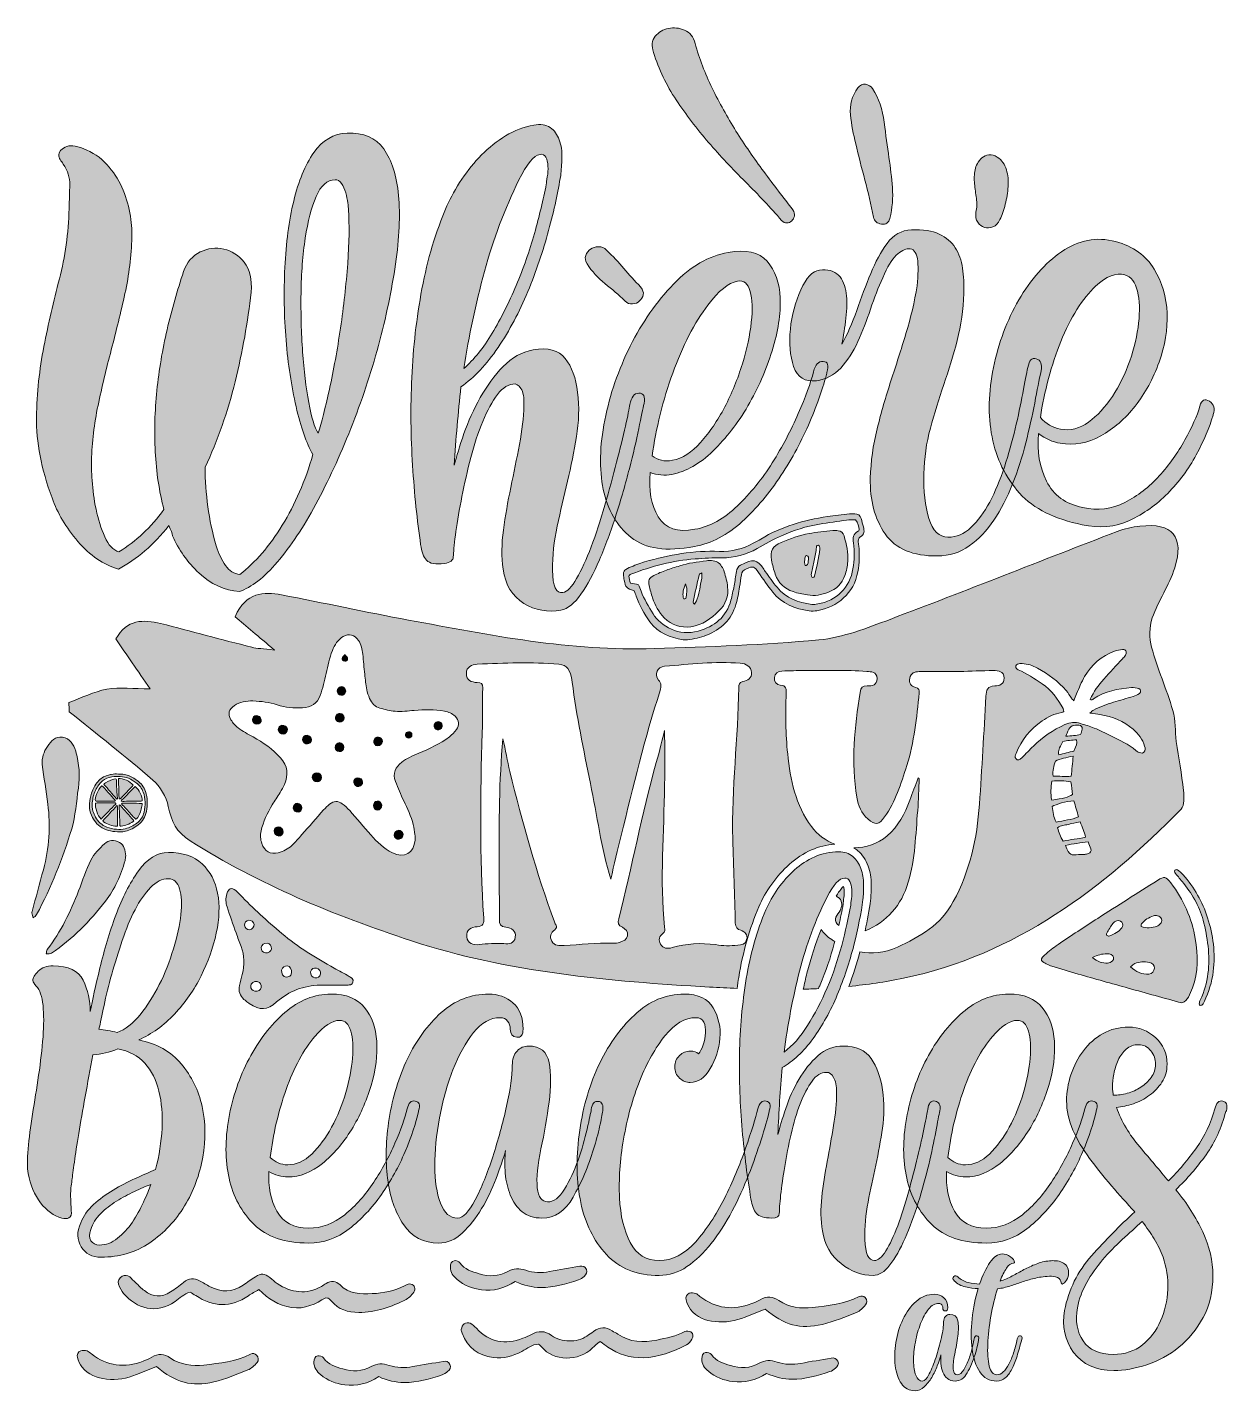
# Model space of a CAD drawing. Header units: inches. Extents: x 0.76 to 5.25, y -5.55 to -0.45.
import ezdxf

# ---------------------------------------------------------------- set-up
doc = ezdxf.new("R2010")
doc.units = ezdxf.units.IN
doc.header["$MEASUREMENT"] = 0
doc.layers.add('Layer 1', color=7, linetype='Continuous')

# ---------------------------------------------------------------- blocks, each defined once
blk = doc.blocks.new('block 3')
at = {"layer": 'Layer 1', "true_color": 0xffffff}
h = blk.add_hatch(color=7, dxfattribs=at)
h.dxf.hatch_style = 2
edge = h.paths.add_edge_path()
edge.add_spline(control_points=[(4.4016, -5.0353), (4.4127, -5.0353), (4.4231, -5.0387), (4.4329, -5.0455), (4.4427, -5.0524), (4.4476, -5.0594), (4.4476, -5.0666), (4.4476, -5.0685), (4.4462, -5.0695), (4.4436, -5.0695), (4.4352, -5.0695), (4.4267, -5.0757), (4.4182, -5.0881), (4.4098, -5.1004), (4.4016, -5.1167), (4.3938, -5.1369), (4.4101, -5.1317), (4.4254, -5.1252), (4.4397, -5.1173), (4.4541, -5.1095), (4.4686, -5.1017), (4.4832, -5.0939), (4.4979, -5.0861), (4.513, -5.0791), (4.5286, -5.0729), (4.5443, -5.0667), (4.5609, -5.0627), (4.5785, -5.0607), (4.5863, -5.0601), (4.5944, -5.0601), (4.6029, -5.0607), (4.6114, -5.0613), (4.619, -5.0633), (4.6258, -5.0666), (4.6327, -5.0698), (4.6384, -5.0745), (4.643, -5.0807), (4.6475, -5.0869), (4.6498, -5.0952), (4.6498, -5.1056), (4.6498, -5.1154), (4.6472, -5.1245), (4.642, -5.133), (4.6368, -5.1415), (4.6315, -5.1464), (4.6263, -5.1476), (4.6237, -5.1476), (4.6224, -5.1464), (4.6224, -5.1437), (4.6224, -5.1346), (4.6177, -5.128), (4.6083, -5.1237), (4.5988, -5.1195), (4.5889, -5.1177), (4.5785, -5.1183), (4.557, -5.1196), (4.5379, -5.1224), (4.5213, -5.1266), (4.5047, -5.1309), (4.4891, -5.1354), (4.4744, -5.1403), (4.4598, -5.1452), (4.4453, -5.1501), (4.4309, -5.155), (4.4166, -5.1599), (4.401, -5.1633), (4.384, -5.1652), (4.3743, -5.1959), (4.3661, -5.2299), (4.3596, -5.2673), (4.3531, -5.3048), (4.3492, -5.3398), (4.3479, -5.3724), (4.3466, -5.4049), (4.3485, -5.4321), (4.3537, -5.4539), (4.359, -5.4758), (4.3684, -5.4867), (4.3821, -5.4867), (4.3905, -5.4867), (4.3985, -5.4831), (4.406, -5.4759), (4.4135, -5.4688), (4.4205, -5.4592), (4.427, -5.4471), (4.4335, -5.435), (4.4394, -5.4209), (4.4446, -5.4046), (4.4498, -5.3883), (4.4544, -5.371), (4.4583, -5.3528), (4.4603, -5.3437), (4.4642, -5.3396), (4.47, -5.3406), (4.4759, -5.3416), (4.4775, -5.3463), (4.4749, -5.3548), (4.4691, -5.3776), (4.4632, -5.3984), (4.4573, -5.4173), (4.4515, -5.4362), (4.4449, -5.4525), (4.4378, -5.4661), (4.4306, -5.4798), (4.4225, -5.4906), (4.4134, -5.4984), (4.4042, -5.5062), (4.3938, -5.5101), (4.3821, -5.5101), (4.3541, -5.5101), (4.3328, -5.4987), (4.3181, -5.4759), (4.3034, -5.4531), (4.2938, -5.4245), (4.2893, -5.3899), (4.2847, -5.3554), (4.2847, -5.318), (4.2893, -5.2776), (4.2938, -5.2372), (4.3013, -5.1994), (4.3118, -5.1642), (4.2968, -5.1642), (4.281, -5.1623), (4.2644, -5.1584), (4.2477, -5.1545), (4.2339, -5.147), (4.2228, -5.1359), (4.2228, -5.1359), (4.2219, -5.1349), (4.2219, -5.1349), (4.2186, -5.1323), (4.2171, -5.1296), (4.2175, -5.1266), (4.2178, -5.1237), (4.2189, -5.1213), (4.2209, -5.1193), (4.2228, -5.1173), (4.2253, -5.1165), (4.2282, -5.1169), (4.2312, -5.1172), (4.2339, -5.1187), (4.2365, -5.1213), (4.2463, -5.131), (4.259, -5.1379), (4.2746, -5.1418), (4.2903, -5.1457), (4.3046, -5.1476), (4.3176, -5.1476), (4.3287, -5.1151), (4.3415, -5.0882), (4.3562, -5.067), (4.3709, -5.0459), (4.386, -5.0353), (4.4016, -5.0353)], knot_values=[0, 0, 0, 0, 1, 1, 1, 2, 2, 2, 3, 3, 3, 4, 4, 4, 5, 5, 5, 6, 6, 6, 7, 7, 7, 8, 8, 8, 9, 9, 9, 10, 10, 10, 11, 11, 11, 12, 12, 12, 13, 13, 13, 14, 14, 14, 15, 15, 15, 16, 16, 16, 17, 17, 17, 18, 18, 18, 19, 19, 19, 20, 20, 20, 21, 21, 21, 22, 22, 22, 23, 23, 23, 24, 24, 24, 25, 25, 25, 26, 26, 26, 27, 27, 27, 28, 28, 28, 29, 29, 29, 30, 30, 30, 31, 31, 31, 32, 32, 32, 33, 33, 33, 34, 34, 34, 35, 35, 35, 36, 36, 36, 37, 37, 37, 38, 38, 38, 39, 39, 39, 40, 40, 40, 41, 41, 41, 42, 42, 42, 43, 43, 43, 44, 44, 44, 45, 45, 45, 46, 46, 46, 47, 47, 47, 48, 48, 48, 49, 49, 49, 50, 50, 50, 51, 51, 51, 51], degree=3, periodic=1)
h = blk.add_hatch(color=7, dxfattribs=at)
h.dxf.hatch_style = 2
edge = h.paths.add_edge_path()
edge.add_spline(control_points=[(4.1984, -5.2366), (4.1984, -5.245), (4.1953, -5.2489), (4.1891, -5.2483), (4.1829, -5.2476), (4.1799, -5.2437), (4.1799, -5.2366), (4.1799, -5.232), (4.1786, -5.2281), (4.176, -5.2248), (4.1733, -5.2216), (4.1698, -5.2199), (4.1652, -5.2199), (4.1509, -5.2199), (4.138, -5.2271), (4.1266, -5.2415), (4.1152, -5.2559), (4.1053, -5.2739), (4.0968, -5.2954), (4.0884, -5.317), (4.0818, -5.3402), (4.0773, -5.365), (4.0727, -5.3899), (4.0704, -5.4131), (4.0704, -5.4346), (4.0704, -5.4562), (4.0732, -5.4741), (4.0787, -5.4885), (4.0843, -5.5029), (4.0926, -5.5101), (4.1037, -5.5101), (4.1115, -5.5101), (4.1199, -5.5013), (4.1291, -5.4837), (4.1382, -5.4661), (4.1466, -5.4453), (4.1545, -5.4212), (4.1623, -5.3971), (4.169, -5.3727), (4.1745, -5.3479), (4.18, -5.3232), (4.1828, -5.3036), (4.1828, -5.2893), (4.1828, -5.2802), (4.1851, -5.2732), (4.1896, -5.2683), (4.1942, -5.2634), (4.1997, -5.261), (4.2063, -5.261), (4.2232, -5.261), (4.2331, -5.2689), (4.236, -5.2849), (4.239, -5.3009), (4.239, -5.3199), (4.236, -5.3421), (4.2331, -5.3642), (4.2292, -5.3868), (4.2243, -5.41), (4.2194, -5.4331), (4.2176, -5.4518), (4.2189, -5.4661), (4.2209, -5.4798), (4.2258, -5.4867), (4.2336, -5.4867), (4.2427, -5.4867), (4.251, -5.4805), (4.2585, -5.4681), (4.266, -5.4557), (4.2725, -5.4417), (4.2781, -5.4261), (4.2836, -5.4105), (4.288, -5.3955), (4.2912, -5.3812), (4.2945, -5.3668), (4.2964, -5.3574), (4.2971, -5.3528), (4.2984, -5.3444), (4.3018, -5.3404), (4.3073, -5.3411), (4.3129, -5.3418), (4.315, -5.3463), (4.3137, -5.3548), (4.313, -5.36), (4.3116, -5.3676), (4.3093, -5.3777), (4.307, -5.3878), (4.3041, -5.3987), (4.3005, -5.4105), (4.2969, -5.4222), (4.2925, -5.4342), (4.2873, -5.4466), (4.2821, -5.459), (4.2766, -5.47), (4.2707, -5.4798), (4.2596, -5.5), (4.2447, -5.5101), (4.2258, -5.5101), (4.214, -5.5101), (4.2044, -5.507), (4.197, -5.5008), (4.1895, -5.4946), (4.1838, -5.4867), (4.1799, -5.4769), (4.176, -5.4671), (4.1735, -5.4565), (4.1725, -5.4451), (4.1716, -5.4338), (4.1717, -5.4228), (4.173, -5.4124), (4.1698, -5.4241), (4.1652, -5.4377), (4.1593, -5.453), (4.1535, -5.4683), (4.1465, -5.4827), (4.1383, -5.4964), (4.1302, -5.5101), (4.1209, -5.5218), (4.1105, -5.5316), (4.1001, -5.5414), (4.0887, -5.5463), (4.0763, -5.5463), (4.0542, -5.5463), (4.0371, -5.5373), (4.025, -5.5194), (4.0129, -5.5015), (4.0053, -5.4792), (4.0021, -5.4525), (3.9988, -5.4258), (3.9996, -5.397), (4.0045, -5.366), (4.0094, -5.3351), (4.0182, -5.3062), (4.0309, -5.2795), (4.0436, -5.2528), (4.0598, -5.2305), (4.0797, -5.2126), (4.0996, -5.1947), (4.1225, -5.1857), (4.1486, -5.1857), (4.1623, -5.1857), (4.174, -5.19), (4.1838, -5.1986), (4.1936, -5.2071), (4.1984, -5.2198), (4.1984, -5.2366)], knot_values=[0, 0, 0, 0, 1, 1, 1, 2, 2, 2, 3, 3, 3, 4, 4, 4, 5, 5, 5, 6, 6, 6, 7, 7, 7, 8, 8, 8, 9, 9, 9, 10, 10, 10, 11, 11, 11, 12, 12, 12, 13, 13, 13, 14, 14, 14, 15, 15, 15, 16, 16, 16, 17, 17, 17, 18, 18, 18, 19, 19, 19, 20, 20, 20, 21, 21, 21, 22, 22, 22, 23, 23, 23, 24, 24, 24, 25, 25, 25, 26, 26, 26, 27, 27, 27, 28, 28, 28, 29, 29, 29, 30, 30, 30, 31, 31, 31, 32, 32, 32, 33, 33, 33, 34, 34, 34, 35, 35, 35, 36, 36, 36, 37, 37, 37, 38, 38, 38, 39, 39, 39, 40, 40, 40, 41, 41, 41, 42, 42, 42, 43, 43, 43, 44, 44, 44, 45, 45, 45, 46, 46, 46, 47, 47, 47, 48, 48, 48, 48], degree=3, periodic=1)
at = {"layer": 'Layer 1', "lineweight": 0}
for points, knots in [([(4.4016, -5.0353), (4.4127, -5.0353), (4.4231, -5.0387), (4.4329, -5.0455), (4.4427, -5.0524), (4.4476, -5.0594), (4.4476, -5.0666), (4.4476, -5.0685), (4.4462, -5.0695), (4.4436, -5.0695), (4.4352, -5.0695), (4.4267, -5.0757), (4.4182, -5.0881), (4.4098, -5.1004), (4.4016, -5.1167), (4.3938, -5.1369), (4.4101, -5.1317), (4.4254, -5.1252), (4.4397, -5.1173), (4.4541, -5.1095), (4.4686, -5.1017), (4.4832, -5.0939), (4.4979, -5.0861), (4.513, -5.0791), (4.5286, -5.0729), (4.5443, -5.0667), (4.5609, -5.0627), (4.5785, -5.0607), (4.5863, -5.0601), (4.5944, -5.0601), (4.6029, -5.0607), (4.6114, -5.0613), (4.619, -5.0633), (4.6258, -5.0666), (4.6327, -5.0698), (4.6384, -5.0745), (4.643, -5.0807), (4.6475, -5.0869), (4.6498, -5.0952), (4.6498, -5.1056), (4.6498, -5.1154), (4.6472, -5.1245), (4.642, -5.133), (4.6368, -5.1415), (4.6315, -5.1464), (4.6263, -5.1476), (4.6237, -5.1476), (4.6224, -5.1464), (4.6224, -5.1437), (4.6224, -5.1346), (4.6177, -5.128), (4.6083, -5.1237), (4.5988, -5.1195), (4.5889, -5.1177), (4.5785, -5.1183), (4.557, -5.1196), (4.5379, -5.1224), (4.5213, -5.1266), (4.5047, -5.1309), (4.4891, -5.1354), (4.4744, -5.1403), (4.4598, -5.1452), (4.4453, -5.1501), (4.4309, -5.155), (4.4166, -5.1599), (4.401, -5.1633), (4.384, -5.1652), (4.3743, -5.1959), (4.3661, -5.2299), (4.3596, -5.2673), (4.3531, -5.3048), (4.3492, -5.3398), (4.3479, -5.3724), (4.3466, -5.4049), (4.3485, -5.4321), (4.3537, -5.4539), (4.359, -5.4758), (4.3684, -5.4867), (4.3821, -5.4867), (4.3905, -5.4867), (4.3985, -5.4831), (4.406, -5.4759), (4.4135, -5.4688), (4.4205, -5.4592), (4.427, -5.4471), (4.4335, -5.435), (4.4394, -5.4209), (4.4446, -5.4046), (4.4498, -5.3883), (4.4544, -5.371), (4.4583, -5.3528), (4.4603, -5.3437), (4.4642, -5.3396), (4.47, -5.3406), (4.4759, -5.3416), (4.4775, -5.3463), (4.4749, -5.3548), (4.4691, -5.3776), (4.4632, -5.3984), (4.4573, -5.4173), (4.4515, -5.4362), (4.4449, -5.4525), (4.4378, -5.4661), (4.4306, -5.4798), (4.4225, -5.4906), (4.4134, -5.4984), (4.4042, -5.5062), (4.3938, -5.5101), (4.3821, -5.5101), (4.3541, -5.5101), (4.3328, -5.4987), (4.3181, -5.4759), (4.3034, -5.4531), (4.2938, -5.4245), (4.2893, -5.3899), (4.2847, -5.3554), (4.2847, -5.318), (4.2893, -5.2776), (4.2938, -5.2372), (4.3013, -5.1994), (4.3118, -5.1642), (4.2968, -5.1642), (4.281, -5.1623), (4.2644, -5.1584), (4.2477, -5.1545), (4.2339, -5.147), (4.2228, -5.1359), (4.2228, -5.1359), (4.2219, -5.1349), (4.2219, -5.1349), (4.2186, -5.1323), (4.2171, -5.1296), (4.2175, -5.1266), (4.2178, -5.1237), (4.2189, -5.1213), (4.2209, -5.1193), (4.2228, -5.1173), (4.2253, -5.1165), (4.2282, -5.1169), (4.2312, -5.1172), (4.2339, -5.1187), (4.2365, -5.1213), (4.2463, -5.131), (4.259, -5.1379), (4.2746, -5.1418), (4.2903, -5.1457), (4.3046, -5.1476), (4.3176, -5.1476), (4.3287, -5.1151), (4.3415, -5.0882), (4.3562, -5.067), (4.3709, -5.0459), (4.386, -5.0353), (4.4016, -5.0353)], [0, 0, 0, 0, 1, 1, 1, 2, 2, 2, 3, 3, 3, 4, 4, 4, 5, 5, 5, 6, 6, 6, 7, 7, 7, 8, 8, 8, 9, 9, 9, 10, 10, 10, 11, 11, 11, 12, 12, 12, 13, 13, 13, 14, 14, 14, 15, 15, 15, 16, 16, 16, 17, 17, 17, 18, 18, 18, 19, 19, 19, 20, 20, 20, 21, 21, 21, 22, 22, 22, 23, 23, 23, 24, 24, 24, 25, 25, 25, 26, 26, 26, 27, 27, 27, 28, 28, 28, 29, 29, 29, 30, 30, 30, 31, 31, 31, 32, 32, 32, 33, 33, 33, 34, 34, 34, 35, 35, 35, 36, 36, 36, 37, 37, 37, 38, 38, 38, 39, 39, 39, 40, 40, 40, 41, 41, 41, 42, 42, 42, 43, 43, 43, 44, 44, 44, 45, 45, 45, 46, 46, 46, 47, 47, 47, 48, 48, 48, 49, 49, 49, 50, 50, 50, 51, 51, 51, 51]), ([(4.1984, -5.2366), (4.1984, -5.245), (4.1953, -5.2489), (4.1891, -5.2483), (4.1829, -5.2476), (4.1799, -5.2437), (4.1799, -5.2366), (4.1799, -5.232), (4.1786, -5.2281), (4.176, -5.2248), (4.1733, -5.2216), (4.1698, -5.2199), (4.1652, -5.2199), (4.1509, -5.2199), (4.138, -5.2271), (4.1266, -5.2415), (4.1152, -5.2559), (4.1053, -5.2739), (4.0968, -5.2954), (4.0884, -5.317), (4.0818, -5.3402), (4.0773, -5.365), (4.0727, -5.3899), (4.0704, -5.4131), (4.0704, -5.4346), (4.0704, -5.4562), (4.0732, -5.4741), (4.0787, -5.4885), (4.0843, -5.5029), (4.0926, -5.5101), (4.1037, -5.5101), (4.1115, -5.5101), (4.1199, -5.5013), (4.1291, -5.4837), (4.1382, -5.4661), (4.1466, -5.4453), (4.1545, -5.4212), (4.1623, -5.3971), (4.169, -5.3727), (4.1745, -5.3479), (4.18, -5.3232), (4.1828, -5.3036), (4.1828, -5.2893), (4.1828, -5.2802), (4.1851, -5.2732), (4.1896, -5.2683), (4.1942, -5.2634), (4.1997, -5.261), (4.2063, -5.261), (4.2232, -5.261), (4.2331, -5.2689), (4.236, -5.2849), (4.239, -5.3009), (4.239, -5.3199), (4.236, -5.3421), (4.2331, -5.3642), (4.2292, -5.3868), (4.2243, -5.41), (4.2194, -5.4331), (4.2176, -5.4518), (4.2189, -5.4661), (4.2209, -5.4798), (4.2258, -5.4867), (4.2336, -5.4867), (4.2427, -5.4867), (4.251, -5.4805), (4.2585, -5.4681), (4.266, -5.4557), (4.2725, -5.4417), (4.2781, -5.4261), (4.2836, -5.4105), (4.288, -5.3955), (4.2912, -5.3812), (4.2945, -5.3668), (4.2964, -5.3574), (4.2971, -5.3528), (4.2984, -5.3444), (4.3018, -5.3404), (4.3073, -5.3411), (4.3129, -5.3418), (4.315, -5.3463), (4.3137, -5.3548), (4.313, -5.36), (4.3116, -5.3676), (4.3093, -5.3777), (4.307, -5.3878), (4.3041, -5.3987), (4.3005, -5.4105), (4.2969, -5.4222), (4.2925, -5.4342), (4.2873, -5.4466), (4.2821, -5.459), (4.2766, -5.47), (4.2707, -5.4798), (4.2596, -5.5), (4.2447, -5.5101), (4.2258, -5.5101), (4.214, -5.5101), (4.2044, -5.507), (4.197, -5.5008), (4.1895, -5.4946), (4.1838, -5.4867), (4.1799, -5.4769), (4.176, -5.4671), (4.1735, -5.4565), (4.1725, -5.4451), (4.1716, -5.4338), (4.1717, -5.4228), (4.173, -5.4124), (4.1698, -5.4241), (4.1652, -5.4377), (4.1593, -5.453), (4.1535, -5.4683), (4.1465, -5.4827), (4.1383, -5.4964), (4.1302, -5.5101), (4.1209, -5.5218), (4.1105, -5.5316), (4.1001, -5.5414), (4.0887, -5.5463), (4.0763, -5.5463), (4.0542, -5.5463), (4.0371, -5.5373), (4.025, -5.5194), (4.0129, -5.5015), (4.0053, -5.4792), (4.0021, -5.4525), (3.9988, -5.4258), (3.9996, -5.397), (4.0045, -5.366), (4.0094, -5.3351), (4.0182, -5.3062), (4.0309, -5.2795), (4.0436, -5.2528), (4.0598, -5.2305), (4.0797, -5.2126), (4.0996, -5.1947), (4.1225, -5.1857), (4.1486, -5.1857), (4.1623, -5.1857), (4.174, -5.19), (4.1838, -5.1986), (4.1936, -5.2071), (4.1984, -5.2198), (4.1984, -5.2366)], [0, 0, 0, 0, 1, 1, 1, 2, 2, 2, 3, 3, 3, 4, 4, 4, 5, 5, 5, 6, 6, 6, 7, 7, 7, 8, 8, 8, 9, 9, 9, 10, 10, 10, 11, 11, 11, 12, 12, 12, 13, 13, 13, 14, 14, 14, 15, 15, 15, 16, 16, 16, 17, 17, 17, 18, 18, 18, 19, 19, 19, 20, 20, 20, 21, 21, 21, 22, 22, 22, 23, 23, 23, 24, 24, 24, 25, 25, 25, 26, 26, 26, 27, 27, 27, 28, 28, 28, 29, 29, 29, 30, 30, 30, 31, 31, 31, 32, 32, 32, 33, 33, 33, 34, 34, 34, 35, 35, 35, 36, 36, 36, 37, 37, 37, 38, 38, 38, 39, 39, 39, 40, 40, 40, 41, 41, 41, 42, 42, 42, 43, 43, 43, 44, 44, 44, 45, 45, 45, 46, 46, 46, 47, 47, 47, 48, 48, 48, 48])]:
    blk.add_open_spline(points, degree=3, knots=knots, dxfattribs=at)
blk = doc.blocks.new('block 5')
at = {"layer": 'Layer 1', "true_color": 0xffffff}
h = blk.add_hatch(color=7, dxfattribs=at)
h.dxf.hatch_style = 2
edge = h.paths.add_edge_path()
edge.add_spline(control_points=[(1.0996, -2.4117), (1.1632, -2.3734), (1.2193, -2.3202), (1.268, -2.254), (1.2503, -2.1853), (1.2395, -2.1131), (1.2356, -2.0375), (1.2318, -1.9619), (1.2338, -1.8857), (1.2417, -1.8089), (1.2496, -1.7321), (1.2624, -1.6564), (1.28, -1.5816), (1.2976, -1.5069), (1.3181, -1.4345), (1.3415, -1.3643), (1.3542, -1.3294), (1.3748, -1.3053), (1.4036, -1.2913), (1.4323, -1.2773), (1.4617, -1.2737), (1.4918, -1.2804), (1.5219, -1.287), (1.5474, -1.3033), (1.5682, -1.3297), (1.589, -1.356), (1.5978, -1.3934), (1.5946, -1.442), (1.5818, -1.5526), (1.5618, -1.664), (1.5344, -1.7759), (1.5069, -1.8877), (1.4694, -1.9949), (1.4218, -2.0959), (1.4224, -2.145), (1.426, -2.1941), (1.4325, -2.243), (1.439, -2.2919), (1.4495, -2.3409), (1.4638, -2.3897), (1.4728, -2.4182), (1.4844, -2.4426), (1.4985, -2.4627), (1.5127, -2.4828), (1.5304, -2.4939), (1.5519, -2.4958), (1.6098, -2.4517), (1.6627, -2.3902), (1.7107, -2.3123), (1.7587, -2.2344), (1.7968, -2.1459), (1.8248, -2.048), (1.8005, -2.0053), (1.7796, -1.9456), (1.7621, -1.8691), (1.7446, -1.7927), (1.7321, -1.7098), (1.7247, -1.6206), (1.7173, -1.5315), (1.7158, -1.441), (1.7202, -1.3492), (1.7246, -1.2575), (1.7356, -1.1748), (1.7532, -1.1009), (1.7708, -1.027), (1.7958, -0.9668), (1.8284, -0.9199), (1.8609, -0.873), (1.9026, -0.8491), (1.9535, -0.847), (2.0141, -0.8446), (2.0596, -0.8637), (2.0897, -0.9062), (2.1199, -0.9487), (2.1384, -1.0064), (2.1452, -1.0798), (2.1521, -1.1532), (2.1483, -1.2388), (2.134, -1.3366), (2.1197, -1.4344), (2.0984, -1.5357), (2.0702, -1.6403), (2.042, -1.7448), (2.0075, -1.8487), (1.9667, -1.9513), (1.9258, -2.0539), (1.8822, -2.1482), (1.836, -2.2339), (1.7897, -2.3195), (1.7419, -2.3916), (1.6924, -2.4496), (1.643, -2.5077), (1.5956, -2.5445), (1.5502, -2.5602), (1.4936, -2.5554), (1.4434, -2.5321), (1.3995, -2.4912), (1.3556, -2.4503), (1.3227, -2.4034), (1.3006, -2.352), (1.2989, -2.3438), (1.2943, -2.3311), (1.287, -2.3139), (1.2303, -2.3848), (1.1673, -2.4396), (1.0979, -2.4762), (1.0416, -2.4594), (0.9912, -2.4247), (0.9467, -2.3731), (0.9021, -2.3214), (0.8698, -2.2664), (0.8498, -2.2102), (0.8097, -2.1014), (0.7904, -2.0001), (0.7919, -1.9089), (0.7933, -1.8176), (0.8025, -1.7296), (0.8194, -1.6446), (0.8363, -1.5596), (0.8557, -1.4756), (0.8774, -1.3922), (0.8992, -1.3089), (0.9113, -1.2211), (0.9138, -1.1293), (0.9146, -1.0961), (0.9154, -1.0662), (0.9161, -1.0399), (0.9168, -1.0135), (0.9087, -0.9879), (0.8918, -0.9627), (0.888, -0.9571), (0.8843, -0.9515), (0.8805, -0.9459), (0.8767, -0.9403), (0.8749, -0.9345), (0.8751, -0.9286), (0.8754, -0.9169), (0.8835, -0.9072), (0.8993, -0.8993), (0.9152, -0.8914), (0.9376, -0.8935), (0.9666, -0.905), (1.0015, -0.9187), (1.0307, -0.9381), (1.0545, -0.964), (1.0782, -0.9898), (1.0971, -1.018), (1.1109, -1.0489), (1.1247, -1.0798), (1.1346, -1.1118), (1.1406, -1.145), (1.1465, -1.1782), (1.1492, -1.2085), (1.1485, -1.2359), (1.1466, -1.3062), (1.1378, -1.3766), (1.1223, -1.4467), (1.1067, -1.5169), (1.0897, -1.587), (1.0713, -1.6569), (1.0528, -1.7268), (1.0363, -1.7961), (1.0218, -1.865), (1.0072, -1.9338), (0.9991, -2.0024), (0.9972, -2.0707), (0.9968, -2.0864), (0.9976, -2.1113), (0.9997, -2.1456), (1.0017, -2.1798), (1.0066, -2.2156), (1.0144, -2.2528), (1.0222, -2.29), (1.033, -2.3242), (1.0469, -2.3554), (1.0607, -2.3865), (1.0782, -2.4053), (1.0996, -2.4117)], knot_values=[0, 0, 0, 0, 1, 1, 1, 2, 2, 2, 3, 3, 3, 4, 4, 4, 5, 5, 5, 6, 6, 6, 7, 7, 7, 8, 8, 8, 9, 9, 9, 10, 10, 10, 11, 11, 11, 12, 12, 12, 13, 13, 13, 14, 14, 14, 15, 15, 15, 16, 16, 16, 17, 17, 17, 18, 18, 18, 19, 19, 19, 20, 20, 20, 21, 21, 21, 22, 22, 22, 23, 23, 23, 24, 24, 24, 25, 25, 25, 26, 26, 26, 27, 27, 27, 28, 28, 28, 29, 29, 29, 30, 30, 30, 31, 31, 31, 32, 32, 32, 33, 33, 33, 34, 34, 34, 35, 35, 35, 36, 36, 36, 37, 37, 37, 38, 38, 38, 39, 39, 39, 40, 40, 40, 41, 41, 41, 42, 42, 42, 43, 43, 43, 44, 44, 44, 45, 45, 45, 46, 46, 46, 47, 47, 47, 48, 48, 48, 49, 49, 49, 50, 50, 50, 51, 51, 51, 52, 52, 52, 53, 53, 53, 54, 54, 54, 55, 55, 55, 56, 56, 56, 57, 57, 57, 58, 58, 58, 59, 59, 59, 59], degree=3, periodic=1)
edge = h.paths.add_edge_path()
edge.add_spline(control_points=[(1.9078, -1.0213), (1.8784, -1.0221), (1.8549, -1.0429), (1.8372, -1.084), (1.8195, -1.1251), (1.8059, -1.1768), (1.7964, -1.2393), (1.7869, -1.3018), (1.7817, -1.3706), (1.7807, -1.4458), (1.7796, -1.521), (1.7816, -1.5938), (1.7866, -1.6642), (1.7916, -1.7346), (1.7992, -1.7976), (1.8095, -1.8533), (1.8197, -1.9089), (1.8314, -1.9474), (1.8445, -1.9686), (1.8573, -1.9294), (1.8714, -1.8744), (1.887, -1.8037), (1.9025, -1.733), (1.9163, -1.6569), (1.9283, -1.5755), (1.9402, -1.4941), (1.9491, -1.4136), (1.9552, -1.3343), (1.9612, -1.255), (1.962, -1.1882), (1.9576, -1.1337), (1.9577, -1.1279), (1.957, -1.1191), (1.9554, -1.1075), (1.9537, -1.0958), (1.9511, -1.0833), (1.9476, -1.0697), (1.944, -1.0563), (1.9389, -1.0447), (1.9323, -1.0352), (1.9257, -1.0257), (1.9176, -1.021), (1.9078, -1.0213)], knot_values=[0, 0, 0, 0, 1, 1, 1, 2, 2, 2, 3, 3, 3, 4, 4, 4, 5, 5, 5, 6, 6, 6, 7, 7, 7, 8, 8, 8, 9, 9, 9, 10, 10, 10, 11, 11, 11, 12, 12, 12, 13, 13, 13, 14, 14, 14, 14], degree=3, periodic=1)
at = {"layer": 'Layer 1', "lineweight": 0}
for points, knots in [([(1.0996, -2.4117), (1.1632, -2.3734), (1.2193, -2.3202), (1.268, -2.254), (1.2503, -2.1853), (1.2395, -2.1131), (1.2356, -2.0375), (1.2318, -1.9619), (1.2338, -1.8857), (1.2417, -1.8089), (1.2496, -1.7321), (1.2624, -1.6564), (1.28, -1.5816), (1.2976, -1.5069), (1.3181, -1.4345), (1.3415, -1.3643), (1.3542, -1.3294), (1.3748, -1.3053), (1.4036, -1.2913), (1.4323, -1.2773), (1.4617, -1.2737), (1.4918, -1.2804), (1.5219, -1.287), (1.5474, -1.3033), (1.5682, -1.3297), (1.589, -1.356), (1.5978, -1.3934), (1.5946, -1.442), (1.5818, -1.5526), (1.5618, -1.664), (1.5344, -1.7759), (1.5069, -1.8877), (1.4694, -1.9949), (1.4218, -2.0959), (1.4224, -2.145), (1.426, -2.1941), (1.4325, -2.243), (1.439, -2.2919), (1.4495, -2.3409), (1.4638, -2.3897), (1.4728, -2.4182), (1.4844, -2.4426), (1.4985, -2.4627), (1.5127, -2.4828), (1.5304, -2.4939), (1.5519, -2.4958), (1.6098, -2.4517), (1.6627, -2.3902), (1.7107, -2.3123), (1.7587, -2.2344), (1.7968, -2.1459), (1.8248, -2.048), (1.8005, -2.0053), (1.7796, -1.9456), (1.7621, -1.8691), (1.7446, -1.7927), (1.7321, -1.7098), (1.7247, -1.6206), (1.7173, -1.5315), (1.7158, -1.441), (1.7202, -1.3492), (1.7246, -1.2575), (1.7356, -1.1748), (1.7532, -1.1009), (1.7708, -1.027), (1.7958, -0.9668), (1.8284, -0.9199), (1.8609, -0.873), (1.9026, -0.8491), (1.9535, -0.847), (2.0141, -0.8446), (2.0596, -0.8637), (2.0897, -0.9062), (2.1199, -0.9487), (2.1384, -1.0064), (2.1452, -1.0798), (2.1521, -1.1532), (2.1483, -1.2388), (2.134, -1.3366), (2.1197, -1.4344), (2.0984, -1.5357), (2.0702, -1.6403), (2.042, -1.7448), (2.0075, -1.8487), (1.9667, -1.9513), (1.9258, -2.0539), (1.8822, -2.1482), (1.836, -2.2339), (1.7897, -2.3195), (1.7419, -2.3916), (1.6924, -2.4496), (1.643, -2.5077), (1.5956, -2.5445), (1.5502, -2.5602), (1.4936, -2.5554), (1.4434, -2.5321), (1.3995, -2.4912), (1.3556, -2.4503), (1.3227, -2.4034), (1.3006, -2.352), (1.2989, -2.3438), (1.2943, -2.3311), (1.287, -2.3139), (1.2303, -2.3848), (1.1673, -2.4396), (1.0979, -2.4762), (1.0416, -2.4594), (0.9912, -2.4247), (0.9467, -2.3731), (0.9021, -2.3214), (0.8698, -2.2664), (0.8498, -2.2102), (0.8097, -2.1014), (0.7904, -2.0001), (0.7919, -1.9089), (0.7933, -1.8176), (0.8025, -1.7296), (0.8194, -1.6446), (0.8363, -1.5596), (0.8557, -1.4756), (0.8774, -1.3922), (0.8992, -1.3089), (0.9113, -1.2211), (0.9138, -1.1293), (0.9146, -1.0961), (0.9154, -1.0662), (0.9161, -1.0399), (0.9168, -1.0135), (0.9087, -0.9879), (0.8918, -0.9627), (0.888, -0.9571), (0.8843, -0.9515), (0.8805, -0.9459), (0.8767, -0.9403), (0.8749, -0.9345), (0.8751, -0.9286), (0.8754, -0.9169), (0.8835, -0.9072), (0.8993, -0.8993), (0.9152, -0.8914), (0.9376, -0.8935), (0.9666, -0.905), (1.0015, -0.9187), (1.0307, -0.9381), (1.0545, -0.964), (1.0782, -0.9898), (1.0971, -1.018), (1.1109, -1.0489), (1.1247, -1.0798), (1.1346, -1.1118), (1.1406, -1.145), (1.1465, -1.1782), (1.1492, -1.2085), (1.1485, -1.2359), (1.1466, -1.3062), (1.1378, -1.3766), (1.1223, -1.4467), (1.1067, -1.5169), (1.0897, -1.587), (1.0713, -1.6569), (1.0528, -1.7268), (1.0363, -1.7961), (1.0218, -1.865), (1.0072, -1.9338), (0.9991, -2.0024), (0.9972, -2.0707), (0.9968, -2.0864), (0.9976, -2.1113), (0.9997, -2.1456), (1.0017, -2.1798), (1.0066, -2.2156), (1.0144, -2.2528), (1.0222, -2.29), (1.033, -2.3242), (1.0469, -2.3554), (1.0607, -2.3865), (1.0782, -2.4053), (1.0996, -2.4117)], [0, 0, 0, 0, 1, 1, 1, 2, 2, 2, 3, 3, 3, 4, 4, 4, 5, 5, 5, 6, 6, 6, 7, 7, 7, 8, 8, 8, 9, 9, 9, 10, 10, 10, 11, 11, 11, 12, 12, 12, 13, 13, 13, 14, 14, 14, 15, 15, 15, 16, 16, 16, 17, 17, 17, 18, 18, 18, 19, 19, 19, 20, 20, 20, 21, 21, 21, 22, 22, 22, 23, 23, 23, 24, 24, 24, 25, 25, 25, 26, 26, 26, 27, 27, 27, 28, 28, 28, 29, 29, 29, 30, 30, 30, 31, 31, 31, 32, 32, 32, 33, 33, 33, 34, 34, 34, 35, 35, 35, 36, 36, 36, 37, 37, 37, 38, 38, 38, 39, 39, 39, 40, 40, 40, 41, 41, 41, 42, 42, 42, 43, 43, 43, 44, 44, 44, 45, 45, 45, 46, 46, 46, 47, 47, 47, 48, 48, 48, 49, 49, 49, 50, 50, 50, 51, 51, 51, 52, 52, 52, 53, 53, 53, 54, 54, 54, 55, 55, 55, 56, 56, 56, 57, 57, 57, 58, 58, 58, 59, 59, 59, 59]), ([(1.9078, -1.0213), (1.8784, -1.0221), (1.8549, -1.0429), (1.8372, -1.084), (1.8195, -1.1251), (1.8059, -1.1768), (1.7964, -1.2393), (1.7869, -1.3018), (1.7817, -1.3706), (1.7807, -1.4458), (1.7796, -1.521), (1.7816, -1.5938), (1.7866, -1.6642), (1.7916, -1.7346), (1.7992, -1.7976), (1.8095, -1.8533), (1.8197, -1.9089), (1.8314, -1.9474), (1.8445, -1.9686), (1.8573, -1.9294), (1.8714, -1.8744), (1.887, -1.8037), (1.9025, -1.733), (1.9163, -1.6569), (1.9283, -1.5755), (1.9402, -1.4941), (1.9491, -1.4136), (1.9552, -1.3343), (1.9612, -1.255), (1.962, -1.1882), (1.9576, -1.1337), (1.9577, -1.1279), (1.957, -1.1191), (1.9554, -1.1075), (1.9537, -1.0958), (1.9511, -1.0833), (1.9476, -1.0697), (1.944, -1.0563), (1.9389, -1.0447), (1.9323, -1.0352), (1.9257, -1.0257), (1.9176, -1.021), (1.9078, -1.0213)], [0, 0, 0, 0, 1, 1, 1, 2, 2, 2, 3, 3, 3, 4, 4, 4, 5, 5, 5, 6, 6, 6, 7, 7, 7, 8, 8, 8, 9, 9, 9, 10, 10, 10, 11, 11, 11, 12, 12, 12, 13, 13, 13, 14, 14, 14, 14])]:
    blk.add_open_spline(points, degree=3, knots=knots, dxfattribs=at)
blk = doc.blocks.new('block 6')
at = {"layer": 'Layer 1', "true_color": 0xffffff}
h = blk.add_hatch(color=7, dxfattribs=at)
h.dxf.hatch_style = 2
edge = h.paths.add_edge_path()
edge.add_spline(control_points=[(2.326, -1.1193), (2.3406, -1.0863), (2.359, -1.0531), (2.3815, -1.0197), (2.4038, -0.9864), (2.4286, -0.956), (2.4557, -0.9285), (2.4829, -0.9009), (2.5128, -0.8772), (2.5456, -0.8571), (2.5784, -0.8371), (2.6134, -0.8237), (2.6508, -0.817), (2.6763, -0.8125), (2.6967, -0.8155), (2.7121, -0.8263), (2.7274, -0.8371), (2.7388, -0.8524), (2.7461, -0.8724), (2.7533, -0.8925), (2.7567, -0.9147), (2.756, -0.9391), (2.7554, -0.9635), (2.7538, -0.9857), (2.7513, -1.0056), (2.7419, -1.0657), (2.7269, -1.1341), (2.7063, -1.2108), (2.6856, -1.2875), (2.6597, -1.3638), (2.6284, -1.4393), (2.597, -1.5149), (2.56, -1.5846), (2.5173, -1.6481), (2.4745, -1.7116), (2.4282, -1.7608), (2.3784, -1.7952), (2.368, -1.8921), (2.3596, -1.9897), (2.3531, -2.0879), (2.3617, -2.0555), (2.374, -2.0163), (2.3899, -1.9701), (2.4058, -1.924), (2.4261, -1.8791), (2.4507, -1.8354), (2.4753, -1.7917), (2.5037, -1.753), (2.5359, -1.7194), (2.568, -1.6858), (2.6057, -1.6651), (2.649, -1.6573), (2.7039, -1.6473), (2.7438, -1.6577), (2.7683, -1.689), (2.7929, -1.7203), (2.8084, -1.7625), (2.8148, -1.8156), (2.8212, -1.8708), (2.8197, -1.926), (2.8104, -1.9812), (2.8011, -2.0365), (2.7899, -2.0921), (2.7767, -2.148), (2.7635, -2.204), (2.7507, -2.2599), (2.7385, -2.3157), (2.7262, -2.3715), (2.7204, -2.4265), (2.7209, -2.4808), (2.7212, -2.541), (2.7342, -2.5687), (2.7598, -2.5638), (2.7755, -2.5608), (2.7926, -2.5434), (2.811, -2.5116), (2.8294, -2.4799), (2.8476, -2.4404), (2.8655, -2.3931), (2.8833, -2.3459), (2.9004, -2.294), (2.9165, -2.2373), (2.9327, -2.1807), (2.9473, -2.1273), (2.9604, -2.0771), (2.9734, -2.0269), (2.9844, -1.982), (2.9933, -1.9423), (3.0021, -1.9026), (3.0077, -1.8758), (3.0101, -1.8617), (3.0147, -1.8336), (3.0259, -1.8192), (3.0435, -1.8187), (3.0611, -1.8181), (3.0676, -1.8309), (3.063, -1.8571), (3.0586, -1.8754), (3.0519, -1.9069), (3.0429, -1.9514), (3.0339, -1.996), (3.0223, -2.0458), (3.0081, -2.1011), (2.9939, -2.1564), (2.9773, -2.2141), (2.9581, -2.2743), (2.9389, -2.3345), (2.9183, -2.39), (2.8965, -2.441), (2.8746, -2.4919), (2.8514, -2.5348), (2.8271, -2.5697), (2.8027, -2.6046), (2.7777, -2.6245), (2.7522, -2.6294), (2.703, -2.6388), (2.6568, -2.6304), (2.6135, -2.6042), (2.5702, -2.5779), (2.5445, -2.5352), (2.5363, -2.4763), (2.5297, -2.4308), (2.53, -2.3821), (2.5372, -2.3303), (2.5445, -2.2785), (2.5537, -2.2254), (2.5649, -2.1709), (2.5761, -2.1165), (2.5869, -2.0631), (2.597, -2.0107), (2.6072, -1.9584), (2.6129, -1.9097), (2.6141, -1.8648), (2.6149, -1.8355), (2.6111, -1.8143), (2.6026, -1.8012), (2.5942, -1.7881), (2.584, -1.7826), (2.5723, -1.7846), (2.5487, -1.7887), (2.5272, -1.805), (2.5079, -1.8334), (2.4886, -1.8619), (2.4705, -1.8974), (2.4538, -1.9399), (2.437, -1.9825), (2.4225, -2.0285), (2.4105, -2.078), (2.3984, -2.1275), (2.3879, -2.1758), (2.3788, -2.2228), (2.3697, -2.2699), (2.3627, -2.3123), (2.3578, -2.3499), (2.3529, -2.3876), (2.3503, -2.4143), (2.3499, -2.4299), (2.3495, -2.4436), (2.3385, -2.452), (2.3169, -2.4549), (2.2835, -2.4595), (2.2612, -2.4555), (2.2498, -2.4433), (2.2384, -2.4311), (2.2311, -2.4115), (2.2279, -2.3846), (2.2146, -2.2947), (2.2045, -2.196), (2.1976, -2.0887), (2.1907, -1.9813), (2.1897, -1.8719), (2.1946, -1.7603), (2.1995, -1.6487), (2.2123, -1.5383), (2.2328, -1.4288), (2.2533, -1.3193), (2.2843, -1.2164), (2.326, -1.1193)], knot_values=[0, 0, 0, 0, 1, 1, 1, 2, 2, 2, 3, 3, 3, 4, 4, 4, 5, 5, 5, 6, 6, 6, 7, 7, 7, 8, 8, 8, 9, 9, 9, 10, 10, 10, 11, 11, 11, 12, 12, 12, 13, 13, 13, 14, 14, 14, 15, 15, 15, 16, 16, 16, 17, 17, 17, 18, 18, 18, 19, 19, 19, 20, 20, 20, 21, 21, 21, 22, 22, 22, 23, 23, 23, 24, 24, 24, 25, 25, 25, 26, 26, 26, 27, 27, 27, 28, 28, 28, 29, 29, 29, 30, 30, 30, 31, 31, 31, 32, 32, 32, 33, 33, 33, 34, 34, 34, 35, 35, 35, 36, 36, 36, 37, 37, 37, 38, 38, 38, 39, 39, 39, 40, 40, 40, 41, 41, 41, 42, 42, 42, 43, 43, 43, 44, 44, 44, 45, 45, 45, 46, 46, 46, 47, 47, 47, 48, 48, 48, 49, 49, 49, 50, 50, 50, 51, 51, 51, 52, 52, 52, 53, 53, 53, 54, 54, 54, 55, 55, 55, 56, 56, 56, 57, 57, 57, 58, 58, 58, 59, 59, 59, 59], degree=3, periodic=1)
edge = h.paths.add_edge_path()
edge.add_spline(control_points=[(2.6976, -1.0389), (2.6978, -1.033), (2.699, -1.0236), (2.7013, -1.0105), (2.7036, -0.9975), (2.7045, -0.9842), (2.7039, -0.9707), (2.7032, -0.9572), (2.7006, -0.9461), (2.6959, -0.9372), (2.6913, -0.9283), (2.684, -0.9248), (2.6742, -0.9265), (2.6507, -0.9308), (2.6244, -0.9628), (2.5955, -1.0222), (2.5417, -1.1307), (2.4986, -1.2447), (2.4661, -1.3646), (2.4336, -1.4845), (2.4079, -1.6051), (2.3891, -1.7265), (2.427, -1.6937), (2.4625, -1.6497), (2.4952, -1.5948), (2.5279, -1.5399), (2.5578, -1.4804), (2.585, -1.4163), (2.6121, -1.3524), (2.6348, -1.2875), (2.6532, -1.222), (2.6715, -1.1565), (2.6863, -1.0954), (2.6976, -1.0389)], knot_values=[0, 0, 0, 0, 1, 1, 1, 2, 2, 2, 3, 3, 3, 4, 4, 4, 5, 5, 5, 6, 6, 6, 7, 7, 7, 8, 8, 8, 9, 9, 9, 10, 10, 10, 11, 11, 11, 11], degree=3, periodic=1)
at = {"layer": 'Layer 1', "lineweight": 0}
for points, knots in [([(2.326, -1.1193), (2.3406, -1.0863), (2.359, -1.0531), (2.3815, -1.0197), (2.4038, -0.9864), (2.4286, -0.956), (2.4557, -0.9285), (2.4829, -0.9009), (2.5128, -0.8772), (2.5456, -0.8571), (2.5784, -0.8371), (2.6134, -0.8237), (2.6508, -0.817), (2.6763, -0.8125), (2.6967, -0.8155), (2.7121, -0.8263), (2.7274, -0.8371), (2.7388, -0.8524), (2.7461, -0.8724), (2.7533, -0.8925), (2.7567, -0.9147), (2.756, -0.9391), (2.7554, -0.9635), (2.7538, -0.9857), (2.7513, -1.0056), (2.7419, -1.0657), (2.7269, -1.1341), (2.7063, -1.2108), (2.6856, -1.2875), (2.6597, -1.3638), (2.6284, -1.4393), (2.597, -1.5149), (2.56, -1.5846), (2.5173, -1.6481), (2.4745, -1.7116), (2.4282, -1.7608), (2.3784, -1.7952), (2.368, -1.8921), (2.3596, -1.9897), (2.3531, -2.0879), (2.3617, -2.0555), (2.374, -2.0163), (2.3899, -1.9701), (2.4058, -1.924), (2.4261, -1.8791), (2.4507, -1.8354), (2.4753, -1.7917), (2.5037, -1.753), (2.5359, -1.7194), (2.568, -1.6858), (2.6057, -1.6651), (2.649, -1.6573), (2.7039, -1.6473), (2.7438, -1.6577), (2.7683, -1.689), (2.7929, -1.7203), (2.8084, -1.7625), (2.8148, -1.8156), (2.8212, -1.8708), (2.8197, -1.926), (2.8104, -1.9812), (2.8011, -2.0365), (2.7899, -2.0921), (2.7767, -2.148), (2.7635, -2.204), (2.7507, -2.2599), (2.7385, -2.3157), (2.7262, -2.3715), (2.7204, -2.4265), (2.7209, -2.4808), (2.7212, -2.541), (2.7342, -2.5687), (2.7598, -2.5638), (2.7755, -2.5608), (2.7926, -2.5434), (2.811, -2.5116), (2.8294, -2.4799), (2.8476, -2.4404), (2.8655, -2.3931), (2.8833, -2.3459), (2.9004, -2.294), (2.9165, -2.2373), (2.9327, -2.1807), (2.9473, -2.1273), (2.9604, -2.0771), (2.9734, -2.0269), (2.9844, -1.982), (2.9933, -1.9423), (3.0021, -1.9026), (3.0077, -1.8758), (3.0101, -1.8617), (3.0147, -1.8336), (3.0259, -1.8192), (3.0435, -1.8187), (3.0611, -1.8181), (3.0676, -1.8309), (3.063, -1.8571), (3.0586, -1.8754), (3.0519, -1.9069), (3.0429, -1.9514), (3.0339, -1.996), (3.0223, -2.0458), (3.0081, -2.1011), (2.9939, -2.1564), (2.9773, -2.2141), (2.9581, -2.2743), (2.9389, -2.3345), (2.9183, -2.39), (2.8965, -2.441), (2.8746, -2.4919), (2.8514, -2.5348), (2.8271, -2.5697), (2.8027, -2.6046), (2.7777, -2.6245), (2.7522, -2.6294), (2.703, -2.6388), (2.6568, -2.6304), (2.6135, -2.6042), (2.5702, -2.5779), (2.5445, -2.5352), (2.5363, -2.4763), (2.5297, -2.4308), (2.53, -2.3821), (2.5372, -2.3303), (2.5445, -2.2785), (2.5537, -2.2254), (2.5649, -2.1709), (2.5761, -2.1165), (2.5869, -2.0631), (2.597, -2.0107), (2.6072, -1.9584), (2.6129, -1.9097), (2.6141, -1.8648), (2.6149, -1.8355), (2.6111, -1.8143), (2.6026, -1.8012), (2.5942, -1.7881), (2.584, -1.7826), (2.5723, -1.7846), (2.5487, -1.7887), (2.5272, -1.805), (2.5079, -1.8334), (2.4886, -1.8619), (2.4705, -1.8974), (2.4538, -1.9399), (2.437, -1.9825), (2.4225, -2.0285), (2.4105, -2.078), (2.3984, -2.1275), (2.3879, -2.1758), (2.3788, -2.2228), (2.3697, -2.2699), (2.3627, -2.3123), (2.3578, -2.3499), (2.3529, -2.3876), (2.3503, -2.4143), (2.3499, -2.4299), (2.3495, -2.4436), (2.3385, -2.452), (2.3169, -2.4549), (2.2835, -2.4595), (2.2612, -2.4555), (2.2498, -2.4433), (2.2384, -2.4311), (2.2311, -2.4115), (2.2279, -2.3846), (2.2146, -2.2947), (2.2045, -2.196), (2.1976, -2.0887), (2.1907, -1.9813), (2.1897, -1.8719), (2.1946, -1.7603), (2.1995, -1.6487), (2.2123, -1.5383), (2.2328, -1.4288), (2.2533, -1.3193), (2.2843, -1.2164), (2.326, -1.1193)], [0, 0, 0, 0, 1, 1, 1, 2, 2, 2, 3, 3, 3, 4, 4, 4, 5, 5, 5, 6, 6, 6, 7, 7, 7, 8, 8, 8, 9, 9, 9, 10, 10, 10, 11, 11, 11, 12, 12, 12, 13, 13, 13, 14, 14, 14, 15, 15, 15, 16, 16, 16, 17, 17, 17, 18, 18, 18, 19, 19, 19, 20, 20, 20, 21, 21, 21, 22, 22, 22, 23, 23, 23, 24, 24, 24, 25, 25, 25, 26, 26, 26, 27, 27, 27, 28, 28, 28, 29, 29, 29, 30, 30, 30, 31, 31, 31, 32, 32, 32, 33, 33, 33, 34, 34, 34, 35, 35, 35, 36, 36, 36, 37, 37, 37, 38, 38, 38, 39, 39, 39, 40, 40, 40, 41, 41, 41, 42, 42, 42, 43, 43, 43, 44, 44, 44, 45, 45, 45, 46, 46, 46, 47, 47, 47, 48, 48, 48, 49, 49, 49, 50, 50, 50, 51, 51, 51, 52, 52, 52, 53, 53, 53, 54, 54, 54, 55, 55, 55, 56, 56, 56, 57, 57, 57, 58, 58, 58, 59, 59, 59, 59]), ([(2.6976, -1.0389), (2.6978, -1.033), (2.699, -1.0236), (2.7013, -1.0105), (2.7036, -0.9975), (2.7045, -0.9842), (2.7039, -0.9707), (2.7032, -0.9572), (2.7006, -0.9461), (2.6959, -0.9372), (2.6913, -0.9283), (2.684, -0.9248), (2.6742, -0.9265), (2.6507, -0.9308), (2.6244, -0.9628), (2.5955, -1.0222), (2.5417, -1.1307), (2.4986, -1.2447), (2.4661, -1.3646), (2.4336, -1.4845), (2.4079, -1.6051), (2.3891, -1.7265), (2.427, -1.6937), (2.4625, -1.6497), (2.4952, -1.5948), (2.5279, -1.5399), (2.5578, -1.4804), (2.585, -1.4163), (2.6121, -1.3524), (2.6348, -1.2875), (2.6532, -1.222), (2.6715, -1.1565), (2.6863, -1.0954), (2.6976, -1.0389)], [0, 0, 0, 0, 1, 1, 1, 2, 2, 2, 3, 3, 3, 4, 4, 4, 5, 5, 5, 6, 6, 6, 7, 7, 7, 8, 8, 8, 9, 9, 9, 10, 10, 10, 11, 11, 11, 11])]:
    blk.add_open_spline(points, degree=3, knots=knots, dxfattribs=at)
blk = doc.blocks.new('block 7')
at = {"layer": 'Layer 1', "true_color": 0xffffff}
h = blk.add_hatch(color=7, dxfattribs=at)
h.dxf.hatch_style = 2
edge = h.paths.add_edge_path()
edge.add_spline(control_points=[(3.0855, -2.115), (3.0797, -2.1822), (3.09, -2.2375), (3.1162, -2.2809), (3.1424, -2.3244), (3.188, -2.3398), (3.2528, -2.3276), (3.3098, -2.3168), (3.3628, -2.2878), (3.412, -2.2404), (3.4612, -2.193), (3.5046, -2.1392), (3.5424, -2.0789), (3.5802, -2.0185), (3.6126, -1.9573), (3.6397, -1.8952), (3.6667, -1.833), (3.6857, -1.7808), (3.6966, -1.7385), (3.7032, -1.7124), (3.7152, -1.6996), (3.7328, -1.7003), (3.7504, -1.7011), (3.7549, -1.7147), (3.7464, -1.741), (3.7464, -1.742), (3.7463, -1.743), (3.7463, -1.744), (3.7332, -1.7962), (3.712, -1.8567), (3.6828, -1.9258), (3.6536, -1.9949), (3.6176, -2.0616), (3.5749, -2.1264), (3.5321, -2.1912), (3.4837, -2.2486), (3.4295, -2.2986), (3.3754, -2.3487), (3.3159, -2.3798), (3.2511, -2.392), (3.1469, -2.4117), (3.0681, -2.4007), (3.0145, -2.3578), (2.9609, -2.315), (2.9263, -2.2553), (2.9107, -2.1787), (2.8952, -2.1021), (2.897, -2.0158), (2.9162, -1.9197), (2.9353, -1.8236), (2.9671, -1.7313), (3.0115, -1.6428), (3.0559, -1.5544), (3.1097, -1.4771), (3.1731, -1.4113), (3.2364, -1.3456), (3.3044, -1.3059), (3.3771, -1.2928), (3.4438, -1.2808), (3.4924, -1.2922), (3.5228, -1.3262), (3.5532, -1.3602), (3.5695, -1.4064), (3.5719, -1.4644), (3.5743, -1.5224), (3.5643, -1.5876), (3.5418, -1.6602), (3.5193, -1.7328), (3.4892, -1.8014), (3.4513, -1.8661), (3.4134, -1.9309), (3.3699, -1.9871), (3.3207, -2.035), (3.2715, -2.0829), (3.2204, -2.112), (3.1674, -2.1223), (3.1398, -2.1276), (3.1125, -2.1252), (3.0855, -2.115)], knot_values=[0, 0, 0, 0, 1, 1, 1, 2, 2, 2, 3, 3, 3, 4, 4, 4, 5, 5, 5, 6, 6, 6, 7, 7, 7, 8, 8, 8, 9, 9, 9, 10, 10, 10, 11, 11, 11, 12, 12, 12, 13, 13, 13, 14, 14, 14, 15, 15, 15, 16, 16, 16, 17, 17, 17, 18, 18, 18, 19, 19, 19, 20, 20, 20, 21, 21, 21, 22, 22, 22, 23, 23, 23, 24, 24, 24, 25, 25, 25, 26, 26, 26, 26], degree=3, periodic=1)
edge = h.paths.add_edge_path()
edge.add_spline(control_points=[(3.3015, -1.49), (3.2772, -1.5217), (3.2537, -1.5595), (3.231, -1.6035), (3.2083, -1.6474), (3.188, -1.6944), (3.1701, -1.7443), (3.1521, -1.7942), (3.1366, -1.8457), (3.1235, -1.8985), (3.1103, -1.9514), (3.1002, -2.0027), (3.093, -2.0524), (3.114, -2.0696), (3.1393, -2.0753), (3.1688, -2.0696), (3.2061, -2.0623), (3.2414, -2.0402), (3.2746, -2.003), (3.3079, -1.9658), (3.3379, -1.9216), (3.3647, -1.8703), (3.3914, -1.8191), (3.4134, -1.7654), (3.4305, -1.7092), (3.4477, -1.653), (3.4588, -1.6014), (3.464, -1.554), (3.4691, -1.5067), (3.4677, -1.4682), (3.4597, -1.4386), (3.4517, -1.409), (3.4359, -1.3962), (3.4123, -1.4003), (3.3789, -1.4062), (3.342, -1.4361), (3.3015, -1.49)], knot_values=[0, 0, 0, 0, 1, 1, 1, 2, 2, 2, 3, 3, 3, 4, 4, 4, 5, 5, 5, 6, 6, 6, 7, 7, 7, 8, 8, 8, 9, 9, 9, 10, 10, 10, 11, 11, 11, 12, 12, 12, 12], degree=3, periodic=1)
at = {"layer": 'Layer 1', "lineweight": 0}
for points, knots in [([(3.0855, -2.115), (3.0797, -2.1822), (3.09, -2.2375), (3.1162, -2.2809), (3.1424, -2.3244), (3.188, -2.3398), (3.2528, -2.3276), (3.3098, -2.3168), (3.3628, -2.2878), (3.412, -2.2404), (3.4612, -2.193), (3.5046, -2.1392), (3.5424, -2.0789), (3.5802, -2.0185), (3.6126, -1.9573), (3.6397, -1.8952), (3.6667, -1.833), (3.6857, -1.7808), (3.6966, -1.7385), (3.7032, -1.7124), (3.7152, -1.6996), (3.7328, -1.7003), (3.7504, -1.7011), (3.7549, -1.7147), (3.7464, -1.741), (3.7464, -1.742), (3.7463, -1.743), (3.7463, -1.744), (3.7332, -1.7962), (3.712, -1.8567), (3.6828, -1.9258), (3.6536, -1.9949), (3.6176, -2.0616), (3.5749, -2.1264), (3.5321, -2.1912), (3.4837, -2.2486), (3.4295, -2.2986), (3.3754, -2.3487), (3.3159, -2.3798), (3.2511, -2.392), (3.1469, -2.4117), (3.0681, -2.4007), (3.0145, -2.3578), (2.9609, -2.315), (2.9263, -2.2553), (2.9107, -2.1787), (2.8952, -2.1021), (2.897, -2.0158), (2.9162, -1.9197), (2.9353, -1.8236), (2.9671, -1.7313), (3.0115, -1.6428), (3.0559, -1.5544), (3.1097, -1.4771), (3.1731, -1.4113), (3.2364, -1.3456), (3.3044, -1.3059), (3.3771, -1.2928), (3.4438, -1.2808), (3.4924, -1.2922), (3.5228, -1.3262), (3.5532, -1.3602), (3.5695, -1.4064), (3.5719, -1.4644), (3.5743, -1.5224), (3.5643, -1.5876), (3.5418, -1.6602), (3.5193, -1.7328), (3.4892, -1.8014), (3.4513, -1.8661), (3.4134, -1.9309), (3.3699, -1.9871), (3.3207, -2.035), (3.2715, -2.0829), (3.2204, -2.112), (3.1674, -2.1223), (3.1398, -2.1276), (3.1125, -2.1252), (3.0855, -2.115)], [0, 0, 0, 0, 1, 1, 1, 2, 2, 2, 3, 3, 3, 4, 4, 4, 5, 5, 5, 6, 6, 6, 7, 7, 7, 8, 8, 8, 9, 9, 9, 10, 10, 10, 11, 11, 11, 12, 12, 12, 13, 13, 13, 14, 14, 14, 15, 15, 15, 16, 16, 16, 17, 17, 17, 18, 18, 18, 19, 19, 19, 20, 20, 20, 21, 21, 21, 22, 22, 22, 23, 23, 23, 24, 24, 24, 25, 25, 25, 26, 26, 26, 26]), ([(3.3015, -1.49), (3.2772, -1.5217), (3.2537, -1.5595), (3.231, -1.6035), (3.2083, -1.6474), (3.188, -1.6944), (3.1701, -1.7443), (3.1521, -1.7942), (3.1366, -1.8457), (3.1235, -1.8985), (3.1103, -1.9514), (3.1002, -2.0027), (3.093, -2.0524), (3.114, -2.0696), (3.1393, -2.0753), (3.1688, -2.0696), (3.2061, -2.0623), (3.2414, -2.0402), (3.2746, -2.003), (3.3079, -1.9658), (3.3379, -1.9216), (3.3647, -1.8703), (3.3914, -1.8191), (3.4134, -1.7654), (3.4305, -1.7092), (3.4477, -1.653), (3.4588, -1.6014), (3.464, -1.554), (3.4691, -1.5067), (3.4677, -1.4682), (3.4597, -1.4386), (3.4517, -1.409), (3.4359, -1.3962), (3.4123, -1.4003), (3.3789, -1.4062), (3.342, -1.4361), (3.3015, -1.49)], [0, 0, 0, 0, 1, 1, 1, 2, 2, 2, 3, 3, 3, 4, 4, 4, 5, 5, 5, 6, 6, 6, 7, 7, 7, 8, 8, 8, 9, 9, 9, 10, 10, 10, 11, 11, 11, 12, 12, 12, 12])]:
    blk.add_open_spline(points, degree=3, knots=knots, dxfattribs=at)
blk = doc.blocks.new('block 8')
at = {"layer": 'Layer 1', "true_color": 0xffffff}
h = blk.add_hatch(color=7, dxfattribs=at)
h.dxf.hatch_style = 2
edge = h.paths.add_edge_path()
edge.add_spline(control_points=[(4.5471, -1.7353), (4.5404, -1.7677), (4.5324, -1.8078), (4.5234, -1.8556), (4.5143, -1.9035), (4.5032, -1.953), (4.4901, -2.0044), (4.477, -2.0558), (4.4605, -2.1069), (4.4406, -2.1579), (4.4206, -2.2088), (4.3974, -2.2538), (4.371, -2.2931), (4.3445, -2.3323), (4.3139, -2.3643), (4.279, -2.3894), (4.2441, -2.4145), (4.2042, -2.4269), (4.1592, -2.4271), (4.0685, -2.4276), (4.0035, -2.4018), (3.9644, -2.3447), (3.9252, -2.2878), (3.9067, -2.2188), (3.9089, -2.1367), (3.9106, -2.0742), (3.919, -2.0126), (3.9343, -1.9519), (3.9496, -1.8913), (3.9668, -1.8316), (3.986, -1.7729), (4.0052, -1.7142), (4.0238, -1.6551), (4.042, -1.5957), (4.0602, -1.5363), (4.074, -1.4772), (4.0834, -1.4183), (4.0884, -1.3752), (4.0888, -1.341), (4.0847, -1.3158), (4.0804, -1.2906), (4.0695, -1.2783), (4.0519, -1.2791), (4.0382, -1.2798), (4.0228, -1.2879), (4.0058, -1.3036), (3.9888, -1.3192), (3.9719, -1.3472), (3.9552, -1.3874), (3.9386, -1.4237), (3.9234, -1.4629), (3.9096, -1.505), (3.8957, -1.5471), (3.88, -1.5875), (3.8624, -1.6262), (3.8447, -1.6649), (3.8233, -1.6978), (3.7981, -1.7249), (3.773, -1.752), (3.7428, -1.7676), (3.7074, -1.7722), (3.6643, -1.7777), (3.6359, -1.7604), (3.6223, -1.7196), (3.6088, -1.6787), (3.6046, -1.6321), (3.6099, -1.5798), (3.6152, -1.5275), (3.6282, -1.4783), (3.649, -1.4326), (3.6698, -1.3869), (3.6929, -1.3623), (3.7184, -1.359), (3.7498, -1.355), (3.7736, -1.3614), (3.7898, -1.3781), (3.8059, -1.3948), (3.8156, -1.4172), (3.8188, -1.445), (3.8219, -1.473), (3.8216, -1.5042), (3.8178, -1.5387), (3.8139, -1.5732), (3.8087, -1.6054), (3.802, -1.6353), (3.8224, -1.6), (3.8411, -1.5581), (3.8581, -1.5097), (3.875, -1.4613), (3.8924, -1.4154), (3.9102, -1.372), (3.9279, -1.3286), (3.9485, -1.2909), (3.9718, -1.259), (3.9951, -1.2271), (4.0254, -1.2101), (4.0626, -1.2084), (4.1056, -1.2065), (4.1402, -1.2121), (4.1663, -1.2244), (4.1923, -1.2368), (4.2124, -1.2539), (4.2265, -1.2755), (4.2406, -1.2971), (4.2497, -1.3227), (4.2538, -1.3521), (4.2579, -1.3815), (4.2595, -1.4128), (4.2586, -1.446), (4.257, -1.5066), (4.2487, -1.565), (4.2338, -1.6215), (4.219, -1.678), (4.2022, -1.7331), (4.1836, -1.7868), (4.1649, -1.8406), (4.1482, -1.895), (4.1333, -1.9499), (4.1185, -2.0048), (4.1103, -2.0616), (4.1087, -2.1203), (4.107, -2.1847), (4.1133, -2.2402), (4.1278, -2.2868), (4.1422, -2.3335), (4.166, -2.3566), (4.1992, -2.3568), (4.2305, -2.3571), (4.2592, -2.3451), (4.2852, -2.3207), (4.3113, -2.2963), (4.3346, -2.2647), (4.3552, -2.2259), (4.3757, -2.1871), (4.394, -2.1435), (4.41, -2.0949), (4.4259, -2.0463), (4.4394, -1.9986), (4.4505, -1.9517), (4.4615, -1.9048), (4.4709, -1.8608), (4.4789, -1.8195), (4.4868, -1.7782), (4.493, -1.7461), (4.4976, -1.7231), (4.5022, -1.6962), (4.5127, -1.6852), (4.5293, -1.6902), (4.5457, -1.6953), (4.5517, -1.7104), (4.5471, -1.7353)], knot_values=[0, 0, 0, 0, 1, 1, 1, 2, 2, 2, 3, 3, 3, 4, 4, 4, 5, 5, 5, 6, 6, 6, 7, 7, 7, 8, 8, 8, 9, 9, 9, 10, 10, 10, 11, 11, 11, 12, 12, 12, 13, 13, 13, 14, 14, 14, 15, 15, 15, 16, 16, 16, 17, 17, 17, 18, 18, 18, 19, 19, 19, 20, 20, 20, 21, 21, 21, 22, 22, 22, 23, 23, 23, 24, 24, 24, 25, 25, 25, 26, 26, 26, 27, 27, 27, 28, 28, 28, 29, 29, 29, 30, 30, 30, 31, 31, 31, 32, 32, 32, 33, 33, 33, 34, 34, 34, 35, 35, 35, 36, 36, 36, 37, 37, 37, 38, 38, 38, 39, 39, 39, 40, 40, 40, 41, 41, 41, 42, 42, 42, 43, 43, 43, 44, 44, 44, 45, 45, 45, 46, 46, 46, 47, 47, 47, 48, 48, 48, 49, 49, 49, 50, 50, 50, 50], degree=3, periodic=1)
at = {"layer": 'Layer 1', "lineweight": 0}
blk.add_open_spline([(4.5471, -1.7353), (4.5404, -1.7677), (4.5324, -1.8078), (4.5234, -1.8556), (4.5143, -1.9035), (4.5032, -1.953), (4.4901, -2.0044), (4.477, -2.0558), (4.4605, -2.1069), (4.4406, -2.1579), (4.4206, -2.2088), (4.3974, -2.2538), (4.371, -2.2931), (4.3445, -2.3323), (4.3139, -2.3643), (4.279, -2.3894), (4.2441, -2.4145), (4.2042, -2.4269), (4.1592, -2.4271), (4.0685, -2.4276), (4.0035, -2.4018), (3.9644, -2.3447), (3.9252, -2.2878), (3.9067, -2.2188), (3.9089, -2.1367), (3.9106, -2.0742), (3.919, -2.0126), (3.9343, -1.9519), (3.9496, -1.8913), (3.9668, -1.8316), (3.986, -1.7729), (4.0052, -1.7142), (4.0238, -1.6551), (4.042, -1.5957), (4.0602, -1.5363), (4.074, -1.4772), (4.0834, -1.4183), (4.0884, -1.3752), (4.0888, -1.341), (4.0847, -1.3158), (4.0804, -1.2906), (4.0695, -1.2783), (4.0519, -1.2791), (4.0382, -1.2798), (4.0228, -1.2879), (4.0058, -1.3036), (3.9888, -1.3192), (3.9719, -1.3472), (3.9552, -1.3874), (3.9386, -1.4237), (3.9234, -1.4629), (3.9096, -1.505), (3.8957, -1.5471), (3.88, -1.5875), (3.8624, -1.6262), (3.8447, -1.6649), (3.8233, -1.6978), (3.7981, -1.7249), (3.773, -1.752), (3.7428, -1.7676), (3.7074, -1.7722), (3.6643, -1.7777), (3.6359, -1.7604), (3.6223, -1.7196), (3.6088, -1.6787), (3.6046, -1.6321), (3.6099, -1.5798), (3.6152, -1.5275), (3.6282, -1.4783), (3.649, -1.4326), (3.6698, -1.3869), (3.6929, -1.3623), (3.7184, -1.359), (3.7498, -1.355), (3.7736, -1.3614), (3.7898, -1.3781), (3.8059, -1.3948), (3.8156, -1.4172), (3.8188, -1.445), (3.8219, -1.473), (3.8216, -1.5042), (3.8178, -1.5387), (3.8139, -1.5732), (3.8087, -1.6054), (3.802, -1.6353), (3.8224, -1.6), (3.8411, -1.5581), (3.8581, -1.5097), (3.875, -1.4613), (3.8924, -1.4154), (3.9102, -1.372), (3.9279, -1.3286), (3.9485, -1.2909), (3.9718, -1.259), (3.9951, -1.2271), (4.0254, -1.2101), (4.0626, -1.2084), (4.1056, -1.2065), (4.1402, -1.2121), (4.1663, -1.2244), (4.1923, -1.2368), (4.2124, -1.2539), (4.2265, -1.2755), (4.2406, -1.2971), (4.2497, -1.3227), (4.2538, -1.3521), (4.2579, -1.3815), (4.2595, -1.4128), (4.2586, -1.446), (4.257, -1.5066), (4.2487, -1.565), (4.2338, -1.6215), (4.219, -1.678), (4.2022, -1.7331), (4.1836, -1.7868), (4.1649, -1.8406), (4.1482, -1.895), (4.1333, -1.9499), (4.1185, -2.0048), (4.1103, -2.0616), (4.1087, -2.1203), (4.107, -2.1847), (4.1133, -2.2402), (4.1278, -2.2868), (4.1422, -2.3335), (4.166, -2.3566), (4.1992, -2.3568), (4.2305, -2.3571), (4.2592, -2.3451), (4.2852, -2.3207), (4.3113, -2.2963), (4.3346, -2.2647), (4.3552, -2.2259), (4.3757, -2.1871), (4.394, -2.1435), (4.41, -2.0949), (4.4259, -2.0463), (4.4394, -1.9986), (4.4505, -1.9517), (4.4615, -1.9048), (4.4709, -1.8608), (4.4789, -1.8195), (4.4868, -1.7782), (4.493, -1.7461), (4.4976, -1.7231), (4.5022, -1.6962), (4.5127, -1.6852), (4.5293, -1.6902), (4.5457, -1.6953), (4.5517, -1.7104), (4.5471, -1.7353)], degree=3, knots=[0, 0, 0, 0, 1, 1, 1, 2, 2, 2, 3, 3, 3, 4, 4, 4, 5, 5, 5, 6, 6, 6, 7, 7, 7, 8, 8, 8, 9, 9, 9, 10, 10, 10, 11, 11, 11, 12, 12, 12, 13, 13, 13, 14, 14, 14, 15, 15, 15, 16, 16, 16, 17, 17, 17, 18, 18, 18, 19, 19, 19, 20, 20, 20, 21, 21, 21, 22, 22, 22, 23, 23, 23, 24, 24, 24, 25, 25, 25, 26, 26, 26, 27, 27, 27, 28, 28, 28, 29, 29, 29, 30, 30, 30, 31, 31, 31, 32, 32, 32, 33, 33, 33, 34, 34, 34, 35, 35, 35, 36, 36, 36, 37, 37, 37, 38, 38, 38, 39, 39, 39, 40, 40, 40, 41, 41, 41, 42, 42, 42, 43, 43, 43, 44, 44, 44, 45, 45, 45, 46, 46, 46, 47, 47, 47, 48, 48, 48, 49, 49, 49, 50, 50, 50, 50], dxfattribs=at)
blk = doc.blocks.new('block 9')
at = {"layer": 'Layer 1', "true_color": 0xffffff}
h = blk.add_hatch(color=7, dxfattribs=at)
h.dxf.hatch_style = 2
edge = h.paths.add_edge_path()
edge.add_spline(control_points=[(4.5371, -1.97), (4.5315, -2.0359), (4.5416, -2.095), (4.5676, -2.1479), (4.5935, -2.2009), (4.6387, -2.2325), (4.7028, -2.2462), (4.7592, -2.2584), (4.8116, -2.2523), (4.8602, -2.2273), (4.9088, -2.2023), (4.9516, -2.1695), (4.9889, -2.1279), (5.0262, -2.0863), (5.0582, -2.0418), (5.0849, -1.9937), (5.1115, -1.9456), (5.1302, -1.9036), (5.141, -1.867), (5.1475, -1.8442), (5.1594, -1.8382), (5.1767, -1.8493), (5.194, -1.8605), (5.1984, -1.8771), (5.19, -1.8987), (5.19, -1.8997), (5.19, -1.9007), (5.19, -1.9016), (5.177, -1.9469), (5.1562, -1.9958), (5.1274, -2.0491), (5.0986, -2.1026), (5.0631, -2.1501), (5.0209, -2.1931), (4.9788, -2.2361), (4.9309, -2.2695), (4.8775, -2.2945), (4.824, -2.3196), (4.7653, -2.3245), (4.7011, -2.3107), (4.5981, -2.2887), (4.5199, -2.2519), (4.4667, -2.1922), (4.4136, -2.1326), (4.3792, -2.0635), (4.3638, -1.9822), (4.3484, -1.901), (4.3502, -1.8145), (4.3692, -1.7227), (4.3883, -1.631), (4.4198, -1.5465), (4.4639, -1.4705), (4.5079, -1.3946), (4.5614, -1.3338), (4.6241, -1.2902), (4.6868, -1.2467), (4.7541, -1.2334), (4.826, -1.2524), (4.892, -1.2698), (4.9399, -1.3054), (4.9699, -1.355), (4.9998, -1.4048), (5.0159, -1.4602), (5.0183, -1.5202), (5.0206, -1.5803), (5.0107, -1.6411), (4.9885, -1.7032), (4.9663, -1.7652), (4.9365, -1.8195), (4.8991, -1.8669), (4.8616, -1.9143), (4.8187, -1.9513), (4.77, -1.9787), (4.7214, -2.0061), (4.6708, -2.0151), (4.6183, -2.006), (4.591, -2.0013), (4.564, -1.9893), (4.5371, -1.97)], knot_values=[0, 0, 0, 0, 1, 1, 1, 2, 2, 2, 3, 3, 3, 4, 4, 4, 5, 5, 5, 6, 6, 6, 7, 7, 7, 8, 8, 8, 9, 9, 9, 10, 10, 10, 11, 11, 11, 12, 12, 12, 13, 13, 13, 14, 14, 14, 15, 15, 15, 16, 16, 16, 17, 17, 17, 18, 18, 18, 19, 19, 19, 20, 20, 20, 21, 21, 21, 22, 22, 22, 23, 23, 23, 24, 24, 24, 25, 25, 25, 26, 26, 26, 26], degree=3, periodic=1)
edge = h.paths.add_edge_path()
edge.add_spline(control_points=[(4.7512, -1.4195), (4.7271, -1.4414), (4.7039, -1.4703), (4.6814, -1.5059), (4.659, -1.5416), (4.6388, -1.5815), (4.6211, -1.6253), (4.6033, -1.6692), (4.5879, -1.7157), (4.5749, -1.7645), (4.5618, -1.8133), (4.5518, -1.8616), (4.5446, -1.9094), (4.5654, -1.9338), (4.5905, -1.9482), (4.6197, -1.9533), (4.6566, -1.9596), (4.6916, -1.951), (4.7245, -1.927), (4.7574, -1.903), (4.787, -1.8712), (4.8136, -1.8312), (4.84, -1.7913), (4.8617, -1.7471), (4.8787, -1.6982), (4.8956, -1.6493), (4.9066, -1.6023), (4.9118, -1.5569), (4.9168, -1.5114), (4.9155, -1.4718), (4.9076, -1.4379), (4.8997, -1.4042), (4.8841, -1.3837), (4.8608, -1.377), (4.8278, -1.3677), (4.7913, -1.3817), (4.7512, -1.4195)], knot_values=[0, 0, 0, 0, 1, 1, 1, 2, 2, 2, 3, 3, 3, 4, 4, 4, 5, 5, 5, 6, 6, 6, 7, 7, 7, 8, 8, 8, 9, 9, 9, 10, 10, 10, 11, 11, 11, 12, 12, 12, 12], degree=3, periodic=1)
at = {"layer": 'Layer 1', "lineweight": 0}
for points, knots in [([(4.5371, -1.97), (4.5315, -2.0359), (4.5416, -2.095), (4.5676, -2.1479), (4.5935, -2.2009), (4.6387, -2.2325), (4.7028, -2.2462), (4.7592, -2.2584), (4.8116, -2.2523), (4.8602, -2.2273), (4.9088, -2.2023), (4.9516, -2.1695), (4.9889, -2.1279), (5.0262, -2.0863), (5.0582, -2.0418), (5.0849, -1.9937), (5.1115, -1.9456), (5.1302, -1.9036), (5.141, -1.867), (5.1475, -1.8442), (5.1594, -1.8382), (5.1767, -1.8493), (5.194, -1.8605), (5.1984, -1.8771), (5.19, -1.8987), (5.19, -1.8997), (5.19, -1.9007), (5.19, -1.9016), (5.177, -1.9469), (5.1562, -1.9958), (5.1274, -2.0491), (5.0986, -2.1026), (5.0631, -2.1501), (5.0209, -2.1931), (4.9788, -2.2361), (4.9309, -2.2695), (4.8775, -2.2945), (4.824, -2.3196), (4.7653, -2.3245), (4.7011, -2.3107), (4.5981, -2.2887), (4.5199, -2.2519), (4.4667, -2.1922), (4.4136, -2.1326), (4.3792, -2.0635), (4.3638, -1.9822), (4.3484, -1.901), (4.3502, -1.8145), (4.3692, -1.7227), (4.3883, -1.631), (4.4198, -1.5465), (4.4639, -1.4705), (4.5079, -1.3946), (4.5614, -1.3338), (4.6241, -1.2902), (4.6868, -1.2467), (4.7541, -1.2334), (4.826, -1.2524), (4.892, -1.2698), (4.9399, -1.3054), (4.9699, -1.355), (4.9998, -1.4048), (5.0159, -1.4602), (5.0183, -1.5202), (5.0206, -1.5803), (5.0107, -1.6411), (4.9885, -1.7032), (4.9663, -1.7652), (4.9365, -1.8195), (4.8991, -1.8669), (4.8616, -1.9143), (4.8187, -1.9513), (4.77, -1.9787), (4.7214, -2.0061), (4.6708, -2.0151), (4.6183, -2.006), (4.591, -2.0013), (4.564, -1.9893), (4.5371, -1.97)], [0, 0, 0, 0, 1, 1, 1, 2, 2, 2, 3, 3, 3, 4, 4, 4, 5, 5, 5, 6, 6, 6, 7, 7, 7, 8, 8, 8, 9, 9, 9, 10, 10, 10, 11, 11, 11, 12, 12, 12, 13, 13, 13, 14, 14, 14, 15, 15, 15, 16, 16, 16, 17, 17, 17, 18, 18, 18, 19, 19, 19, 20, 20, 20, 21, 21, 21, 22, 22, 22, 23, 23, 23, 24, 24, 24, 25, 25, 25, 26, 26, 26, 26]), ([(4.7512, -1.4195), (4.7271, -1.4414), (4.7039, -1.4703), (4.6814, -1.5059), (4.659, -1.5416), (4.6388, -1.5815), (4.6211, -1.6253), (4.6033, -1.6692), (4.5879, -1.7157), (4.5749, -1.7645), (4.5618, -1.8133), (4.5518, -1.8616), (4.5446, -1.9094), (4.5654, -1.9338), (4.5905, -1.9482), (4.6197, -1.9533), (4.6566, -1.9596), (4.6916, -1.951), (4.7245, -1.927), (4.7574, -1.903), (4.787, -1.8712), (4.8136, -1.8312), (4.84, -1.7913), (4.8617, -1.7471), (4.8787, -1.6982), (4.8956, -1.6493), (4.9066, -1.6023), (4.9118, -1.5569), (4.9168, -1.5114), (4.9155, -1.4718), (4.9076, -1.4379), (4.8997, -1.4042), (4.8841, -1.3837), (4.8608, -1.377), (4.8278, -1.3677), (4.7913, -1.3817), (4.7512, -1.4195)], [0, 0, 0, 0, 1, 1, 1, 2, 2, 2, 3, 3, 3, 4, 4, 4, 5, 5, 5, 6, 6, 6, 7, 7, 7, 8, 8, 8, 9, 9, 9, 10, 10, 10, 11, 11, 11, 12, 12, 12, 12])]:
    blk.add_open_spline(points, degree=3, knots=knots, dxfattribs=at)
blk = doc.blocks.new('block 4')
at = {"layer": 'Layer 1'}
for name in ['block 6', 'block 5', 'block 8', 'block 9', 'block 7']:
    blk.add_blockref(name, (0, 0), dxfattribs=at)
blk = doc.blocks.new('block 11')
at = {"layer": 'Layer 1', "true_color": 0xffffff}
h = blk.add_hatch(color=7, dxfattribs=at)
h.dxf.hatch_style = 2
edge = h.paths.add_edge_path()
edge.add_spline(control_points=[(0.8539, -3.9584), (0.911, -3.9584), (0.9484, -3.9764), (0.966, -4.0126), (0.9837, -4.0487), (0.9925, -4.0878), (0.9925, -4.1297), (1.0009, -4.0878), (1.0131, -4.0332), (1.0291, -3.9659), (1.045, -3.8987), (1.0647, -3.8332), (1.0883, -3.7693), (1.1118, -3.7054), (1.14, -3.6504), (1.1727, -3.6042), (1.2055, -3.558), (1.2429, -3.5349), (1.2849, -3.5349), (1.3387, -3.5349), (1.3807, -3.5492), (1.411, -3.5777), (1.4412, -3.6063), (1.4605, -3.6429), (1.4689, -3.6874), (1.4773, -3.7319), (1.4756, -3.7815), (1.4639, -3.8361), (1.4521, -3.8907), (1.4332, -3.9441), (1.4072, -3.9962), (1.3811, -4.0483), (1.3479, -4.0957), (1.3076, -4.1386), (1.2673, -4.1814), (1.2227, -4.2138), (1.174, -4.2356), (1.2412, -4.2491), (1.2941, -4.2789), (1.3328, -4.3251), (1.3715, -4.3714), (1.3975, -4.4243), (1.411, -4.4839), (1.4244, -4.5436), (1.4252, -4.6066), (1.4135, -4.673), (1.4017, -4.7394), (1.379, -4.8003), (1.3454, -4.8557), (1.3118, -4.9112), (1.2685, -4.957), (1.2156, -4.9931), (1.1627, -5.0292), (1.1017, -5.0473), (1.0328, -5.0473), (0.9992, -5.0473), (0.9744, -5.0343), (0.9585, -5.0082), (0.9425, -4.9822), (0.9421, -4.9523), (0.9572, -4.9188), (0.9673, -4.8935), (0.9832, -4.8709), (1.0051, -4.8507), (1.0269, -4.8305), (1.0513, -4.8125), (1.0782, -4.7965), (1.1051, -4.7806), (1.1324, -4.7662), (1.1601, -4.7536), (1.1879, -4.7411), (1.2135, -4.7297), (1.237, -4.7196), (1.2505, -4.6675), (1.2585, -4.6163), (1.261, -4.5658), (1.2635, -4.5154), (1.2597, -4.4692), (1.2496, -4.4272), (1.2395, -4.3852), (1.2219, -4.3503), (1.1967, -4.3226), (1.1715, -4.2949), (1.1378, -4.2768), (1.0959, -4.2684), (1.0656, -4.2819), (1.0345, -4.2894), (1.0026, -4.2911), (0.9925, -4.3449), (0.9828, -4.397), (0.9736, -4.4474), (0.9643, -4.4978), (0.9563, -4.5436), (0.9497, -4.5848), (0.9429, -4.6259), (0.9374, -4.6616), (0.9333, -4.6919), (0.9291, -4.7221), (0.9261, -4.7448), (0.9244, -4.76), (0.9211, -4.7785), (0.9194, -4.7969), (0.9194, -4.8154), (0.9194, -4.8339), (0.9202, -4.8532), (0.9219, -4.8734), (0.9236, -4.8868), (0.9207, -4.8957), (0.9131, -4.8999), (0.9055, -4.904), (0.8967, -4.9045), (0.8866, -4.9011), (0.8564, -4.8927), (0.8299, -4.8738), (0.8072, -4.8444), (0.7845, -4.815), (0.769, -4.7785), (0.7606, -4.7347), (0.7572, -4.7129), (0.7572, -4.6822), (0.7606, -4.6427), (0.7639, -4.6033), (0.7694, -4.56), (0.777, -4.5129), (0.7845, -4.4659), (0.7921, -4.4171), (0.7997, -4.3667), (0.8072, -4.3163), (0.8127, -4.2688), (0.8161, -4.2243), (0.8194, -4.1798), (0.8194, -4.1407), (0.8161, -4.1071), (0.8127, -4.0735), (0.8043, -4.0491), (0.7908, -4.034), (0.7824, -4.0256), (0.7782, -4.0189), (0.7782, -4.0138), (0.7782, -4.0037), (0.7849, -3.992), (0.7984, -3.9785), (0.8118, -3.9651), (0.8303, -3.9584), (0.8539, -3.9584)], knot_values=[0, 0, 0, 0, 1, 1, 1, 2, 2, 2, 3, 3, 3, 4, 4, 4, 5, 5, 5, 6, 6, 6, 7, 7, 7, 8, 8, 8, 9, 9, 9, 10, 10, 10, 11, 11, 11, 12, 12, 12, 13, 13, 13, 14, 14, 14, 15, 15, 15, 16, 16, 16, 17, 17, 17, 18, 18, 18, 19, 19, 19, 20, 20, 20, 21, 21, 21, 22, 22, 22, 23, 23, 23, 24, 24, 24, 25, 25, 25, 26, 26, 26, 27, 27, 27, 28, 28, 28, 29, 29, 29, 30, 30, 30, 31, 31, 31, 32, 32, 32, 33, 33, 33, 34, 34, 34, 35, 35, 35, 36, 36, 36, 37, 37, 37, 38, 38, 38, 39, 39, 39, 40, 40, 40, 41, 41, 41, 42, 42, 42, 43, 43, 43, 44, 44, 44, 45, 45, 45, 46, 46, 46, 47, 47, 47, 48, 48, 48, 48], degree=3, periodic=1)
edge = h.paths.add_edge_path()
edge.add_spline(control_points=[(0.995, -4.944), (0.9883, -4.9607), (0.9883, -4.9746), (0.995, -4.9856), (1.0017, -4.9965), (1.0127, -5.002), (1.0278, -5.002), (1.0513, -5.002), (1.0736, -4.9935), (1.0946, -4.9767), (1.1156, -4.9599), (1.1341, -4.9398), (1.1501, -4.9162), (1.166, -4.8927), (1.1799, -4.8679), (1.1916, -4.8419), (1.2034, -4.8158), (1.2126, -4.7936), (1.2194, -4.7751), (1.2009, -4.7818), (1.1803, -4.7906), (1.1576, -4.8016), (1.1349, -4.8125), (1.1126, -4.8247), (1.0908, -4.8381), (1.069, -4.8516), (1.0492, -4.8671), (1.0316, -4.8847), (1.0139, -4.9024), (1.0017, -4.9221), (0.995, -4.944)], knot_values=[0, 0, 0, 0, 1, 1, 1, 2, 2, 2, 3, 3, 3, 4, 4, 4, 5, 5, 5, 6, 6, 6, 7, 7, 7, 8, 8, 8, 9, 9, 9, 10, 10, 10, 10], degree=3, periodic=1)
edge = h.paths.add_edge_path()
edge.add_spline(control_points=[(1.2849, -3.6332), (1.2614, -3.6332), (1.2391, -3.6441), (1.2181, -3.6659), (1.1971, -3.6878), (1.1778, -3.7155), (1.1601, -3.7491), (1.1425, -3.7828), (1.1265, -3.821), (1.1122, -3.8638), (1.0979, -3.9067), (1.0849, -3.9487), (1.0732, -3.9899), (1.0614, -4.0311), (1.0517, -4.0701), (1.0442, -4.1071), (1.0366, -4.144), (1.0303, -4.1735), (1.0253, -4.1953), (1.0354, -4.197), (1.0463, -4.1987), (1.0581, -4.2003), (1.0698, -4.202), (1.0816, -4.2045), (1.0933, -4.2079), (1.1236, -4.1962), (1.1521, -4.1739), (1.179, -4.1411), (1.2059, -4.1083), (1.2299, -4.0709), (1.2509, -4.0289), (1.2719, -3.987), (1.2895, -3.9424), (1.3038, -3.8953), (1.3181, -3.8483), (1.3273, -3.8055), (1.3315, -3.7668), (1.3357, -3.7281), (1.3341, -3.6962), (1.3265, -3.671), (1.319, -3.6458), (1.3051, -3.6332), (1.2849, -3.6332)], knot_values=[0, 0, 0, 0, 1, 1, 1, 2, 2, 2, 3, 3, 3, 4, 4, 4, 5, 5, 5, 6, 6, 6, 7, 7, 7, 8, 8, 8, 9, 9, 9, 10, 10, 10, 11, 11, 11, 12, 12, 12, 13, 13, 13, 14, 14, 14, 14], degree=3, periodic=1)
at = {"layer": 'Layer 1', "lineweight": 0}
for points, knots in [([(0.8539, -3.9584), (0.911, -3.9584), (0.9484, -3.9764), (0.966, -4.0126), (0.9837, -4.0487), (0.9925, -4.0878), (0.9925, -4.1297), (1.0009, -4.0878), (1.0131, -4.0332), (1.0291, -3.9659), (1.045, -3.8987), (1.0647, -3.8332), (1.0883, -3.7693), (1.1118, -3.7054), (1.14, -3.6504), (1.1727, -3.6042), (1.2055, -3.558), (1.2429, -3.5349), (1.2849, -3.5349), (1.3387, -3.5349), (1.3807, -3.5492), (1.411, -3.5777), (1.4412, -3.6063), (1.4605, -3.6429), (1.4689, -3.6874), (1.4773, -3.7319), (1.4756, -3.7815), (1.4639, -3.8361), (1.4521, -3.8907), (1.4332, -3.9441), (1.4072, -3.9962), (1.3811, -4.0483), (1.3479, -4.0957), (1.3076, -4.1386), (1.2673, -4.1814), (1.2227, -4.2138), (1.174, -4.2356), (1.2412, -4.2491), (1.2941, -4.2789), (1.3328, -4.3251), (1.3715, -4.3714), (1.3975, -4.4243), (1.411, -4.4839), (1.4244, -4.5436), (1.4252, -4.6066), (1.4135, -4.673), (1.4017, -4.7394), (1.379, -4.8003), (1.3454, -4.8557), (1.3118, -4.9112), (1.2685, -4.957), (1.2156, -4.9931), (1.1627, -5.0292), (1.1017, -5.0473), (1.0328, -5.0473), (0.9992, -5.0473), (0.9744, -5.0343), (0.9585, -5.0082), (0.9425, -4.9822), (0.9421, -4.9523), (0.9572, -4.9188), (0.9673, -4.8935), (0.9832, -4.8709), (1.0051, -4.8507), (1.0269, -4.8305), (1.0513, -4.8125), (1.0782, -4.7965), (1.1051, -4.7806), (1.1324, -4.7662), (1.1601, -4.7536), (1.1879, -4.7411), (1.2135, -4.7297), (1.237, -4.7196), (1.2505, -4.6675), (1.2585, -4.6163), (1.261, -4.5658), (1.2635, -4.5154), (1.2597, -4.4692), (1.2496, -4.4272), (1.2395, -4.3852), (1.2219, -4.3503), (1.1967, -4.3226), (1.1715, -4.2949), (1.1378, -4.2768), (1.0959, -4.2684), (1.0656, -4.2819), (1.0345, -4.2894), (1.0026, -4.2911), (0.9925, -4.3449), (0.9828, -4.397), (0.9736, -4.4474), (0.9643, -4.4978), (0.9563, -4.5436), (0.9497, -4.5848), (0.9429, -4.6259), (0.9374, -4.6616), (0.9333, -4.6919), (0.9291, -4.7221), (0.9261, -4.7448), (0.9244, -4.76), (0.9211, -4.7785), (0.9194, -4.7969), (0.9194, -4.8154), (0.9194, -4.8339), (0.9202, -4.8532), (0.9219, -4.8734), (0.9236, -4.8868), (0.9207, -4.8957), (0.9131, -4.8999), (0.9055, -4.904), (0.8967, -4.9045), (0.8866, -4.9011), (0.8564, -4.8927), (0.8299, -4.8738), (0.8072, -4.8444), (0.7845, -4.815), (0.769, -4.7785), (0.7606, -4.7347), (0.7572, -4.7129), (0.7572, -4.6822), (0.7606, -4.6427), (0.7639, -4.6033), (0.7694, -4.56), (0.777, -4.5129), (0.7845, -4.4659), (0.7921, -4.4171), (0.7997, -4.3667), (0.8072, -4.3163), (0.8127, -4.2688), (0.8161, -4.2243), (0.8194, -4.1798), (0.8194, -4.1407), (0.8161, -4.1071), (0.8127, -4.0735), (0.8043, -4.0491), (0.7908, -4.034), (0.7824, -4.0256), (0.7782, -4.0189), (0.7782, -4.0138), (0.7782, -4.0037), (0.7849, -3.992), (0.7984, -3.9785), (0.8118, -3.9651), (0.8303, -3.9584), (0.8539, -3.9584)], [0, 0, 0, 0, 1, 1, 1, 2, 2, 2, 3, 3, 3, 4, 4, 4, 5, 5, 5, 6, 6, 6, 7, 7, 7, 8, 8, 8, 9, 9, 9, 10, 10, 10, 11, 11, 11, 12, 12, 12, 13, 13, 13, 14, 14, 14, 15, 15, 15, 16, 16, 16, 17, 17, 17, 18, 18, 18, 19, 19, 19, 20, 20, 20, 21, 21, 21, 22, 22, 22, 23, 23, 23, 24, 24, 24, 25, 25, 25, 26, 26, 26, 27, 27, 27, 28, 28, 28, 29, 29, 29, 30, 30, 30, 31, 31, 31, 32, 32, 32, 33, 33, 33, 34, 34, 34, 35, 35, 35, 36, 36, 36, 37, 37, 37, 38, 38, 38, 39, 39, 39, 40, 40, 40, 41, 41, 41, 42, 42, 42, 43, 43, 43, 44, 44, 44, 45, 45, 45, 46, 46, 46, 47, 47, 47, 48, 48, 48, 48]), ([(1.2849, -3.6332), (1.2614, -3.6332), (1.2391, -3.6441), (1.2181, -3.6659), (1.1971, -3.6878), (1.1778, -3.7155), (1.1601, -3.7491), (1.1425, -3.7828), (1.1265, -3.821), (1.1122, -3.8638), (1.0979, -3.9067), (1.0849, -3.9487), (1.0732, -3.9899), (1.0614, -4.0311), (1.0517, -4.0701), (1.0442, -4.1071), (1.0366, -4.144), (1.0303, -4.1735), (1.0253, -4.1953), (1.0354, -4.197), (1.0463, -4.1987), (1.0581, -4.2003), (1.0698, -4.202), (1.0816, -4.2045), (1.0933, -4.2079), (1.1236, -4.1962), (1.1521, -4.1739), (1.179, -4.1411), (1.2059, -4.1083), (1.2299, -4.0709), (1.2509, -4.0289), (1.2719, -3.987), (1.2895, -3.9424), (1.3038, -3.8953), (1.3181, -3.8483), (1.3273, -3.8055), (1.3315, -3.7668), (1.3357, -3.7281), (1.3341, -3.6962), (1.3265, -3.671), (1.319, -3.6458), (1.3051, -3.6332), (1.2849, -3.6332)], [0, 0, 0, 0, 1, 1, 1, 2, 2, 2, 3, 3, 3, 4, 4, 4, 5, 5, 5, 6, 6, 6, 7, 7, 7, 8, 8, 8, 9, 9, 9, 10, 10, 10, 11, 11, 11, 12, 12, 12, 13, 13, 13, 14, 14, 14, 14]), ([(0.995, -4.944), (0.9883, -4.9607), (0.9883, -4.9746), (0.995, -4.9856), (1.0017, -4.9965), (1.0127, -5.002), (1.0278, -5.002), (1.0513, -5.002), (1.0736, -4.9935), (1.0946, -4.9767), (1.1156, -4.9599), (1.1341, -4.9398), (1.1501, -4.9162), (1.166, -4.8927), (1.1799, -4.8679), (1.1916, -4.8419), (1.2034, -4.8158), (1.2126, -4.7936), (1.2194, -4.7751), (1.2009, -4.7818), (1.1803, -4.7906), (1.1576, -4.8016), (1.1349, -4.8125), (1.1126, -4.8247), (1.0908, -4.8381), (1.069, -4.8516), (1.0492, -4.8671), (1.0316, -4.8847), (1.0139, -4.9024), (1.0017, -4.9221), (0.995, -4.944)], [0, 0, 0, 0, 1, 1, 1, 2, 2, 2, 3, 3, 3, 4, 4, 4, 5, 5, 5, 6, 6, 6, 7, 7, 7, 8, 8, 8, 9, 9, 9, 10, 10, 10, 10])]:
    blk.add_open_spline(points, degree=3, knots=knots, dxfattribs=at)
blk = doc.blocks.new('block 12')
at = {"layer": 'Layer 1', "true_color": 0xffffff}
h = blk.add_hatch(color=7, dxfattribs=at)
h.dxf.hatch_style = 2
edge = h.paths.add_edge_path()
edge.add_spline(control_points=[(1.6605, -4.7272), (1.6571, -4.7843), (1.6672, -4.8339), (1.6908, -4.8759), (1.7143, -4.9179), (1.7538, -4.9389), (1.8092, -4.9389), (1.858, -4.9389), (1.9029, -4.9221), (1.9441, -4.8885), (1.9853, -4.8549), (2.0214, -4.8146), (2.0525, -4.7675), (2.0836, -4.7205), (2.11, -4.6717), (2.1319, -4.6213), (2.1537, -4.5709), (2.1688, -4.528), (2.1773, -4.4927), (2.1823, -4.4709), (2.1924, -4.4612), (2.2075, -4.4638), (2.2226, -4.4663), (2.2268, -4.4785), (2.2201, -4.5003), (2.2201, -4.5003), (2.2201, -4.5028), (2.2201, -4.5028), (2.21, -4.5465), (2.1932, -4.5965), (2.1697, -4.6528), (2.1462, -4.7091), (2.1168, -4.7625), (2.0815, -4.8129), (2.0462, -4.8633), (2.0059, -4.9062), (1.9605, -4.9415), (1.9151, -4.9767), (1.8647, -4.9944), (1.8092, -4.9944), (1.7201, -4.9944), (1.6521, -4.9713), (1.6051, -4.9251), (1.558, -4.8789), (1.5269, -4.8213), (1.5118, -4.7524), (1.4967, -4.6835), (1.4963, -4.6091), (1.5105, -4.5293), (1.5248, -4.4495), (1.55, -4.3751), (1.5862, -4.3062), (1.6223, -4.2373), (1.6668, -4.1798), (1.7198, -4.1335), (1.7727, -4.0873), (1.8302, -4.0642), (1.8924, -4.0642), (1.9495, -4.0642), (1.9916, -4.081), (2.0185, -4.1146), (2.0453, -4.1483), (2.0605, -4.1902), (2.0638, -4.2407), (2.0672, -4.2911), (2.0601, -4.3461), (2.0424, -4.4058), (2.0248, -4.4654), (2.0004, -4.5205), (1.9693, -4.5709), (1.9382, -4.6213), (1.9021, -4.6633), (1.8609, -4.6969), (1.8197, -4.7306), (1.7765, -4.7473), (1.7311, -4.7473), (1.7075, -4.7473), (1.684, -4.7406), (1.6605, -4.7272)], knot_values=[0, 0, 0, 0, 1, 1, 1, 2, 2, 2, 3, 3, 3, 4, 4, 4, 5, 5, 5, 6, 6, 6, 7, 7, 7, 8, 8, 8, 9, 9, 9, 10, 10, 10, 11, 11, 11, 12, 12, 12, 13, 13, 13, 14, 14, 14, 15, 15, 15, 16, 16, 16, 17, 17, 17, 18, 18, 18, 19, 19, 19, 20, 20, 20, 21, 21, 21, 22, 22, 22, 23, 23, 23, 24, 24, 24, 25, 25, 25, 26, 26, 26, 26], degree=3, periodic=1)
edge = h.paths.add_edge_path()
edge.add_spline(control_points=[(1.8319, -4.2227), (1.8118, -4.2462), (1.7924, -4.2751), (1.7739, -4.3093), (1.7554, -4.3436), (1.7391, -4.3808), (1.7248, -4.4209), (1.7105, -4.4611), (1.6983, -4.5029), (1.6882, -4.5464), (1.6782, -4.5899), (1.6706, -4.6326), (1.6656, -4.6744), (1.684, -4.6928), (1.7059, -4.702), (1.7311, -4.702), (1.763, -4.702), (1.7929, -4.6886), (1.8206, -4.6618), (1.8483, -4.6351), (1.8731, -4.6017), (1.8949, -4.5615), (1.9168, -4.5213), (1.9344, -4.4783), (1.9479, -4.4322), (1.9613, -4.3862), (1.9697, -4.3432), (1.9731, -4.303), (1.9764, -4.2629), (1.9744, -4.2294), (1.9668, -4.2027), (1.9592, -4.1759), (1.9454, -4.1625), (1.9252, -4.1625), (1.8966, -4.1625), (1.8655, -4.1826), (1.8319, -4.2227)], knot_values=[0, 0, 0, 0, 1, 1, 1, 2, 2, 2, 3, 3, 3, 4, 4, 4, 5, 5, 5, 6, 6, 6, 7, 7, 7, 8, 8, 8, 9, 9, 9, 10, 10, 10, 11, 11, 11, 12, 12, 12, 12], degree=3, periodic=1)
at = {"layer": 'Layer 1', "lineweight": 0}
for points, knots in [([(1.6605, -4.7272), (1.6571, -4.7843), (1.6672, -4.8339), (1.6908, -4.8759), (1.7143, -4.9179), (1.7538, -4.9389), (1.8092, -4.9389), (1.858, -4.9389), (1.9029, -4.9221), (1.9441, -4.8885), (1.9853, -4.8549), (2.0214, -4.8146), (2.0525, -4.7675), (2.0836, -4.7205), (2.11, -4.6717), (2.1319, -4.6213), (2.1537, -4.5709), (2.1688, -4.528), (2.1773, -4.4927), (2.1823, -4.4709), (2.1924, -4.4612), (2.2075, -4.4638), (2.2226, -4.4663), (2.2268, -4.4785), (2.2201, -4.5003), (2.2201, -4.5003), (2.2201, -4.5028), (2.2201, -4.5028), (2.21, -4.5465), (2.1932, -4.5965), (2.1697, -4.6528), (2.1462, -4.7091), (2.1168, -4.7625), (2.0815, -4.8129), (2.0462, -4.8633), (2.0059, -4.9062), (1.9605, -4.9415), (1.9151, -4.9767), (1.8647, -4.9944), (1.8092, -4.9944), (1.7201, -4.9944), (1.6521, -4.9713), (1.6051, -4.9251), (1.558, -4.8789), (1.5269, -4.8213), (1.5118, -4.7524), (1.4967, -4.6835), (1.4963, -4.6091), (1.5105, -4.5293), (1.5248, -4.4495), (1.55, -4.3751), (1.5862, -4.3062), (1.6223, -4.2373), (1.6668, -4.1798), (1.7198, -4.1335), (1.7727, -4.0873), (1.8302, -4.0642), (1.8924, -4.0642), (1.9495, -4.0642), (1.9916, -4.081), (2.0185, -4.1146), (2.0453, -4.1483), (2.0605, -4.1902), (2.0638, -4.2407), (2.0672, -4.2911), (2.0601, -4.3461), (2.0424, -4.4058), (2.0248, -4.4654), (2.0004, -4.5205), (1.9693, -4.5709), (1.9382, -4.6213), (1.9021, -4.6633), (1.8609, -4.6969), (1.8197, -4.7306), (1.7765, -4.7473), (1.7311, -4.7473), (1.7075, -4.7473), (1.684, -4.7406), (1.6605, -4.7272)], [0, 0, 0, 0, 1, 1, 1, 2, 2, 2, 3, 3, 3, 4, 4, 4, 5, 5, 5, 6, 6, 6, 7, 7, 7, 8, 8, 8, 9, 9, 9, 10, 10, 10, 11, 11, 11, 12, 12, 12, 13, 13, 13, 14, 14, 14, 15, 15, 15, 16, 16, 16, 17, 17, 17, 18, 18, 18, 19, 19, 19, 20, 20, 20, 21, 21, 21, 22, 22, 22, 23, 23, 23, 24, 24, 24, 25, 25, 25, 26, 26, 26, 26]), ([(1.8319, -4.2227), (1.8118, -4.2462), (1.7924, -4.2751), (1.7739, -4.3093), (1.7554, -4.3436), (1.7391, -4.3808), (1.7248, -4.4209), (1.7105, -4.4611), (1.6983, -4.5029), (1.6882, -4.5464), (1.6782, -4.5899), (1.6706, -4.6326), (1.6656, -4.6744), (1.684, -4.6928), (1.7059, -4.702), (1.7311, -4.702), (1.763, -4.702), (1.7929, -4.6886), (1.8206, -4.6618), (1.8483, -4.6351), (1.8731, -4.6017), (1.8949, -4.5615), (1.9168, -4.5213), (1.9344, -4.4783), (1.9479, -4.4322), (1.9613, -4.3862), (1.9697, -4.3432), (1.9731, -4.303), (1.9764, -4.2629), (1.9744, -4.2294), (1.9668, -4.2027), (1.9592, -4.1759), (1.9454, -4.1625), (1.9252, -4.1625), (1.8966, -4.1625), (1.8655, -4.1826), (1.8319, -4.2227)], [0, 0, 0, 0, 1, 1, 1, 2, 2, 2, 3, 3, 3, 4, 4, 4, 5, 5, 5, 6, 6, 6, 7, 7, 7, 8, 8, 8, 9, 9, 9, 10, 10, 10, 11, 11, 11, 12, 12, 12, 12])]:
    blk.add_open_spline(points, degree=3, knots=knots, dxfattribs=at)
blk = doc.blocks.new('block 13')
at = {"layer": 'Layer 1', "true_color": 0xffffff}
h = blk.add_hatch(color=7, dxfattribs=at)
h.dxf.hatch_style = 2
edge = h.paths.add_edge_path()
edge.add_spline(control_points=[(2.6108, -4.1953), (2.6108, -4.2172), (2.6028, -4.2272), (2.5869, -4.2255), (2.5709, -4.2239), (2.563, -4.2138), (2.563, -4.1953), (2.563, -4.1835), (2.5596, -4.1735), (2.5529, -4.165), (2.5461, -4.1567), (2.5369, -4.1524), (2.5251, -4.1524), (2.4882, -4.1524), (2.4549, -4.171), (2.4256, -4.2081), (2.3961, -4.2452), (2.3705, -4.2916), (2.3487, -4.3472), (2.3268, -4.4029), (2.31, -4.4627), (2.2983, -4.5268), (2.2865, -4.5909), (2.2806, -4.6507), (2.2806, -4.7064), (2.2806, -4.762), (2.2878, -4.8084), (2.302, -4.8455), (2.3163, -4.8826), (2.3377, -4.9011), (2.3663, -4.9011), (2.3865, -4.9011), (2.4083, -4.8784), (2.4319, -4.833), (2.4554, -4.7877), (2.4773, -4.7339), (2.4974, -4.6717), (2.5176, -4.6096), (2.5348, -4.5465), (2.5491, -4.4827), (2.5633, -4.4188), (2.5705, -4.3684), (2.5705, -4.3314), (2.5705, -4.3079), (2.5764, -4.2898), (2.5882, -4.2772), (2.5999, -4.2646), (2.6142, -4.2583), (2.631, -4.2583), (2.6747, -4.2583), (2.7003, -4.2789), (2.7079, -4.3201), (2.7155, -4.3613), (2.7155, -4.4104), (2.7079, -4.4675), (2.7003, -4.5247), (2.6902, -4.5831), (2.6777, -4.6427), (2.6651, -4.7024), (2.6604, -4.7507), (2.6638, -4.7877), (2.6688, -4.823), (2.6814, -4.8406), (2.7016, -4.8406), (2.7251, -4.8406), (2.7465, -4.8247), (2.7659, -4.7927), (2.7852, -4.7608), (2.802, -4.7247), (2.8163, -4.6843), (2.8306, -4.644), (2.8419, -4.6053), (2.8503, -4.5684), (2.8587, -4.5314), (2.8637, -4.507), (2.8655, -4.4953), (2.8688, -4.4735), (2.8776, -4.4634), (2.8919, -4.465), (2.9062, -4.4667), (2.9116, -4.4785), (2.9083, -4.5003), (2.9066, -4.5138), (2.9028, -4.5335), (2.897, -4.5596), (2.8911, -4.5856), (2.8835, -4.6137), (2.8743, -4.644), (2.865, -4.6742), (2.8537, -4.7053), (2.8402, -4.7373), (2.8268, -4.7692), (2.8125, -4.7978), (2.7974, -4.823), (2.7688, -4.8751), (2.7302, -4.9011), (2.6814, -4.9011), (2.6512, -4.9011), (2.6264, -4.8932), (2.6071, -4.8772), (2.5877, -4.8612), (2.573, -4.8406), (2.563, -4.8154), (2.5529, -4.7902), (2.5466, -4.7629), (2.5441, -4.7335), (2.5415, -4.7041), (2.5419, -4.6759), (2.5453, -4.649), (2.5369, -4.6793), (2.5251, -4.7142), (2.51, -4.7536), (2.4949, -4.7932), (2.4768, -4.8305), (2.4558, -4.8658), (2.4348, -4.9011), (2.4108, -4.9314), (2.384, -4.9566), (2.3571, -4.9818), (2.3277, -4.9944), (2.2958, -4.9944), (2.2386, -4.9944), (2.1945, -4.9713), (2.1634, -4.9251), (2.1323, -4.8789), (2.1126, -4.8213), (2.1042, -4.7524), (2.0958, -4.6835), (2.0979, -4.6091), (2.1105, -4.5293), (2.1231, -4.4495), (2.1458, -4.3751), (2.1785, -4.3062), (2.2113, -4.2373), (2.2533, -4.1798), (2.3046, -4.1335), (2.3558, -4.0873), (2.4151, -4.0642), (2.4823, -4.0642), (2.5176, -4.0642), (2.5478, -4.0752), (2.573, -4.0973), (2.5982, -4.1194), (2.6108, -4.152), (2.6108, -4.1953)], knot_values=[0, 0, 0, 0, 1, 1, 1, 2, 2, 2, 3, 3, 3, 4, 4, 4, 5, 5, 5, 6, 6, 6, 7, 7, 7, 8, 8, 8, 9, 9, 9, 10, 10, 10, 11, 11, 11, 12, 12, 12, 13, 13, 13, 14, 14, 14, 15, 15, 15, 16, 16, 16, 17, 17, 17, 18, 18, 18, 19, 19, 19, 20, 20, 20, 21, 21, 21, 22, 22, 22, 23, 23, 23, 24, 24, 24, 25, 25, 25, 26, 26, 26, 27, 27, 27, 28, 28, 28, 29, 29, 29, 30, 30, 30, 31, 31, 31, 32, 32, 32, 33, 33, 33, 34, 34, 34, 35, 35, 35, 36, 36, 36, 37, 37, 37, 38, 38, 38, 39, 39, 39, 40, 40, 40, 41, 41, 41, 42, 42, 42, 43, 43, 43, 44, 44, 44, 45, 45, 45, 46, 46, 46, 47, 47, 47, 48, 48, 48, 48], degree=3, periodic=1)
at = {"layer": 'Layer 1', "lineweight": 0}
blk.add_open_spline([(2.6108, -4.1953), (2.6108, -4.2172), (2.6028, -4.2272), (2.5869, -4.2255), (2.5709, -4.2239), (2.563, -4.2138), (2.563, -4.1953), (2.563, -4.1835), (2.5596, -4.1735), (2.5529, -4.165), (2.5461, -4.1567), (2.5369, -4.1524), (2.5251, -4.1524), (2.4882, -4.1524), (2.4549, -4.171), (2.4256, -4.2081), (2.3961, -4.2452), (2.3705, -4.2916), (2.3487, -4.3472), (2.3268, -4.4029), (2.31, -4.4627), (2.2983, -4.5268), (2.2865, -4.5909), (2.2806, -4.6507), (2.2806, -4.7064), (2.2806, -4.762), (2.2878, -4.8084), (2.302, -4.8455), (2.3163, -4.8826), (2.3377, -4.9011), (2.3663, -4.9011), (2.3865, -4.9011), (2.4083, -4.8784), (2.4319, -4.833), (2.4554, -4.7877), (2.4773, -4.7339), (2.4974, -4.6717), (2.5176, -4.6096), (2.5348, -4.5465), (2.5491, -4.4827), (2.5633, -4.4188), (2.5705, -4.3684), (2.5705, -4.3314), (2.5705, -4.3079), (2.5764, -4.2898), (2.5882, -4.2772), (2.5999, -4.2646), (2.6142, -4.2583), (2.631, -4.2583), (2.6747, -4.2583), (2.7003, -4.2789), (2.7079, -4.3201), (2.7155, -4.3613), (2.7155, -4.4104), (2.7079, -4.4675), (2.7003, -4.5247), (2.6902, -4.5831), (2.6777, -4.6427), (2.6651, -4.7024), (2.6604, -4.7507), (2.6638, -4.7877), (2.6688, -4.823), (2.6814, -4.8406), (2.7016, -4.8406), (2.7251, -4.8406), (2.7465, -4.8247), (2.7659, -4.7927), (2.7852, -4.7608), (2.802, -4.7247), (2.8163, -4.6843), (2.8306, -4.644), (2.8419, -4.6053), (2.8503, -4.5684), (2.8587, -4.5314), (2.8637, -4.507), (2.8655, -4.4953), (2.8688, -4.4735), (2.8776, -4.4634), (2.8919, -4.465), (2.9062, -4.4667), (2.9116, -4.4785), (2.9083, -4.5003), (2.9066, -4.5138), (2.9028, -4.5335), (2.897, -4.5596), (2.8911, -4.5856), (2.8835, -4.6137), (2.8743, -4.644), (2.865, -4.6742), (2.8537, -4.7053), (2.8402, -4.7373), (2.8268, -4.7692), (2.8125, -4.7978), (2.7974, -4.823), (2.7688, -4.8751), (2.7302, -4.9011), (2.6814, -4.9011), (2.6512, -4.9011), (2.6264, -4.8932), (2.6071, -4.8772), (2.5877, -4.8612), (2.573, -4.8406), (2.563, -4.8154), (2.5529, -4.7902), (2.5466, -4.7629), (2.5441, -4.7335), (2.5415, -4.7041), (2.5419, -4.6759), (2.5453, -4.649), (2.5369, -4.6793), (2.5251, -4.7142), (2.51, -4.7536), (2.4949, -4.7932), (2.4768, -4.8305), (2.4558, -4.8658), (2.4348, -4.9011), (2.4108, -4.9314), (2.384, -4.9566), (2.3571, -4.9818), (2.3277, -4.9944), (2.2958, -4.9944), (2.2386, -4.9944), (2.1945, -4.9713), (2.1634, -4.9251), (2.1323, -4.8789), (2.1126, -4.8213), (2.1042, -4.7524), (2.0958, -4.6835), (2.0979, -4.6091), (2.1105, -4.5293), (2.1231, -4.4495), (2.1458, -4.3751), (2.1785, -4.3062), (2.2113, -4.2373), (2.2533, -4.1798), (2.3046, -4.1335), (2.3558, -4.0873), (2.4151, -4.0642), (2.4823, -4.0642), (2.5176, -4.0642), (2.5478, -4.0752), (2.573, -4.0973), (2.5982, -4.1194), (2.6108, -4.152), (2.6108, -4.1953)], degree=3, knots=[0, 0, 0, 0, 1, 1, 1, 2, 2, 2, 3, 3, 3, 4, 4, 4, 5, 5, 5, 6, 6, 6, 7, 7, 7, 8, 8, 8, 9, 9, 9, 10, 10, 10, 11, 11, 11, 12, 12, 12, 13, 13, 13, 14, 14, 14, 15, 15, 15, 16, 16, 16, 17, 17, 17, 18, 18, 18, 19, 19, 19, 20, 20, 20, 21, 21, 21, 22, 22, 22, 23, 23, 23, 24, 24, 24, 25, 25, 25, 26, 26, 26, 27, 27, 27, 28, 28, 28, 29, 29, 29, 30, 30, 30, 31, 31, 31, 32, 32, 32, 33, 33, 33, 34, 34, 34, 35, 35, 35, 36, 36, 36, 37, 37, 37, 38, 38, 38, 39, 39, 39, 40, 40, 40, 41, 41, 41, 42, 42, 42, 43, 43, 43, 44, 44, 44, 45, 45, 45, 46, 46, 46, 47, 47, 47, 48, 48, 48, 48], dxfattribs=at)
blk = doc.blocks.new('block 14')
at = {"layer": 'Layer 1', "true_color": 0xffffff}
h = blk.add_hatch(color=7, dxfattribs=at)
h.dxf.hatch_style = 2
edge = h.paths.add_edge_path()
edge.add_spline(control_points=[(3.236, -4.2773), (3.2494, -4.2773), (3.2595, -4.2807), (3.2662, -4.2875), (3.2729, -4.2807), (3.2788, -4.2696), (3.2839, -4.2543), (3.2889, -4.239), (3.2918, -4.2238), (3.2927, -4.2085), (3.2935, -4.1932), (3.2914, -4.1801), (3.2864, -4.169), (3.2813, -4.158), (3.2713, -4.1524), (3.2561, -4.1524), (3.2158, -4.1524), (3.1776, -4.1748), (3.1414, -4.2194), (3.1053, -4.2641), (3.0738, -4.3201), (3.0469, -4.3875), (3.02, -4.455), (2.9999, -4.5278), (2.9864, -4.6062), (2.973, -4.6846), (2.9679, -4.7574), (2.9713, -4.8249), (2.9746, -4.8923), (2.9881, -4.9483), (3.0116, -4.993), (3.0351, -5.0376), (3.0713, -5.0599), (3.12, -5.0599), (3.1687, -5.0599), (3.2137, -5.0368), (3.2549, -4.9906), (3.296, -4.9444), (3.3322, -4.8902), (3.3633, -4.828), (3.3943, -4.7658), (3.4208, -4.7032), (3.4427, -4.6402), (3.4645, -4.5772), (3.4796, -4.528), (3.4881, -4.4927), (3.4948, -4.4709), (3.5053, -4.4612), (3.5196, -4.4638), (3.5338, -4.4663), (3.5376, -4.4785), (3.5309, -4.5003), (3.5309, -4.5003), (3.5309, -4.5028), (3.5309, -4.5028), (3.5242, -4.5314), (3.5141, -4.5667), (3.5007, -4.6087), (3.4872, -4.6507), (3.4717, -4.6944), (3.454, -4.7398), (3.4364, -4.7852), (3.4158, -4.8301), (3.3923, -4.8746), (3.3687, -4.9191), (3.3427, -4.9595), (3.3141, -4.9956), (3.2855, -5.0318), (3.2553, -5.0608), (3.2234, -5.0826), (3.1914, -5.1044), (3.157, -5.1154), (3.12, -5.1154), (3.036, -5.1154), (2.97, -5.0893), (2.9221, -5.0372), (2.8742, -4.9851), (2.8423, -4.9204), (2.8264, -4.8431), (2.8104, -4.7658), (2.8083, -4.6814), (2.82, -4.5898), (2.8318, -4.4982), (2.8553, -4.4138), (2.8906, -4.3365), (2.9259, -4.2592), (2.9713, -4.1945), (3.0268, -4.1424), (3.0822, -4.0903), (3.1444, -4.0642), (3.2133, -4.0642), (3.2654, -4.0642), (3.3015, -4.0815), (3.3217, -4.1159), (3.3418, -4.1503), (3.3502, -4.1882), (3.3469, -4.2293), (3.3435, -4.2705), (3.3313, -4.3083), (3.3103, -4.3428), (3.2893, -4.3772), (3.2645, -4.3944), (3.236, -4.3944), (3.2208, -4.3944), (3.2074, -4.3889), (3.1956, -4.3779), (3.1839, -4.3669), (3.178, -4.3528), (3.178, -4.3359), (3.178, -4.3189), (3.1839, -4.3049), (3.1956, -4.2939), (3.2074, -4.2828), (3.2208, -4.2773), (3.236, -4.2773)], knot_values=[0, 0, 0, 0, 1, 1, 1, 2, 2, 2, 3, 3, 3, 4, 4, 4, 5, 5, 5, 6, 6, 6, 7, 7, 7, 8, 8, 8, 9, 9, 9, 10, 10, 10, 11, 11, 11, 12, 12, 12, 13, 13, 13, 14, 14, 14, 15, 15, 15, 16, 16, 16, 17, 17, 17, 18, 18, 18, 19, 19, 19, 20, 20, 20, 21, 21, 21, 22, 22, 22, 23, 23, 23, 24, 24, 24, 25, 25, 25, 26, 26, 26, 27, 27, 27, 28, 28, 28, 29, 29, 29, 30, 30, 30, 31, 31, 31, 32, 32, 32, 33, 33, 33, 34, 34, 34, 35, 35, 35, 36, 36, 36, 37, 37, 37, 38, 38, 38, 38], degree=3, periodic=1)
at = {"layer": 'Layer 1', "lineweight": 0}
blk.add_open_spline([(3.236, -4.2773), (3.2494, -4.2773), (3.2595, -4.2807), (3.2662, -4.2875), (3.2729, -4.2807), (3.2788, -4.2696), (3.2839, -4.2543), (3.2889, -4.239), (3.2918, -4.2238), (3.2927, -4.2085), (3.2935, -4.1932), (3.2914, -4.1801), (3.2864, -4.169), (3.2813, -4.158), (3.2713, -4.1524), (3.2561, -4.1524), (3.2158, -4.1524), (3.1776, -4.1748), (3.1414, -4.2194), (3.1053, -4.2641), (3.0738, -4.3201), (3.0469, -4.3875), (3.02, -4.455), (2.9999, -4.5278), (2.9864, -4.6062), (2.973, -4.6846), (2.9679, -4.7574), (2.9713, -4.8249), (2.9746, -4.8923), (2.9881, -4.9483), (3.0116, -4.993), (3.0351, -5.0376), (3.0713, -5.0599), (3.12, -5.0599), (3.1687, -5.0599), (3.2137, -5.0368), (3.2549, -4.9906), (3.296, -4.9444), (3.3322, -4.8902), (3.3633, -4.828), (3.3943, -4.7658), (3.4208, -4.7032), (3.4427, -4.6402), (3.4645, -4.5772), (3.4796, -4.528), (3.4881, -4.4927), (3.4948, -4.4709), (3.5053, -4.4612), (3.5196, -4.4638), (3.5338, -4.4663), (3.5376, -4.4785), (3.5309, -4.5003), (3.5309, -4.5003), (3.5309, -4.5028), (3.5309, -4.5028), (3.5242, -4.5314), (3.5141, -4.5667), (3.5007, -4.6087), (3.4872, -4.6507), (3.4717, -4.6944), (3.454, -4.7398), (3.4364, -4.7852), (3.4158, -4.8301), (3.3923, -4.8746), (3.3687, -4.9191), (3.3427, -4.9595), (3.3141, -4.9956), (3.2855, -5.0318), (3.2553, -5.0608), (3.2234, -5.0826), (3.1914, -5.1044), (3.157, -5.1154), (3.12, -5.1154), (3.036, -5.1154), (2.97, -5.0893), (2.9221, -5.0372), (2.8742, -4.9851), (2.8423, -4.9204), (2.8264, -4.8431), (2.8104, -4.7658), (2.8083, -4.6814), (2.82, -4.5898), (2.8318, -4.4982), (2.8553, -4.4138), (2.8906, -4.3365), (2.9259, -4.2592), (2.9713, -4.1945), (3.0268, -4.1424), (3.0822, -4.0903), (3.1444, -4.0642), (3.2133, -4.0642), (3.2654, -4.0642), (3.3015, -4.0815), (3.3217, -4.1159), (3.3418, -4.1503), (3.3502, -4.1882), (3.3469, -4.2293), (3.3435, -4.2705), (3.3313, -4.3083), (3.3103, -4.3428), (3.2893, -4.3772), (3.2645, -4.3944), (3.236, -4.3944), (3.2208, -4.3944), (3.2074, -4.3889), (3.1956, -4.3779), (3.1839, -4.3669), (3.178, -4.3528), (3.178, -4.3359), (3.178, -4.3189), (3.1839, -4.3049), (3.1956, -4.2939), (3.2074, -4.2828), (3.2208, -4.2773), (3.236, -4.2773)], degree=3, knots=[0, 0, 0, 0, 1, 1, 1, 2, 2, 2, 3, 3, 3, 4, 4, 4, 5, 5, 5, 6, 6, 6, 7, 7, 7, 8, 8, 8, 9, 9, 9, 10, 10, 10, 11, 11, 11, 12, 12, 12, 13, 13, 13, 14, 14, 14, 15, 15, 15, 16, 16, 16, 17, 17, 17, 18, 18, 18, 19, 19, 19, 20, 20, 20, 21, 21, 21, 22, 22, 22, 23, 23, 23, 24, 24, 24, 25, 25, 25, 26, 26, 26, 27, 27, 27, 28, 28, 28, 29, 29, 29, 30, 30, 30, 31, 31, 31, 32, 32, 32, 33, 33, 33, 34, 34, 34, 35, 35, 35, 36, 36, 36, 37, 37, 37, 38, 38, 38, 38], dxfattribs=at)
blk = doc.blocks.new('block 15')
at = {"layer": 'Layer 1', "true_color": 0xffffff}
h = blk.add_hatch(color=7, dxfattribs=at)
h.dxf.hatch_style = 2
edge = h.paths.add_edge_path()
edge.add_spline(control_points=[(3.5183, -3.7491), (3.53, -3.7223), (3.5451, -3.6958), (3.5636, -3.6697), (3.5821, -3.6437), (3.6027, -3.6206), (3.6254, -3.6004), (3.6481, -3.5802), (3.6733, -3.5639), (3.701, -3.5512), (3.7288, -3.5386), (3.7586, -3.5323), (3.7905, -3.5323), (3.8123, -3.5323), (3.83, -3.5383), (3.8435, -3.55), (3.8569, -3.5618), (3.867, -3.5769), (3.8737, -3.5954), (3.8804, -3.6139), (3.8838, -3.6336), (3.8838, -3.6546), (3.8838, -3.6756), (3.8829, -3.6945), (3.8813, -3.7113), (3.8745, -3.7617), (3.8632, -3.8184), (3.8472, -3.8815), (3.8313, -3.9445), (3.8107, -4.0062), (3.7855, -4.0667), (3.7603, -4.1272), (3.73, -4.1819), (3.6947, -4.2306), (3.6594, -4.2793), (3.6208, -4.3155), (3.5788, -4.339), (3.572, -4.4213), (3.567, -4.5045), (3.5636, -4.5885), (3.5703, -4.5617), (3.58, -4.5293), (3.5926, -4.4915), (3.6052, -4.4537), (3.6216, -4.4176), (3.6418, -4.3831), (3.662, -4.3487), (3.6855, -4.3193), (3.7124, -4.2949), (3.7392, -4.2705), (3.7712, -4.2583), (3.8082, -4.2583), (3.8552, -4.2583), (3.8897, -4.2739), (3.9115, -4.3049), (3.9333, -4.3361), (3.9476, -4.3751), (3.9544, -4.4222), (3.9611, -4.4709), (3.9611, -4.5184), (3.9544, -4.5646), (3.9476, -4.6108), (3.9392, -4.657), (3.9292, -4.7032), (3.9191, -4.7495), (3.9094, -4.7957), (3.9002, -4.8419), (3.8909, -4.8881), (3.8871, -4.9347), (3.8888, -4.9818), (3.8905, -5.0338), (3.9023, -5.0599), (3.9241, -5.0599), (3.9376, -5.0599), (3.9518, -5.0477), (3.967, -5.0234), (3.9821, -4.999), (3.9968, -4.9679), (4.0111, -4.9301), (4.0253, -4.8923), (4.0388, -4.8503), (4.0514, -4.8041), (4.064, -4.7579), (4.0754, -4.7142), (4.0855, -4.673), (4.0955, -4.6318), (4.1039, -4.5948), (4.1107, -4.5621), (4.1174, -4.5293), (4.1216, -4.507), (4.1233, -4.4953), (4.1266, -4.4717), (4.1359, -4.4612), (4.151, -4.4638), (4.1661, -4.4663), (4.172, -4.4785), (4.1686, -4.5003), (4.1652, -4.5154), (4.1602, -4.5415), (4.1535, -4.5785), (4.1468, -4.6154), (4.138, -4.6566), (4.1271, -4.702), (4.1161, -4.7473), (4.1031, -4.7944), (4.088, -4.8431), (4.0728, -4.8919), (4.0565, -4.9364), (4.0388, -4.9767), (4.0212, -5.0171), (4.0023, -5.0502), (3.9821, -5.0763), (3.9619, -5.1024), (3.9409, -5.1154), (3.9191, -5.1154), (3.8771, -5.1154), (3.8372, -5.1007), (3.7993, -5.0713), (3.7615, -5.0419), (3.7384, -5.0011), (3.73, -4.949), (3.7233, -4.9087), (3.7225, -4.8667), (3.7275, -4.823), (3.7325, -4.7793), (3.7392, -4.7347), (3.7477, -4.6894), (3.7561, -4.644), (3.7641, -4.5995), (3.7716, -4.5558), (3.7792, -4.5121), (3.783, -4.4709), (3.783, -4.4322), (3.783, -4.407), (3.7792, -4.3881), (3.7716, -4.3755), (3.7641, -4.3629), (3.7552, -4.3566), (3.7451, -4.3566), (3.725, -4.3566), (3.7069, -4.3676), (3.6909, -4.3894), (3.675, -4.4112), (3.6603, -4.4394), (3.6468, -4.4738), (3.6334, -4.5083), (3.622, -4.5461), (3.6128, -4.5873), (3.6035, -4.6285), (3.5955, -4.6688), (3.5889, -4.7083), (3.5821, -4.7478), (3.5771, -4.7835), (3.5737, -4.8154), (3.5703, -4.8473), (3.5687, -4.87), (3.5687, -4.8835), (3.5687, -4.8953), (3.5594, -4.9011), (3.541, -4.9011), (3.5124, -4.9011), (3.4931, -4.8953), (3.483, -4.8835), (3.4729, -4.8717), (3.4662, -4.8541), (3.4628, -4.8305), (3.4493, -4.7516), (3.4384, -4.6654), (3.43, -4.5721), (3.4216, -4.4789), (3.4183, -4.3844), (3.42, -4.2886), (3.4216, -4.1928), (3.43, -4.0987), (3.4452, -4.0062), (3.4603, -3.9138), (3.4846, -3.8281), (3.5183, -3.7491)], knot_values=[0, 0, 0, 0, 1, 1, 1, 2, 2, 2, 3, 3, 3, 4, 4, 4, 5, 5, 5, 6, 6, 6, 7, 7, 7, 8, 8, 8, 9, 9, 9, 10, 10, 10, 11, 11, 11, 12, 12, 12, 13, 13, 13, 14, 14, 14, 15, 15, 15, 16, 16, 16, 17, 17, 17, 18, 18, 18, 19, 19, 19, 20, 20, 20, 21, 21, 21, 22, 22, 22, 23, 23, 23, 24, 24, 24, 25, 25, 25, 26, 26, 26, 27, 27, 27, 28, 28, 28, 29, 29, 29, 30, 30, 30, 31, 31, 31, 32, 32, 32, 33, 33, 33, 34, 34, 34, 35, 35, 35, 36, 36, 36, 37, 37, 37, 38, 38, 38, 39, 39, 39, 40, 40, 40, 41, 41, 41, 42, 42, 42, 43, 43, 43, 44, 44, 44, 45, 45, 45, 46, 46, 46, 47, 47, 47, 48, 48, 48, 49, 49, 49, 50, 50, 50, 51, 51, 51, 52, 52, 52, 53, 53, 53, 54, 54, 54, 55, 55, 55, 56, 56, 56, 57, 57, 57, 58, 58, 58, 59, 59, 59, 59], degree=3, periodic=1)
edge = h.paths.add_edge_path()
edge.add_spline(control_points=[(3.8359, -3.7315), (3.8359, -3.7264), (3.8367, -3.7185), (3.8384, -3.7075), (3.8401, -3.6966), (3.8405, -3.6853), (3.8397, -3.6735), (3.8388, -3.6618), (3.8363, -3.6517), (3.8321, -3.6433), (3.8279, -3.6349), (3.8216, -3.6307), (3.8132, -3.6307), (3.793, -3.6307), (3.7712, -3.6542), (3.7477, -3.7012), (3.7039, -3.7869), (3.6695, -3.8794), (3.6443, -3.9785), (3.6191, -4.0777), (3.5998, -4.1785), (3.5863, -4.281), (3.6182, -4.2575), (3.6477, -4.2243), (3.6746, -4.1814), (3.7014, -4.1386), (3.7258, -4.0915), (3.7477, -4.0403), (3.7695, -3.989), (3.7876, -3.9365), (3.8019, -3.8827), (3.8161, -3.829), (3.8275, -3.7786), (3.8359, -3.7315)], knot_values=[0, 0, 0, 0, 1, 1, 1, 2, 2, 2, 3, 3, 3, 4, 4, 4, 5, 5, 5, 6, 6, 6, 7, 7, 7, 8, 8, 8, 9, 9, 9, 10, 10, 10, 11, 11, 11, 11], degree=3, periodic=1)
at = {"layer": 'Layer 1', "lineweight": 0}
for points, knots in [([(3.5183, -3.7491), (3.53, -3.7223), (3.5451, -3.6958), (3.5636, -3.6697), (3.5821, -3.6437), (3.6027, -3.6206), (3.6254, -3.6004), (3.6481, -3.5802), (3.6733, -3.5639), (3.701, -3.5512), (3.7288, -3.5386), (3.7586, -3.5323), (3.7905, -3.5323), (3.8123, -3.5323), (3.83, -3.5383), (3.8435, -3.55), (3.8569, -3.5618), (3.867, -3.5769), (3.8737, -3.5954), (3.8804, -3.6139), (3.8838, -3.6336), (3.8838, -3.6546), (3.8838, -3.6756), (3.8829, -3.6945), (3.8813, -3.7113), (3.8745, -3.7617), (3.8632, -3.8184), (3.8472, -3.8815), (3.8313, -3.9445), (3.8107, -4.0062), (3.7855, -4.0667), (3.7603, -4.1272), (3.73, -4.1819), (3.6947, -4.2306), (3.6594, -4.2793), (3.6208, -4.3155), (3.5788, -4.339), (3.572, -4.4213), (3.567, -4.5045), (3.5636, -4.5885), (3.5703, -4.5617), (3.58, -4.5293), (3.5926, -4.4915), (3.6052, -4.4537), (3.6216, -4.4176), (3.6418, -4.3831), (3.662, -4.3487), (3.6855, -4.3193), (3.7124, -4.2949), (3.7392, -4.2705), (3.7712, -4.2583), (3.8082, -4.2583), (3.8552, -4.2583), (3.8897, -4.2739), (3.9115, -4.3049), (3.9333, -4.3361), (3.9476, -4.3751), (3.9544, -4.4222), (3.9611, -4.4709), (3.9611, -4.5184), (3.9544, -4.5646), (3.9476, -4.6108), (3.9392, -4.657), (3.9292, -4.7032), (3.9191, -4.7495), (3.9094, -4.7957), (3.9002, -4.8419), (3.8909, -4.8881), (3.8871, -4.9347), (3.8888, -4.9818), (3.8905, -5.0338), (3.9023, -5.0599), (3.9241, -5.0599), (3.9376, -5.0599), (3.9518, -5.0477), (3.967, -5.0234), (3.9821, -4.999), (3.9968, -4.9679), (4.0111, -4.9301), (4.0253, -4.8923), (4.0388, -4.8503), (4.0514, -4.8041), (4.064, -4.7579), (4.0754, -4.7142), (4.0855, -4.673), (4.0955, -4.6318), (4.1039, -4.5948), (4.1107, -4.5621), (4.1174, -4.5293), (4.1216, -4.507), (4.1233, -4.4953), (4.1266, -4.4717), (4.1359, -4.4612), (4.151, -4.4638), (4.1661, -4.4663), (4.172, -4.4785), (4.1686, -4.5003), (4.1652, -4.5154), (4.1602, -4.5415), (4.1535, -4.5785), (4.1468, -4.6154), (4.138, -4.6566), (4.1271, -4.702), (4.1161, -4.7473), (4.1031, -4.7944), (4.088, -4.8431), (4.0728, -4.8919), (4.0565, -4.9364), (4.0388, -4.9767), (4.0212, -5.0171), (4.0023, -5.0502), (3.9821, -5.0763), (3.9619, -5.1024), (3.9409, -5.1154), (3.9191, -5.1154), (3.8771, -5.1154), (3.8372, -5.1007), (3.7993, -5.0713), (3.7615, -5.0419), (3.7384, -5.0011), (3.73, -4.949), (3.7233, -4.9087), (3.7225, -4.8667), (3.7275, -4.823), (3.7325, -4.7793), (3.7392, -4.7347), (3.7477, -4.6894), (3.7561, -4.644), (3.7641, -4.5995), (3.7716, -4.5558), (3.7792, -4.5121), (3.783, -4.4709), (3.783, -4.4322), (3.783, -4.407), (3.7792, -4.3881), (3.7716, -4.3755), (3.7641, -4.3629), (3.7552, -4.3566), (3.7451, -4.3566), (3.725, -4.3566), (3.7069, -4.3676), (3.6909, -4.3894), (3.675, -4.4112), (3.6603, -4.4394), (3.6468, -4.4738), (3.6334, -4.5083), (3.622, -4.5461), (3.6128, -4.5873), (3.6035, -4.6285), (3.5955, -4.6688), (3.5889, -4.7083), (3.5821, -4.7478), (3.5771, -4.7835), (3.5737, -4.8154), (3.5703, -4.8473), (3.5687, -4.87), (3.5687, -4.8835), (3.5687, -4.8953), (3.5594, -4.9011), (3.541, -4.9011), (3.5124, -4.9011), (3.4931, -4.8953), (3.483, -4.8835), (3.4729, -4.8717), (3.4662, -4.8541), (3.4628, -4.8305), (3.4493, -4.7516), (3.4384, -4.6654), (3.43, -4.5721), (3.4216, -4.4789), (3.4183, -4.3844), (3.42, -4.2886), (3.4216, -4.1928), (3.43, -4.0987), (3.4452, -4.0062), (3.4603, -3.9138), (3.4846, -3.8281), (3.5183, -3.7491)], [0, 0, 0, 0, 1, 1, 1, 2, 2, 2, 3, 3, 3, 4, 4, 4, 5, 5, 5, 6, 6, 6, 7, 7, 7, 8, 8, 8, 9, 9, 9, 10, 10, 10, 11, 11, 11, 12, 12, 12, 13, 13, 13, 14, 14, 14, 15, 15, 15, 16, 16, 16, 17, 17, 17, 18, 18, 18, 19, 19, 19, 20, 20, 20, 21, 21, 21, 22, 22, 22, 23, 23, 23, 24, 24, 24, 25, 25, 25, 26, 26, 26, 27, 27, 27, 28, 28, 28, 29, 29, 29, 30, 30, 30, 31, 31, 31, 32, 32, 32, 33, 33, 33, 34, 34, 34, 35, 35, 35, 36, 36, 36, 37, 37, 37, 38, 38, 38, 39, 39, 39, 40, 40, 40, 41, 41, 41, 42, 42, 42, 43, 43, 43, 44, 44, 44, 45, 45, 45, 46, 46, 46, 47, 47, 47, 48, 48, 48, 49, 49, 49, 50, 50, 50, 51, 51, 51, 52, 52, 52, 53, 53, 53, 54, 54, 54, 55, 55, 55, 56, 56, 56, 57, 57, 57, 58, 58, 58, 59, 59, 59, 59]), ([(3.8359, -3.7315), (3.8359, -3.7264), (3.8367, -3.7185), (3.8384, -3.7075), (3.8401, -3.6966), (3.8405, -3.6853), (3.8397, -3.6735), (3.8388, -3.6618), (3.8363, -3.6517), (3.8321, -3.6433), (3.8279, -3.6349), (3.8216, -3.6307), (3.8132, -3.6307), (3.793, -3.6307), (3.7712, -3.6542), (3.7477, -3.7012), (3.7039, -3.7869), (3.6695, -3.8794), (3.6443, -3.9785), (3.6191, -4.0777), (3.5998, -4.1785), (3.5863, -4.281), (3.6182, -4.2575), (3.6477, -4.2243), (3.6746, -4.1814), (3.7014, -4.1386), (3.7258, -4.0915), (3.7477, -4.0403), (3.7695, -3.989), (3.7876, -3.9365), (3.8019, -3.8827), (3.8161, -3.829), (3.8275, -3.7786), (3.8359, -3.7315)], [0, 0, 0, 0, 1, 1, 1, 2, 2, 2, 3, 3, 3, 4, 4, 4, 5, 5, 5, 6, 6, 6, 7, 7, 7, 8, 8, 8, 9, 9, 9, 10, 10, 10, 11, 11, 11, 11])]:
    blk.add_open_spline(points, degree=3, knots=knots, dxfattribs=at)
blk = doc.blocks.new('block 16')
at = {"layer": 'Layer 1', "true_color": 0xffffff}
h = blk.add_hatch(color=7, dxfattribs=at)
h.dxf.hatch_style = 2
edge = h.paths.add_edge_path()
edge.add_spline(control_points=[(4.1938, -4.7272), (4.1904, -4.7843), (4.2005, -4.8339), (4.2241, -4.8759), (4.2476, -4.9179), (4.2871, -4.9389), (4.3426, -4.9389), (4.3913, -4.9389), (4.4362, -4.9221), (4.4774, -4.8885), (4.5186, -4.8549), (4.5547, -4.8146), (4.5858, -4.7675), (4.6169, -4.7205), (4.6434, -4.6717), (4.6652, -4.6213), (4.687, -4.5709), (4.7022, -4.528), (4.7106, -4.4927), (4.7157, -4.4709), (4.7257, -4.4612), (4.7408, -4.4638), (4.756, -4.4663), (4.7602, -4.4785), (4.7535, -4.5003), (4.7535, -4.5003), (4.7535, -4.5028), (4.7535, -4.5028), (4.7434, -4.5465), (4.7265, -4.5965), (4.703, -4.6528), (4.6795, -4.7091), (4.6501, -4.7625), (4.6148, -4.8129), (4.5795, -4.8633), (4.5392, -4.9062), (4.4938, -4.9415), (4.4484, -4.9767), (4.398, -4.9944), (4.3426, -4.9944), (4.2535, -4.9944), (4.1854, -4.9713), (4.1384, -4.9251), (4.0913, -4.8789), (4.0602, -4.8213), (4.0451, -4.7524), (4.03, -4.6835), (4.0296, -4.6091), (4.0439, -4.5293), (4.0581, -4.4495), (4.0833, -4.3751), (4.1195, -4.3062), (4.1556, -4.2373), (4.2001, -4.1798), (4.2531, -4.1335), (4.306, -4.0873), (4.3636, -4.0642), (4.4257, -4.0642), (4.4829, -4.0642), (4.5249, -4.081), (4.5518, -4.1146), (4.5787, -4.1483), (4.5938, -4.1902), (4.5972, -4.2407), (4.6005, -4.2911), (4.5934, -4.3461), (4.5757, -4.4058), (4.5581, -4.4654), (4.5337, -4.5205), (4.5026, -4.5709), (4.4715, -4.6213), (4.4354, -4.6633), (4.3942, -4.6969), (4.353, -4.7306), (4.3098, -4.7473), (4.2644, -4.7473), (4.2409, -4.7473), (4.2174, -4.7406), (4.1938, -4.7272)], knot_values=[0, 0, 0, 0, 1, 1, 1, 2, 2, 2, 3, 3, 3, 4, 4, 4, 5, 5, 5, 6, 6, 6, 7, 7, 7, 8, 8, 8, 9, 9, 9, 10, 10, 10, 11, 11, 11, 12, 12, 12, 13, 13, 13, 14, 14, 14, 15, 15, 15, 16, 16, 16, 17, 17, 17, 18, 18, 18, 19, 19, 19, 20, 20, 20, 21, 21, 21, 22, 22, 22, 23, 23, 23, 24, 24, 24, 25, 25, 25, 26, 26, 26, 26], degree=3, periodic=1)
edge = h.paths.add_edge_path()
edge.add_spline(control_points=[(4.3652, -4.2227), (4.3451, -4.2462), (4.3257, -4.2751), (4.3073, -4.3093), (4.2888, -4.3436), (4.2724, -4.3808), (4.2581, -4.4209), (4.2438, -4.4611), (4.2317, -4.5029), (4.2216, -4.5464), (4.2115, -4.5899), (4.2039, -4.6326), (4.1989, -4.6744), (4.2174, -4.6928), (4.2392, -4.702), (4.2644, -4.702), (4.2963, -4.702), (4.3262, -4.6886), (4.3539, -4.6618), (4.3816, -4.6351), (4.4064, -4.6017), (4.4283, -4.5615), (4.4501, -4.5213), (4.4677, -4.4783), (4.4812, -4.4322), (4.4946, -4.3862), (4.503, -4.3432), (4.5064, -4.303), (4.5098, -4.2629), (4.5077, -4.2294), (4.5001, -4.2027), (4.4926, -4.1759), (4.4787, -4.1625), (4.4585, -4.1625), (4.4299, -4.1625), (4.3988, -4.1826), (4.3652, -4.2227)], knot_values=[0, 0, 0, 0, 1, 1, 1, 2, 2, 2, 3, 3, 3, 4, 4, 4, 5, 5, 5, 6, 6, 6, 7, 7, 7, 8, 8, 8, 9, 9, 9, 10, 10, 10, 11, 11, 11, 12, 12, 12, 12], degree=3, periodic=1)
at = {"layer": 'Layer 1', "lineweight": 0}
for points, knots in [([(4.1938, -4.7272), (4.1904, -4.7843), (4.2005, -4.8339), (4.2241, -4.8759), (4.2476, -4.9179), (4.2871, -4.9389), (4.3426, -4.9389), (4.3913, -4.9389), (4.4362, -4.9221), (4.4774, -4.8885), (4.5186, -4.8549), (4.5547, -4.8146), (4.5858, -4.7675), (4.6169, -4.7205), (4.6434, -4.6717), (4.6652, -4.6213), (4.687, -4.5709), (4.7022, -4.528), (4.7106, -4.4927), (4.7157, -4.4709), (4.7257, -4.4612), (4.7408, -4.4638), (4.756, -4.4663), (4.7602, -4.4785), (4.7535, -4.5003), (4.7535, -4.5003), (4.7535, -4.5028), (4.7535, -4.5028), (4.7434, -4.5465), (4.7265, -4.5965), (4.703, -4.6528), (4.6795, -4.7091), (4.6501, -4.7625), (4.6148, -4.8129), (4.5795, -4.8633), (4.5392, -4.9062), (4.4938, -4.9415), (4.4484, -4.9767), (4.398, -4.9944), (4.3426, -4.9944), (4.2535, -4.9944), (4.1854, -4.9713), (4.1384, -4.9251), (4.0913, -4.8789), (4.0602, -4.8213), (4.0451, -4.7524), (4.03, -4.6835), (4.0296, -4.6091), (4.0439, -4.5293), (4.0581, -4.4495), (4.0833, -4.3751), (4.1195, -4.3062), (4.1556, -4.2373), (4.2001, -4.1798), (4.2531, -4.1335), (4.306, -4.0873), (4.3636, -4.0642), (4.4257, -4.0642), (4.4829, -4.0642), (4.5249, -4.081), (4.5518, -4.1146), (4.5787, -4.1483), (4.5938, -4.1902), (4.5972, -4.2407), (4.6005, -4.2911), (4.5934, -4.3461), (4.5757, -4.4058), (4.5581, -4.4654), (4.5337, -4.5205), (4.5026, -4.5709), (4.4715, -4.6213), (4.4354, -4.6633), (4.3942, -4.6969), (4.353, -4.7306), (4.3098, -4.7473), (4.2644, -4.7473), (4.2409, -4.7473), (4.2174, -4.7406), (4.1938, -4.7272)], [0, 0, 0, 0, 1, 1, 1, 2, 2, 2, 3, 3, 3, 4, 4, 4, 5, 5, 5, 6, 6, 6, 7, 7, 7, 8, 8, 8, 9, 9, 9, 10, 10, 10, 11, 11, 11, 12, 12, 12, 13, 13, 13, 14, 14, 14, 15, 15, 15, 16, 16, 16, 17, 17, 17, 18, 18, 18, 19, 19, 19, 20, 20, 20, 21, 21, 21, 22, 22, 22, 23, 23, 23, 24, 24, 24, 25, 25, 25, 26, 26, 26, 26]), ([(4.3652, -4.2227), (4.3451, -4.2462), (4.3257, -4.2751), (4.3073, -4.3093), (4.2888, -4.3436), (4.2724, -4.3808), (4.2581, -4.4209), (4.2438, -4.4611), (4.2317, -4.5029), (4.2216, -4.5464), (4.2115, -4.5899), (4.2039, -4.6326), (4.1989, -4.6744), (4.2174, -4.6928), (4.2392, -4.702), (4.2644, -4.702), (4.2963, -4.702), (4.3262, -4.6886), (4.3539, -4.6618), (4.3816, -4.6351), (4.4064, -4.6017), (4.4283, -4.5615), (4.4501, -4.5213), (4.4677, -4.4783), (4.4812, -4.4322), (4.4946, -4.3862), (4.503, -4.3432), (4.5064, -4.303), (4.5098, -4.2629), (4.5077, -4.2294), (4.5001, -4.2027), (4.4926, -4.1759), (4.4787, -4.1625), (4.4585, -4.1625), (4.4299, -4.1625), (4.3988, -4.1826), (4.3652, -4.2227)], [0, 0, 0, 0, 1, 1, 1, 2, 2, 2, 3, 3, 3, 4, 4, 4, 5, 5, 5, 6, 6, 6, 7, 7, 7, 8, 8, 8, 9, 9, 9, 10, 10, 10, 11, 11, 11, 12, 12, 12, 12])]:
    blk.add_open_spline(points, degree=3, knots=knots, dxfattribs=at)
blk = doc.blocks.new('block 17')
at = {"layer": 'Layer 1', "true_color": 0xffffff}
h = blk.add_hatch(color=7, dxfattribs=at)
h.dxf.hatch_style = 2
edge = h.paths.add_edge_path()
edge.add_spline(control_points=[(5.0182, -4.3264), (5.0182, -4.3516), (5.0118, -4.3739), (4.9992, -4.3932), (4.9866, -4.4125), (4.9711, -4.4289), (4.9526, -4.4423), (4.9341, -4.4558), (4.9139, -4.4663), (4.8921, -4.4738), (4.8702, -4.4814), (4.8492, -4.486), (4.8291, -4.4877), (4.8476, -4.5398), (4.8765, -4.589), (4.9161, -4.6352), (4.9555, -4.6814), (4.9912, -4.7238), (5.0232, -4.7625), (5.0618, -4.7238), (5.0967, -4.6827), (5.1278, -4.639), (5.1589, -4.5953), (5.182, -4.5465), (5.1971, -4.4927), (5.2022, -4.4709), (5.2118, -4.4612), (5.2261, -4.4638), (5.2404, -4.4663), (5.245, -4.4785), (5.24, -4.5003), (5.24, -4.5003), (5.2375, -4.5028), (5.2375, -4.5028), (5.2223, -4.5633), (5.198, -4.6171), (5.1643, -4.6642), (5.1307, -4.7112), (5.0929, -4.7549), (5.0509, -4.7952), (5.0929, -4.8457), (5.1265, -4.8982), (5.1517, -4.9528), (5.177, -5.0074), (5.1895, -5.0616), (5.1895, -5.1154), (5.1895, -5.1759), (5.1773, -5.2284), (5.153, -5.2729), (5.1286, -5.3174), (5.0984, -5.3544), (5.0623, -5.3838), (5.0261, -5.4132), (4.9862, -5.4351), (4.9425, -5.4494), (4.8988, -5.4637), (4.8576, -5.4708), (4.819, -5.4708), (4.7518, -5.4708), (4.7018, -5.4481), (4.669, -5.4028), (4.6363, -5.3574), (4.6249, -5.3053), (4.635, -5.2465), (4.6501, -5.1691), (4.6837, -5.1011), (4.7358, -5.0423), (4.7879, -4.9834), (4.8417, -4.9288), (4.8972, -4.8784), (4.8685, -4.8465), (4.8396, -4.8138), (4.8102, -4.7801), (4.7808, -4.7465), (4.7535, -4.7125), (4.7282, -4.678), (4.703, -4.6436), (4.6825, -4.6083), (4.6665, -4.5721), (4.6505, -4.536), (4.6425, -4.4995), (4.6425, -4.4625), (4.6425, -4.4306), (4.648, -4.3982), (4.6589, -4.3654), (4.6698, -4.3327), (4.6854, -4.3029), (4.7056, -4.276), (4.7257, -4.2491), (4.7501, -4.2277), (4.7787, -4.2117), (4.8072, -4.1957), (4.8392, -4.1877), (4.8745, -4.1877), (4.9131, -4.1877), (4.9467, -4.2008), (4.9753, -4.2268), (5.0039, -4.2529), (5.0182, -4.286), (5.0182, -4.3264)], knot_values=[0, 0, 0, 0, 1, 1, 1, 2, 2, 2, 3, 3, 3, 4, 4, 4, 5, 5, 5, 6, 6, 6, 7, 7, 7, 8, 8, 8, 9, 9, 9, 10, 10, 10, 11, 11, 11, 12, 12, 12, 13, 13, 13, 14, 14, 14, 15, 15, 15, 16, 16, 16, 17, 17, 17, 18, 18, 18, 19, 19, 19, 20, 20, 20, 21, 21, 21, 22, 22, 22, 23, 23, 23, 24, 24, 24, 25, 25, 25, 26, 26, 26, 27, 27, 27, 28, 28, 28, 29, 29, 29, 30, 30, 30, 31, 31, 31, 32, 32, 32, 33, 33, 33, 33], degree=3, periodic=1)
edge = h.paths.add_edge_path()
edge.add_spline(control_points=[(4.8165, -5.4103), (4.8602, -5.4103), (4.8967, -5.3985), (4.9261, -5.375), (4.9555, -5.3515), (4.9782, -5.3217), (4.9942, -5.2855), (5.0101, -5.2494), (5.019, -5.2099), (5.0207, -5.1671), (5.0223, -5.1242), (5.0165, -5.0843), (5.003, -5.0473), (4.9946, -5.0238), (4.9837, -5.0011), (4.9702, -4.9793), (4.9568, -4.9574), (4.9417, -4.9355), (4.9249, -4.9137), (4.9013, -4.9355), (4.8765, -4.9582), (4.8505, -4.9818), (4.8244, -5.0053), (4.8001, -5.0305), (4.7774, -5.0574), (4.7547, -5.0843), (4.7349, -5.1124), (4.7182, -5.1419), (4.7014, -5.1712), (4.6896, -5.2027), (4.6829, -5.2364), (4.6744, -5.2851), (4.6816, -5.3263), (4.7043, -5.3599), (4.727, -5.3935), (4.7644, -5.4103), (4.8165, -5.4103)], knot_values=[0, 0, 0, 0, 1, 1, 1, 2, 2, 2, 3, 3, 3, 4, 4, 4, 5, 5, 5, 6, 6, 6, 7, 7, 7, 8, 8, 8, 9, 9, 9, 10, 10, 10, 11, 11, 11, 12, 12, 12, 12], degree=3, periodic=1)
edge = h.paths.add_edge_path()
edge.add_spline(control_points=[(4.9123, -4.2533), (4.8937, -4.2533), (4.8783, -4.2588), (4.8656, -4.2696), (4.853, -4.2806), (4.8429, -4.2945), (4.8354, -4.3112), (4.8278, -4.3281), (4.8224, -4.3453), (4.819, -4.3629), (4.8156, -4.3806), (4.814, -4.3961), (4.814, -4.4096), (4.814, -4.4146), (4.8143, -4.4201), (4.8152, -4.4259), (4.816, -4.4319), (4.8165, -4.4373), (4.8165, -4.4423), (4.8165, -4.4423), (4.819, -4.4423), (4.819, -4.4423), (4.8341, -4.4423), (4.8509, -4.4398), (4.8694, -4.4348), (4.8879, -4.4297), (4.9047, -4.4222), (4.9198, -4.4121), (4.935, -4.402), (4.948, -4.3898), (4.9589, -4.3755), (4.9698, -4.3613), (4.9753, -4.3449), (4.9753, -4.3264), (4.9753, -4.3079), (4.9694, -4.2911), (4.9577, -4.276), (4.9459, -4.2608), (4.9307, -4.2533), (4.9123, -4.2533)], knot_values=[0, 0, 0, 0, 1, 1, 1, 2, 2, 2, 3, 3, 3, 4, 4, 4, 5, 5, 5, 6, 6, 6, 7, 7, 7, 8, 8, 8, 9, 9, 9, 10, 10, 10, 11, 11, 11, 12, 12, 12, 13, 13, 13, 13], degree=3, periodic=1)
at = {"layer": 'Layer 1', "lineweight": 0}
for points, knots in [([(5.0182, -4.3264), (5.0182, -4.3516), (5.0118, -4.3739), (4.9992, -4.3932), (4.9866, -4.4125), (4.9711, -4.4289), (4.9526, -4.4423), (4.9341, -4.4558), (4.9139, -4.4663), (4.8921, -4.4738), (4.8702, -4.4814), (4.8492, -4.486), (4.8291, -4.4877), (4.8476, -4.5398), (4.8765, -4.589), (4.9161, -4.6352), (4.9555, -4.6814), (4.9912, -4.7238), (5.0232, -4.7625), (5.0618, -4.7238), (5.0967, -4.6827), (5.1278, -4.639), (5.1589, -4.5953), (5.182, -4.5465), (5.1971, -4.4927), (5.2022, -4.4709), (5.2118, -4.4612), (5.2261, -4.4638), (5.2404, -4.4663), (5.245, -4.4785), (5.24, -4.5003), (5.24, -4.5003), (5.2375, -4.5028), (5.2375, -4.5028), (5.2223, -4.5633), (5.198, -4.6171), (5.1643, -4.6642), (5.1307, -4.7112), (5.0929, -4.7549), (5.0509, -4.7952), (5.0929, -4.8457), (5.1265, -4.8982), (5.1517, -4.9528), (5.177, -5.0074), (5.1895, -5.0616), (5.1895, -5.1154), (5.1895, -5.1759), (5.1773, -5.2284), (5.153, -5.2729), (5.1286, -5.3174), (5.0984, -5.3544), (5.0623, -5.3838), (5.0261, -5.4132), (4.9862, -5.4351), (4.9425, -5.4494), (4.8988, -5.4637), (4.8576, -5.4708), (4.819, -5.4708), (4.7518, -5.4708), (4.7018, -5.4481), (4.669, -5.4028), (4.6363, -5.3574), (4.6249, -5.3053), (4.635, -5.2465), (4.6501, -5.1691), (4.6837, -5.1011), (4.7358, -5.0423), (4.7879, -4.9834), (4.8417, -4.9288), (4.8972, -4.8784), (4.8685, -4.8465), (4.8396, -4.8138), (4.8102, -4.7801), (4.7808, -4.7465), (4.7535, -4.7125), (4.7282, -4.678), (4.703, -4.6436), (4.6825, -4.6083), (4.6665, -4.5721), (4.6505, -4.536), (4.6425, -4.4995), (4.6425, -4.4625), (4.6425, -4.4306), (4.648, -4.3982), (4.6589, -4.3654), (4.6698, -4.3327), (4.6854, -4.3029), (4.7056, -4.276), (4.7257, -4.2491), (4.7501, -4.2277), (4.7787, -4.2117), (4.8072, -4.1957), (4.8392, -4.1877), (4.8745, -4.1877), (4.9131, -4.1877), (4.9467, -4.2008), (4.9753, -4.2268), (5.0039, -4.2529), (5.0182, -4.286), (5.0182, -4.3264)], [0, 0, 0, 0, 1, 1, 1, 2, 2, 2, 3, 3, 3, 4, 4, 4, 5, 5, 5, 6, 6, 6, 7, 7, 7, 8, 8, 8, 9, 9, 9, 10, 10, 10, 11, 11, 11, 12, 12, 12, 13, 13, 13, 14, 14, 14, 15, 15, 15, 16, 16, 16, 17, 17, 17, 18, 18, 18, 19, 19, 19, 20, 20, 20, 21, 21, 21, 22, 22, 22, 23, 23, 23, 24, 24, 24, 25, 25, 25, 26, 26, 26, 27, 27, 27, 28, 28, 28, 29, 29, 29, 30, 30, 30, 31, 31, 31, 32, 32, 32, 33, 33, 33, 33]), ([(4.9123, -4.2533), (4.8937, -4.2533), (4.8783, -4.2588), (4.8656, -4.2696), (4.853, -4.2806), (4.8429, -4.2945), (4.8354, -4.3112), (4.8278, -4.3281), (4.8224, -4.3453), (4.819, -4.3629), (4.8156, -4.3806), (4.814, -4.3961), (4.814, -4.4096), (4.814, -4.4146), (4.8143, -4.4201), (4.8152, -4.4259), (4.816, -4.4319), (4.8165, -4.4373), (4.8165, -4.4423), (4.8165, -4.4423), (4.819, -4.4423), (4.819, -4.4423), (4.8341, -4.4423), (4.8509, -4.4398), (4.8694, -4.4348), (4.8879, -4.4297), (4.9047, -4.4222), (4.9198, -4.4121), (4.935, -4.402), (4.948, -4.3898), (4.9589, -4.3755), (4.9698, -4.3613), (4.9753, -4.3449), (4.9753, -4.3264), (4.9753, -4.3079), (4.9694, -4.2911), (4.9577, -4.276), (4.9459, -4.2608), (4.9307, -4.2533), (4.9123, -4.2533)], [0, 0, 0, 0, 1, 1, 1, 2, 2, 2, 3, 3, 3, 4, 4, 4, 5, 5, 5, 6, 6, 6, 7, 7, 7, 8, 8, 8, 9, 9, 9, 10, 10, 10, 11, 11, 11, 12, 12, 12, 13, 13, 13, 13]), ([(4.8165, -5.4103), (4.8602, -5.4103), (4.8967, -5.3985), (4.9261, -5.375), (4.9555, -5.3515), (4.9782, -5.3217), (4.9942, -5.2855), (5.0101, -5.2494), (5.019, -5.2099), (5.0207, -5.1671), (5.0223, -5.1242), (5.0165, -5.0843), (5.003, -5.0473), (4.9946, -5.0238), (4.9837, -5.0011), (4.9702, -4.9793), (4.9568, -4.9574), (4.9417, -4.9355), (4.9249, -4.9137), (4.9013, -4.9355), (4.8765, -4.9582), (4.8505, -4.9818), (4.8244, -5.0053), (4.8001, -5.0305), (4.7774, -5.0574), (4.7547, -5.0843), (4.7349, -5.1124), (4.7182, -5.1419), (4.7014, -5.1712), (4.6896, -5.2027), (4.6829, -5.2364), (4.6744, -5.2851), (4.6816, -5.3263), (4.7043, -5.3599), (4.727, -5.3935), (4.7644, -5.4103), (4.8165, -5.4103)], [0, 0, 0, 0, 1, 1, 1, 2, 2, 2, 3, 3, 3, 4, 4, 4, 5, 5, 5, 6, 6, 6, 7, 7, 7, 8, 8, 8, 9, 9, 9, 10, 10, 10, 11, 11, 11, 12, 12, 12, 12])]:
    blk.add_open_spline(points, degree=3, knots=knots, dxfattribs=at)
blk = doc.blocks.new('block 10')
at = {"layer": 'Layer 1'}
for name in ['block 11', 'block 15', 'block 12', 'block 13', 'block 14', 'block 16', 'block 17']:
    blk.add_blockref(name, (0, 0), dxfattribs=at)
blk = doc.blocks.new('block 19')
at = {"layer": 'Layer 1', "true_color": 0xffffff}
h = blk.add_hatch(color=7, dxfattribs=at)
h.dxf.hatch_style = 2
edge = h.paths.add_edge_path()
edge.add_spline(control_points=[(0.8127, -3.2061), (0.8199, -3.2554), (0.8275, -3.3047), (0.8341, -3.3541), (0.845, -3.4369), (0.8391, -3.5187), (0.8175, -3.5993), (0.8035, -3.6513), (0.7896, -3.7033), (0.7757, -3.7553), (0.7753, -3.7569), (0.7742, -3.7586), (0.7744, -3.7601), (0.7756, -3.7667), (0.7772, -3.7733), (0.7787, -3.7798), (0.7833, -3.7757), (0.7895, -3.7724), (0.7923, -3.7673), (0.8469, -3.665), (0.89, -3.5577), (0.9233, -3.447), (0.938, -3.3981), (0.9408, -3.3456), (0.9482, -3.2947), (0.9547, -3.2492), (0.9515, -3.204), (0.9394, -3.1596), (0.9391, -3.1585), (0.9389, -3.1574), (0.9386, -3.1563), (0.93, -3.1315), (0.9183, -3.1088), (0.8894, -3.1042), (0.8616, -3.0998), (0.8466, -3.1195), (0.8327, -3.139), (0.8186, -3.1589), (0.812, -3.1812), (0.8127, -3.2061)], knot_values=[0, 0, 0, 0, 1, 1, 1, 2, 2, 2, 3, 3, 3, 4, 4, 4, 5, 5, 5, 6, 6, 6, 7, 7, 7, 8, 8, 8, 9, 9, 9, 10, 10, 10, 11, 11, 11, 12, 12, 12, 13, 13, 13, 13], degree=3, periodic=1)
at = {"layer": 'Layer 1', "lineweight": 0}
blk.add_open_spline([(0.8127, -3.2061), (0.8199, -3.2554), (0.8275, -3.3047), (0.8341, -3.3541), (0.845, -3.4369), (0.8391, -3.5187), (0.8175, -3.5993), (0.8035, -3.6513), (0.7896, -3.7033), (0.7757, -3.7553), (0.7753, -3.7569), (0.7742, -3.7586), (0.7744, -3.7601), (0.7756, -3.7667), (0.7772, -3.7733), (0.7787, -3.7798), (0.7833, -3.7757), (0.7895, -3.7724), (0.7923, -3.7673), (0.8469, -3.665), (0.89, -3.5577), (0.9233, -3.447), (0.938, -3.3981), (0.9408, -3.3456), (0.9482, -3.2947), (0.9547, -3.2492), (0.9515, -3.204), (0.9394, -3.1596), (0.9391, -3.1585), (0.9389, -3.1574), (0.9386, -3.1563), (0.93, -3.1315), (0.9183, -3.1088), (0.8894, -3.1042), (0.8616, -3.0998), (0.8466, -3.1195), (0.8327, -3.139), (0.8186, -3.1589), (0.812, -3.1812), (0.8127, -3.2061)], degree=3, knots=[0, 0, 0, 0, 1, 1, 1, 2, 2, 2, 3, 3, 3, 4, 4, 4, 5, 5, 5, 6, 6, 6, 7, 7, 7, 8, 8, 8, 9, 9, 9, 10, 10, 10, 11, 11, 11, 12, 12, 12, 13, 13, 13, 13], dxfattribs=at)
blk = doc.blocks.new('block 20')
at = {"layer": 'Layer 1', "true_color": 0xffffff}
h = blk.add_hatch(color=7, dxfattribs=at)
h.dxf.hatch_style = 2
edge = h.paths.add_edge_path()
edge.add_spline(control_points=[(1.1256, -3.5475), (1.1236, -3.5274), (1.1204, -3.5081), (1.1018, -3.4975), (1.0828, -3.4866), (1.0615, -3.4889), (1.0464, -3.5025), (1.0268, -3.5201), (1.0069, -3.5402), (0.995, -3.5632), (0.9763, -3.6), (0.9644, -3.6402), (0.949, -3.6787), (0.9182, -3.7561), (0.8835, -3.8313), (0.8322, -3.8979), (0.8291, -3.9019), (0.8296, -3.9087), (0.8284, -3.9142), (0.8349, -3.9134), (0.8429, -3.9146), (0.8478, -3.9113), (0.9262, -3.8584), (0.9918, -3.7919), (1.0494, -3.7173), (1.0844, -3.6718), (1.1078, -3.6204), (1.1228, -3.5652), (1.1244, -3.5593), (1.1248, -3.5531), (1.1256, -3.5475)], knot_values=[0, 0, 0, 0, 1, 1, 1, 2, 2, 2, 3, 3, 3, 4, 4, 4, 5, 5, 5, 6, 6, 6, 7, 7, 7, 8, 8, 8, 9, 9, 9, 10, 10, 10, 10], degree=3, periodic=1)
at = {"layer": 'Layer 1', "lineweight": 0}
blk.add_open_spline([(1.1256, -3.5475), (1.1236, -3.5274), (1.1204, -3.5081), (1.1018, -3.4975), (1.0828, -3.4866), (1.0615, -3.4889), (1.0464, -3.5025), (1.0268, -3.5201), (1.0069, -3.5402), (0.995, -3.5632), (0.9763, -3.6), (0.9644, -3.6402), (0.949, -3.6787), (0.9182, -3.7561), (0.8835, -3.8313), (0.8322, -3.8979), (0.8291, -3.9019), (0.8296, -3.9087), (0.8284, -3.9142), (0.8349, -3.9134), (0.8429, -3.9146), (0.8478, -3.9113), (0.9262, -3.8584), (0.9918, -3.7919), (1.0494, -3.7173), (1.0844, -3.6718), (1.1078, -3.6204), (1.1228, -3.5652), (1.1244, -3.5593), (1.1248, -3.5531), (1.1256, -3.5475)], degree=3, knots=[0, 0, 0, 0, 1, 1, 1, 2, 2, 2, 3, 3, 3, 4, 4, 4, 5, 5, 5, 6, 6, 6, 7, 7, 7, 8, 8, 8, 9, 9, 9, 10, 10, 10, 10], dxfattribs=at)
blk = doc.blocks.new('block 18')
at = {"layer": 'Layer 1'}
for name in ['block 19', 'block 20']:
    blk.add_blockref(name, (0, 0), dxfattribs=at)
blk = doc.blocks.new('block 22')
at = {"layer": 'Layer 1', "true_color": 0xffffff}
h = blk.add_hatch(color=7, dxfattribs=at)
h.dxf.hatch_style = 2
edge = h.paths.add_edge_path()
edge.add_spline(control_points=[(4.5487, -3.939), (4.548, -3.9283), (4.5542, -3.923), (4.5602, -3.9182), (4.5767, -3.9048), (4.5931, -3.8909), (4.6107, -3.879), (4.6597, -3.8459), (4.7091, -3.8133), (4.7589, -3.7813), (4.8331, -3.7336), (4.9078, -3.6866), (4.9823, -3.6393), (5.0079, -3.6231), (5.0137, -3.6242), (5.0323, -3.6486), (5.0797, -3.7107), (5.1107, -3.7804), (5.1232, -3.8571), (5.1332, -3.9186), (5.1363, -3.9808), (5.1135, -4.0411), (5.1091, -4.0528), (5.1039, -4.0643), (5.0981, -4.0755), (5.0932, -4.0851), (5.086, -4.093), (5.0738, -4.0973), (5.0077, -4.0791), (4.9404, -4.0607), (4.8732, -4.042), (4.8106, -4.0246), (4.748, -4.0071), (4.6855, -3.9893), (4.6529, -3.98), (4.6204, -3.97), (4.588, -3.96), (4.5732, -3.9555), (4.5593, -3.9493), (4.5487, -3.939)], knot_values=[0, 0, 0, 0, 1, 1, 1, 2, 2, 2, 3, 3, 3, 4, 4, 4, 5, 5, 5, 6, 6, 6, 7, 7, 7, 8, 8, 8, 9, 9, 9, 10, 10, 10, 11, 11, 11, 12, 12, 12, 13, 13, 13, 13], degree=3, periodic=1)
edge = h.paths.add_edge_path()
edge.add_spline(control_points=[(4.8816, -3.9618), (4.9027, -3.9807), (4.9239, -3.9919), (4.9506, -3.9892), (4.9614, -3.9881), (4.9704, -3.9775), (4.9711, -3.9677), (4.9718, -3.9576), (4.9641, -3.9482), (4.9519, -3.9456), (4.9334, -3.9416), (4.9152, -3.9434), (4.8977, -3.9502), (4.8928, -3.9521), (4.8887, -3.9565), (4.8816, -3.9618)], knot_values=[0, 0, 0, 0, 1, 1, 1, 2, 2, 2, 3, 3, 3, 4, 4, 4, 5, 5, 5, 5], degree=3, periodic=1)
edge = h.paths.add_edge_path()
edge.add_spline(control_points=[(4.9213, -3.8115), (4.9416, -3.8189), (4.9613, -3.8169), (4.9808, -3.8105), (4.9851, -3.809), (4.989, -3.8055), (4.9924, -3.8022), (4.9976, -3.7971), (4.9995, -3.7906), (4.997, -3.7835), (4.9946, -3.7765), (4.9891, -3.7724), (4.9821, -3.7712), (4.9775, -3.7704), (4.9722, -3.7704), (4.9678, -3.7719), (4.9501, -3.7776), (4.9344, -3.7869), (4.9228, -3.8019), (4.9214, -3.8038), (4.9219, -3.8073), (4.9213, -3.8115)], knot_values=[0, 0, 0, 0, 1, 1, 1, 2, 2, 2, 3, 3, 3, 4, 4, 4, 5, 5, 5, 6, 6, 6, 7, 7, 7, 7], degree=3, periodic=1)
edge = h.paths.add_edge_path()
edge.add_spline(control_points=[(4.7922, -3.8439), (4.7948, -3.8451), (4.7987, -3.8486), (4.801, -3.8477), (4.8109, -3.8441), (4.8208, -3.8399), (4.8297, -3.8343), (4.8369, -3.8298), (4.8434, -3.8235), (4.849, -3.8171), (4.8543, -3.811), (4.8536, -3.8009), (4.8488, -3.7956), (4.8438, -3.7899), (4.8369, -3.7885), (4.8303, -3.7908), (4.825, -3.7925), (4.819, -3.7956), (4.8159, -3.7999), (4.8074, -3.8116), (4.8002, -3.8242), (4.7927, -3.8365), (4.7918, -3.838), (4.7924, -3.8403), (4.7922, -3.8439)], knot_values=[0, 0, 0, 0, 1, 1, 1, 2, 2, 2, 3, 3, 3, 4, 4, 4, 5, 5, 5, 6, 6, 6, 7, 7, 7, 8, 8, 8, 8], degree=3, periodic=1)
edge = h.paths.add_edge_path()
edge.add_spline(control_points=[(4.7392, -3.9274), (4.7585, -3.9443), (4.7766, -3.9493), (4.7961, -3.9486), (4.8021, -3.9483), (4.8088, -3.9444), (4.8137, -3.9404), (4.8216, -3.934), (4.819, -3.92), (4.8096, -3.9166), (4.8043, -3.9146), (4.7984, -3.9136), (4.7928, -3.9135), (4.7754, -3.9134), (4.7593, -3.9188), (4.7392, -3.9274)], knot_values=[0, 0, 0, 0, 1, 1, 1, 2, 2, 2, 3, 3, 3, 4, 4, 4, 5, 5, 5, 5], degree=3, periodic=1)
at = {"layer": 'Layer 1', "lineweight": 0}
for points, knots in [([(4.5487, -3.939), (4.548, -3.9283), (4.5542, -3.923), (4.5602, -3.9182), (4.5767, -3.9048), (4.5931, -3.8909), (4.6107, -3.879), (4.6597, -3.8459), (4.7091, -3.8133), (4.7589, -3.7813), (4.8331, -3.7336), (4.9078, -3.6866), (4.9823, -3.6393), (5.0079, -3.6231), (5.0137, -3.6242), (5.0323, -3.6486), (5.0797, -3.7107), (5.1107, -3.7804), (5.1232, -3.8571), (5.1332, -3.9186), (5.1363, -3.9808), (5.1135, -4.0411), (5.1091, -4.0528), (5.1039, -4.0643), (5.0981, -4.0755), (5.0932, -4.0851), (5.086, -4.093), (5.0738, -4.0973), (5.0077, -4.0791), (4.9404, -4.0607), (4.8732, -4.042), (4.8106, -4.0246), (4.748, -4.0071), (4.6855, -3.9893), (4.6529, -3.98), (4.6204, -3.97), (4.588, -3.96), (4.5732, -3.9555), (4.5593, -3.9493), (4.5487, -3.939)], [0, 0, 0, 0, 1, 1, 1, 2, 2, 2, 3, 3, 3, 4, 4, 4, 5, 5, 5, 6, 6, 6, 7, 7, 7, 8, 8, 8, 9, 9, 9, 10, 10, 10, 11, 11, 11, 12, 12, 12, 13, 13, 13, 13]), ([(4.7922, -3.8439), (4.7948, -3.8451), (4.7987, -3.8486), (4.801, -3.8477), (4.8109, -3.8441), (4.8208, -3.8399), (4.8297, -3.8343), (4.8369, -3.8298), (4.8434, -3.8235), (4.849, -3.8171), (4.8543, -3.811), (4.8536, -3.8009), (4.8488, -3.7956), (4.8438, -3.7899), (4.8369, -3.7885), (4.8303, -3.7908), (4.825, -3.7925), (4.819, -3.7956), (4.8159, -3.7999), (4.8074, -3.8116), (4.8002, -3.8242), (4.7927, -3.8365), (4.7918, -3.838), (4.7924, -3.8403), (4.7922, -3.8439)], [0, 0, 0, 0, 1, 1, 1, 2, 2, 2, 3, 3, 3, 4, 4, 4, 5, 5, 5, 6, 6, 6, 7, 7, 7, 8, 8, 8, 8]), ([(4.9213, -3.8115), (4.9416, -3.8189), (4.9613, -3.8169), (4.9808, -3.8105), (4.9851, -3.809), (4.989, -3.8055), (4.9924, -3.8022), (4.9976, -3.7971), (4.9995, -3.7906), (4.997, -3.7835), (4.9946, -3.7765), (4.9891, -3.7724), (4.9821, -3.7712), (4.9775, -3.7704), (4.9722, -3.7704), (4.9678, -3.7719), (4.9501, -3.7776), (4.9344, -3.7869), (4.9228, -3.8019), (4.9214, -3.8038), (4.9219, -3.8073), (4.9213, -3.8115)], [0, 0, 0, 0, 1, 1, 1, 2, 2, 2, 3, 3, 3, 4, 4, 4, 5, 5, 5, 6, 6, 6, 7, 7, 7, 7]), ([(4.7392, -3.9274), (4.7585, -3.9443), (4.7766, -3.9493), (4.7961, -3.9486), (4.8021, -3.9483), (4.8088, -3.9444), (4.8137, -3.9404), (4.8216, -3.934), (4.819, -3.92), (4.8096, -3.9166), (4.8043, -3.9146), (4.7984, -3.9136), (4.7928, -3.9135), (4.7754, -3.9134), (4.7593, -3.9188), (4.7392, -3.9274)], [0, 0, 0, 0, 1, 1, 1, 2, 2, 2, 3, 3, 3, 4, 4, 4, 5, 5, 5, 5]), ([(4.8816, -3.9618), (4.9027, -3.9807), (4.9239, -3.9919), (4.9506, -3.9892), (4.9614, -3.9881), (4.9704, -3.9775), (4.9711, -3.9677), (4.9718, -3.9576), (4.9641, -3.9482), (4.9519, -3.9456), (4.9334, -3.9416), (4.9152, -3.9434), (4.8977, -3.9502), (4.8928, -3.9521), (4.8887, -3.9565), (4.8816, -3.9618)], [0, 0, 0, 0, 1, 1, 1, 2, 2, 2, 3, 3, 3, 4, 4, 4, 5, 5, 5, 5])]:
    blk.add_open_spline(points, degree=3, knots=knots, dxfattribs=at)
blk = doc.blocks.new('block 23')
at = {"layer": 'Layer 1', "true_color": 0xffffff}
h = blk.add_hatch(color=7, dxfattribs=at)
h.dxf.hatch_style = 2
edge = h.paths.add_edge_path()
edge.add_spline(control_points=[(5.1422, -4.1072), (5.1409, -4.105), (5.1382, -4.1025), (5.1384, -4.1004), (5.1389, -4.0957), (5.1404, -4.0909), (5.1424, -4.0866), (5.1725, -4.0223), (5.1794, -3.9544), (5.1713, -3.8848), (5.1675, -3.8522), (5.1615, -3.8195), (5.153, -3.7878), (5.1385, -3.7336), (5.1096, -3.6866), (5.0742, -3.6434), (5.065, -3.6322), (5.0557, -3.621), (5.0469, -3.6095), (5.0456, -3.6077), (5.0457, -3.6026), (5.0469, -3.6017), (5.0497, -3.5999), (5.0549, -3.598), (5.0568, -3.5994), (5.0645, -3.605), (5.0721, -3.6112), (5.0784, -3.6184), (5.1199, -3.6655), (5.1506, -3.7193), (5.1698, -3.779), (5.1908, -3.8443), (5.1992, -3.9113), (5.1908, -3.9799), (5.186, -4.0188), (5.1741, -4.0556), (5.1577, -4.091), (5.1546, -4.0977), (5.1525, -4.1061), (5.1422, -4.1072)], knot_values=[0, 0, 0, 0, 1, 1, 1, 2, 2, 2, 3, 3, 3, 4, 4, 4, 5, 5, 5, 6, 6, 6, 7, 7, 7, 8, 8, 8, 9, 9, 9, 10, 10, 10, 11, 11, 11, 12, 12, 12, 13, 13, 13, 13], degree=3, periodic=1)
at = {"layer": 'Layer 1', "lineweight": 0}
blk.add_open_spline([(5.1422, -4.1072), (5.1409, -4.105), (5.1382, -4.1025), (5.1384, -4.1004), (5.1389, -4.0957), (5.1404, -4.0909), (5.1424, -4.0866), (5.1725, -4.0223), (5.1794, -3.9544), (5.1713, -3.8848), (5.1675, -3.8522), (5.1615, -3.8195), (5.153, -3.7878), (5.1385, -3.7336), (5.1096, -3.6866), (5.0742, -3.6434), (5.065, -3.6322), (5.0557, -3.621), (5.0469, -3.6095), (5.0456, -3.6077), (5.0457, -3.6026), (5.0469, -3.6017), (5.0497, -3.5999), (5.0549, -3.598), (5.0568, -3.5994), (5.0645, -3.605), (5.0721, -3.6112), (5.0784, -3.6184), (5.1199, -3.6655), (5.1506, -3.7193), (5.1698, -3.779), (5.1908, -3.8443), (5.1992, -3.9113), (5.1908, -3.9799), (5.186, -4.0188), (5.1741, -4.0556), (5.1577, -4.091), (5.1546, -4.0977), (5.1525, -4.1061), (5.1422, -4.1072)], degree=3, knots=[0, 0, 0, 0, 1, 1, 1, 2, 2, 2, 3, 3, 3, 4, 4, 4, 5, 5, 5, 6, 6, 6, 7, 7, 7, 8, 8, 8, 9, 9, 9, 10, 10, 10, 11, 11, 11, 12, 12, 12, 13, 13, 13, 13], dxfattribs=at)
blk = doc.blocks.new('block 21')
at = {"layer": 'Layer 1'}
for name in ['block 23', 'block 22']:
    blk.add_blockref(name, (0, 0), dxfattribs=at)
blk = doc.blocks.new('block 25')
at = {"layer": 'Layer 1', "true_color": 0xffffff}
h = blk.add_hatch(color=7, dxfattribs=at)
h.dxf.hatch_style = 2
edge = h.paths.add_edge_path()
edge.add_spline(control_points=[(1.8032, -3.0972), (1.794, -3.0969), (1.7858, -3.1052), (1.7863, -3.114), (1.7869, -3.1227), (1.7957, -3.1302), (1.8047, -3.1297), (1.8125, -3.1292), (1.8194, -3.1223), (1.8198, -3.1145), (1.8202, -3.1056), (1.8125, -3.0975), (1.8032, -3.0972)], knot_values=[0, 0, 0, 0, 1, 1, 1, 2, 2, 2, 3, 3, 3, 4, 4, 4, 4], degree=3, periodic=1)
at = {"layer": 'Layer 1', "lineweight": 0}
blk.add_open_spline([(1.8032, -3.0972), (1.794, -3.0969), (1.7858, -3.1052), (1.7863, -3.114), (1.7869, -3.1227), (1.7957, -3.1302), (1.8047, -3.1297), (1.8125, -3.1292), (1.8194, -3.1223), (1.8198, -3.1145), (1.8202, -3.1056), (1.8125, -3.0975), (1.8032, -3.0972)], degree=3, knots=[0, 0, 0, 0, 1, 1, 1, 2, 2, 2, 3, 3, 3, 4, 4, 4, 4], dxfattribs=at)
blk = doc.blocks.new('block 26')
at = {"layer": 'Layer 1', "true_color": 0xffffff}
h = blk.add_hatch(color=7, dxfattribs=at)
h.dxf.hatch_style = 2
edge = h.paths.add_edge_path()
edge.add_spline(control_points=[(1.7673, -3.3512), (1.7584, -3.351), (1.7508, -3.3595), (1.7516, -3.3689), (1.7524, -3.3783), (1.7606, -3.3854), (1.7696, -3.3845), (1.7772, -3.3836), (1.7841, -3.3761), (1.7841, -3.3687), (1.7841, -3.3601), (1.7759, -3.3515), (1.7673, -3.3512)], knot_values=[0, 0, 0, 0, 1, 1, 1, 2, 2, 2, 3, 3, 3, 4, 4, 4, 4], degree=3, periodic=1)
at = {"layer": 'Layer 1', "lineweight": 0}
blk.add_open_spline([(1.7673, -3.3512), (1.7584, -3.351), (1.7508, -3.3595), (1.7516, -3.3689), (1.7524, -3.3783), (1.7606, -3.3854), (1.7696, -3.3845), (1.7772, -3.3836), (1.7841, -3.3761), (1.7841, -3.3687), (1.7841, -3.3601), (1.7759, -3.3515), (1.7673, -3.3512)], degree=3, knots=[0, 0, 0, 0, 1, 1, 1, 2, 2, 2, 3, 3, 3, 4, 4, 4, 4], dxfattribs=at)
blk = doc.blocks.new('block 27')
at = {"layer": 'Layer 1', "true_color": 0xffffff}
h = blk.add_hatch(color=7, dxfattribs=at)
h.dxf.hatch_style = 2
edge = h.paths.add_edge_path()
edge.add_spline(control_points=[(1.7093, -3.0599), (1.701, -3.0606), (1.695, -3.0679), (1.6958, -3.0764), (1.6966, -3.0858), (1.705, -3.0936), (1.7139, -3.0932), (1.7229, -3.0928), (1.731, -3.083), (1.7296, -3.0743), (1.7282, -3.0657), (1.7189, -3.0591), (1.7093, -3.0599)], knot_values=[0, 0, 0, 0, 1, 1, 1, 2, 2, 2, 3, 3, 3, 4, 4, 4, 4], degree=3, periodic=1)
at = {"layer": 'Layer 1', "lineweight": 0}
blk.add_open_spline([(1.7093, -3.0599), (1.701, -3.0606), (1.695, -3.0679), (1.6958, -3.0764), (1.6966, -3.0858), (1.705, -3.0936), (1.7139, -3.0932), (1.7229, -3.0928), (1.731, -3.083), (1.7296, -3.0743), (1.7282, -3.0657), (1.7189, -3.0591), (1.7093, -3.0599)], degree=3, knots=[0, 0, 0, 0, 1, 1, 1, 2, 2, 2, 3, 3, 3, 4, 4, 4, 4], dxfattribs=at)
blk = doc.blocks.new('block 28')
at = {"layer": 'Layer 1', "true_color": 0xffffff}
h = blk.add_hatch(color=7, dxfattribs=at)
h.dxf.hatch_style = 2
edge = h.paths.add_edge_path()
edge.add_spline(control_points=[(1.9242, -3.1247), (1.9152, -3.1249), (1.9083, -3.1329), (1.9086, -3.1428), (1.9089, -3.1514), (1.915, -3.1578), (1.9231, -3.1582), (1.9324, -3.1586), (1.9405, -3.1512), (1.9408, -3.142), (1.9411, -3.1331), (1.9329, -3.1246), (1.9242, -3.1247)], knot_values=[0, 0, 0, 0, 1, 1, 1, 2, 2, 2, 3, 3, 3, 4, 4, 4, 4], degree=3, periodic=1)
at = {"layer": 'Layer 1', "lineweight": 0}
blk.add_open_spline([(1.9242, -3.1247), (1.9152, -3.1249), (1.9083, -3.1329), (1.9086, -3.1428), (1.9089, -3.1514), (1.915, -3.1578), (1.9231, -3.1582), (1.9324, -3.1586), (1.9405, -3.1512), (1.9408, -3.142), (1.9411, -3.1331), (1.9329, -3.1246), (1.9242, -3.1247)], degree=3, knots=[0, 0, 0, 0, 1, 1, 1, 2, 2, 2, 3, 3, 3, 4, 4, 4, 4], dxfattribs=at)
blk = doc.blocks.new('block 29')
at = {"layer": 'Layer 1', "true_color": 0xffffff}
h = blk.add_hatch(color=7, dxfattribs=at)
h.dxf.hatch_style = 2
edge = h.paths.add_edge_path()
edge.add_spline(control_points=[(1.9271, -3.0154), (1.9194, -3.0145), (1.9114, -3.0205), (1.9098, -3.0285), (1.9079, -3.0379), (1.9146, -3.0472), (1.9239, -3.0481), (1.9329, -3.049), (1.942, -3.0407), (1.942, -3.0317), (1.9419, -3.0242), (1.9348, -3.0164), (1.9271, -3.0154)], knot_values=[0, 0, 0, 0, 1, 1, 1, 2, 2, 2, 3, 3, 3, 4, 4, 4, 4], degree=3, periodic=1)
at = {"layer": 'Layer 1', "lineweight": 0}
blk.add_open_spline([(1.9271, -3.0154), (1.9194, -3.0145), (1.9114, -3.0205), (1.9098, -3.0285), (1.9079, -3.0379), (1.9146, -3.0472), (1.9239, -3.0481), (1.9329, -3.049), (1.942, -3.0407), (1.942, -3.0317), (1.9419, -3.0242), (1.9348, -3.0164), (1.9271, -3.0154)], degree=3, knots=[0, 0, 0, 0, 1, 1, 1, 2, 2, 2, 3, 3, 3, 4, 4, 4, 4], dxfattribs=at)
blk = doc.blocks.new('block 30')
at = {"layer": 'Layer 1', "true_color": 0xffffff}
h = blk.add_hatch(color=7, dxfattribs=at)
h.dxf.hatch_style = 2
edge = h.paths.add_edge_path()
edge.add_spline(control_points=[(1.8398, -3.2377), (1.8303, -3.2375), (1.8219, -3.2457), (1.8226, -3.2544), (1.8233, -3.2634), (1.8314, -3.2711), (1.8405, -3.2714), (1.8497, -3.2716), (1.8576, -3.2637), (1.8575, -3.2543), (1.8575, -3.2452), (1.8496, -3.2378), (1.8398, -3.2377)], knot_values=[0, 0, 0, 0, 1, 1, 1, 2, 2, 2, 3, 3, 3, 4, 4, 4, 4], degree=3, periodic=1)
at = {"layer": 'Layer 1', "lineweight": 0}
blk.add_open_spline([(1.8398, -3.2377), (1.8303, -3.2375), (1.8219, -3.2457), (1.8226, -3.2544), (1.8233, -3.2634), (1.8314, -3.2711), (1.8405, -3.2714), (1.8497, -3.2716), (1.8576, -3.2637), (1.8575, -3.2543), (1.8575, -3.2452), (1.8496, -3.2378), (1.8398, -3.2377)], degree=3, knots=[0, 0, 0, 0, 1, 1, 1, 2, 2, 2, 3, 3, 3, 4, 4, 4, 4], dxfattribs=at)
blk = doc.blocks.new('block 31')
at = {"layer": 'Layer 1', "true_color": 0xffffff}
h = blk.add_hatch(color=7, dxfattribs=at)
h.dxf.hatch_style = 2
edge = h.paths.add_edge_path()
edge.add_spline(control_points=[(3.7814, -3.6987), (3.785, -3.7004), (3.7886, -3.7026), (3.7921, -3.7056), (3.8069, -3.7204), (3.8032, -3.737), (3.7958, -3.7518), (3.7866, -3.7684), (3.7662, -3.7832), (3.7866, -3.8036), (3.788, -3.8048), (3.7895, -3.8061), (3.791, -3.8073), (3.7972, -3.7801), (3.8028, -3.7537), (3.8074, -3.7287), (3.8076, -3.7223), (3.8085, -3.7141), (3.8102, -3.7032), (3.8115, -3.6944), (3.8118, -3.6851), (3.8111, -3.6755), (3.8108, -3.6704), (3.81, -3.6659), (3.8088, -3.6619), (3.8037, -3.6659), (3.7943, -3.6757), (3.7814, -3.6987)], knot_values=[0, 0, 0, 0, 1, 1, 1, 2, 2, 2, 3, 3, 3, 4, 4, 4, 5, 5, 5, 6, 6, 6, 7, 7, 7, 8, 8, 8, 9, 9, 9, 9], degree=3, periodic=1)
at = {"layer": 'Layer 1', "lineweight": 0}
blk.add_open_spline([(3.7814, -3.6987), (3.785, -3.7004), (3.7886, -3.7026), (3.7921, -3.7056), (3.8069, -3.7204), (3.8032, -3.737), (3.7958, -3.7518), (3.7866, -3.7684), (3.7662, -3.7832), (3.7866, -3.8036), (3.788, -3.8048), (3.7895, -3.8061), (3.791, -3.8073), (3.7972, -3.7801), (3.8028, -3.7537), (3.8074, -3.7287), (3.8076, -3.7223), (3.8085, -3.7141), (3.8102, -3.7032), (3.8115, -3.6944), (3.8118, -3.6851), (3.8111, -3.6755), (3.8108, -3.6704), (3.81, -3.6659), (3.8088, -3.6619), (3.8037, -3.6659), (3.7943, -3.6757), (3.7814, -3.6987)], degree=3, knots=[0, 0, 0, 0, 1, 1, 1, 2, 2, 2, 3, 3, 3, 4, 4, 4, 5, 5, 5, 6, 6, 6, 7, 7, 7, 8, 8, 8, 9, 9, 9, 9], dxfattribs=at)
blk = doc.blocks.new('block 32')
at = {"layer": 'Layer 1', "true_color": 0xffffff}
h = blk.add_hatch(color=7, dxfattribs=at)
h.dxf.hatch_style = 2
edge = h.paths.add_edge_path()
edge.add_spline(control_points=[(3.7249, -3.8224), (3.7043, -3.8747), (3.6864, -3.9291), (3.672, -3.9856), (3.667, -4.0055), (3.6627, -4.0258), (3.6581, -4.0459), (3.677, -4.0454), (3.6959, -4.0445), (3.7148, -4.0436), (3.717, -4.0388), (3.7193, -4.034), (3.7214, -4.0291), (3.7426, -3.9792), (3.7604, -3.9275), (3.7742, -3.8754), (3.7749, -3.8728), (3.7754, -3.8704), (3.7761, -3.8678), (3.7722, -3.8654), (3.7683, -3.8634), (3.7644, -3.8608), (3.7478, -3.8501), (3.7344, -3.8373), (3.7249, -3.8224)], knot_values=[0, 0, 0, 0, 1, 1, 1, 2, 2, 2, 3, 3, 3, 4, 4, 4, 5, 5, 5, 6, 6, 6, 7, 7, 7, 8, 8, 8, 8], degree=3, periodic=1)
at = {"layer": 'Layer 1', "lineweight": 0}
blk.add_open_spline([(3.7249, -3.8224), (3.7043, -3.8747), (3.6864, -3.9291), (3.672, -3.9856), (3.667, -4.0055), (3.6627, -4.0258), (3.6581, -4.0459), (3.677, -4.0454), (3.6959, -4.0445), (3.7148, -4.0436), (3.717, -4.0388), (3.7193, -4.034), (3.7214, -4.0291), (3.7426, -3.9792), (3.7604, -3.9275), (3.7742, -3.8754), (3.7749, -3.8728), (3.7754, -3.8704), (3.7761, -3.8678), (3.7722, -3.8654), (3.7683, -3.8634), (3.7644, -3.8608), (3.7478, -3.8501), (3.7344, -3.8373), (3.7249, -3.8224)], degree=3, knots=[0, 0, 0, 0, 1, 1, 1, 2, 2, 2, 3, 3, 3, 4, 4, 4, 5, 5, 5, 6, 6, 6, 7, 7, 7, 8, 8, 8, 8], dxfattribs=at)
blk = doc.blocks.new('block 33')
at = {"layer": 'Layer 1', "true_color": 0xffffff}
h = blk.add_hatch(color=7, dxfattribs=at)
h.dxf.hatch_style = 2
edge = h.paths.add_edge_path()
edge.add_spline(control_points=[(1.6955, -3.4391), (1.6874, -3.439), (1.6804, -3.4456), (1.6802, -3.4535), (1.68, -3.4643), (1.6884, -3.4735), (1.6983, -3.4736), (1.7058, -3.4736), (1.7133, -3.4664), (1.7138, -3.4588), (1.7144, -3.4485), (1.7059, -3.4393), (1.6955, -3.4391)], knot_values=[0, 0, 0, 0, 1, 1, 1, 2, 2, 2, 3, 3, 3, 4, 4, 4, 4], degree=3, periodic=1)
at = {"layer": 'Layer 1', "lineweight": 0}
blk.add_open_spline([(1.6955, -3.4391), (1.6874, -3.439), (1.6804, -3.4456), (1.6802, -3.4535), (1.68, -3.4643), (1.6884, -3.4735), (1.6983, -3.4736), (1.7058, -3.4736), (1.7133, -3.4664), (1.7138, -3.4588), (1.7144, -3.4485), (1.7059, -3.4393), (1.6955, -3.4391)], degree=3, knots=[0, 0, 0, 0, 1, 1, 1, 2, 2, 2, 3, 3, 3, 4, 4, 4, 4], dxfattribs=at)
blk = doc.blocks.new('block 34')
at = {"layer": 'Layer 1', "true_color": 0xffffff}
h = blk.add_hatch(color=7, dxfattribs=at)
h.dxf.hatch_style = 2
edge = h.paths.add_edge_path()
edge.add_spline(control_points=[(3.8892, -3.8279), (3.9713, -3.7945), (4.0249, -3.7327), (4.0508, -3.6465), (4.0767, -3.5596), (4.0785, -3.4672), (4.0859, -3.3785), (4.0896, -3.3379), (4.0896, -3.2972), (4.0915, -3.2584), (4.0896, -3.2566), (4.0878, -3.2566), (4.0878, -3.2566), (4.0767, -3.2843), (4.0674, -3.312), (4.0564, -3.3397), (4.0379, -3.3896), (4.0139, -3.4377), (3.9714, -3.4728), (3.9361, -3.5033), (3.8915, -3.5178), (3.847, -3.5176), (3.8524, -3.5207), (3.8575, -3.5243), (3.8622, -3.5284), (3.8793, -3.5434), (3.8922, -3.5626), (3.9006, -3.5856), (3.9084, -3.6073), (3.9124, -3.6305), (3.9124, -3.6546), (3.9124, -3.6762), (3.9115, -3.6963), (3.9097, -3.7141), (3.905, -3.7492), (3.898, -3.7874), (3.8892, -3.8279)], knot_values=[0, 0, 0, 0, 1, 1, 1, 2, 2, 2, 3, 3, 3, 4, 4, 4, 5, 5, 5, 6, 6, 6, 7, 7, 7, 8, 8, 8, 9, 9, 9, 10, 10, 10, 11, 11, 11, 12, 12, 12, 12], degree=3, periodic=1)
at = {"layer": 'Layer 1', "lineweight": 0}
blk.add_open_spline([(3.8892, -3.8279), (3.9713, -3.7945), (4.0249, -3.7327), (4.0508, -3.6465), (4.0767, -3.5596), (4.0785, -3.4672), (4.0859, -3.3785), (4.0896, -3.3379), (4.0896, -3.2972), (4.0915, -3.2584), (4.0896, -3.2566), (4.0878, -3.2566), (4.0878, -3.2566), (4.0767, -3.2843), (4.0674, -3.312), (4.0564, -3.3397), (4.0379, -3.3896), (4.0139, -3.4377), (3.9714, -3.4728), (3.9361, -3.5033), (3.8915, -3.5178), (3.847, -3.5176), (3.8524, -3.5207), (3.8575, -3.5243), (3.8622, -3.5284), (3.8793, -3.5434), (3.8922, -3.5626), (3.9006, -3.5856), (3.9084, -3.6073), (3.9124, -3.6305), (3.9124, -3.6546), (3.9124, -3.6762), (3.9115, -3.6963), (3.9097, -3.7141), (3.905, -3.7492), (3.898, -3.7874), (3.8892, -3.8279)], degree=3, knots=[0, 0, 0, 0, 1, 1, 1, 2, 2, 2, 3, 3, 3, 4, 4, 4, 5, 5, 5, 6, 6, 6, 7, 7, 7, 8, 8, 8, 9, 9, 9, 10, 10, 10, 11, 11, 11, 12, 12, 12, 12], dxfattribs=at)
blk = doc.blocks.new('block 35')
at = {"layer": 'Layer 1', "true_color": 0xffffff}
h = blk.add_hatch(color=7, dxfattribs=at)
h.dxf.hatch_style = 2
edge = h.paths.add_edge_path()
edge.add_spline(control_points=[(1.6134, -3.0232), (1.6062, -3.0236), (1.5992, -3.0313), (1.5992, -3.039), (1.5992, -3.0483), (1.6066, -3.0559), (1.6158, -3.0561), (1.6249, -3.0562), (1.6332, -3.0475), (1.6319, -3.0389), (1.6305, -3.03), (1.622, -3.0228), (1.6134, -3.0232)], knot_values=[0, 0, 0, 0, 1, 1, 1, 2, 2, 2, 3, 3, 3, 4, 4, 4, 4], degree=3, periodic=1)
at = {"layer": 'Layer 1', "lineweight": 0}
blk.add_open_spline([(1.6134, -3.0232), (1.6062, -3.0236), (1.5992, -3.0313), (1.5992, -3.039), (1.5992, -3.0483), (1.6066, -3.0559), (1.6158, -3.0561), (1.6249, -3.0562), (1.6332, -3.0475), (1.6319, -3.0389), (1.6305, -3.03), (1.622, -3.0228), (1.6134, -3.0232)], degree=3, knots=[0, 0, 0, 0, 1, 1, 1, 2, 2, 2, 3, 3, 3, 4, 4, 4, 4], dxfattribs=at)
blk = doc.blocks.new('block 36')
at = {"layer": 'Layer 1', "true_color": 0xffffff}
h = blk.add_hatch(color=7, dxfattribs=at)
h.dxf.hatch_style = 2
edge = h.paths.add_edge_path()
edge.add_spline(control_points=[(2.147, -3.4857), (2.1563, -3.4844), (2.1631, -3.4757), (2.1621, -3.4663), (2.1612, -3.4584), (2.1536, -3.4519), (2.1456, -3.4522), (2.1361, -3.4525), (2.1283, -3.4607), (2.1287, -3.4698), (2.1291, -3.479), (2.1382, -3.4869), (2.147, -3.4857)], knot_values=[0, 0, 0, 0, 1, 1, 1, 2, 2, 2, 3, 3, 3, 4, 4, 4, 4], degree=3, periodic=1)
at = {"layer": 'Layer 1', "lineweight": 0}
blk.add_open_spline([(2.147, -3.4857), (2.1563, -3.4844), (2.1631, -3.4757), (2.1621, -3.4663), (2.1612, -3.4584), (2.1536, -3.4519), (2.1456, -3.4522), (2.1361, -3.4525), (2.1283, -3.4607), (2.1287, -3.4698), (2.1291, -3.479), (2.1382, -3.4869), (2.147, -3.4857)], degree=3, knots=[0, 0, 0, 0, 1, 1, 1, 2, 2, 2, 3, 3, 3, 4, 4, 4, 4], dxfattribs=at)
blk = doc.blocks.new('block 37')
at = {"layer": 'Layer 1', "true_color": 0xffffff}
h = blk.add_hatch(color=7, dxfattribs=at)
h.dxf.hatch_style = 2
edge = h.paths.add_edge_path()
edge.add_spline(control_points=[(2.2928, -3.046), (2.2834, -3.0464), (2.2769, -3.0549), (2.2786, -3.0645), (2.2801, -3.0726), (2.2875, -3.0778), (2.2957, -3.0766), (2.3038, -3.0755), (2.3092, -3.0684), (2.3085, -3.06), (2.3078, -3.0517), (2.301, -3.0457), (2.2928, -3.046)], knot_values=[0, 0, 0, 0, 1, 1, 1, 2, 2, 2, 3, 3, 3, 4, 4, 4, 4], degree=3, periodic=1)
at = {"layer": 'Layer 1', "lineweight": 0}
blk.add_open_spline([(2.2928, -3.046), (2.2834, -3.0464), (2.2769, -3.0549), (2.2786, -3.0645), (2.2801, -3.0726), (2.2875, -3.0778), (2.2957, -3.0766), (2.3038, -3.0755), (2.3092, -3.0684), (2.3085, -3.06), (2.3078, -3.0517), (2.301, -3.0457), (2.2928, -3.046)], degree=3, knots=[0, 0, 0, 0, 1, 1, 1, 2, 2, 2, 3, 3, 3, 4, 4, 4, 4], dxfattribs=at)
blk = doc.blocks.new('block 38')
at = {"layer": 'Layer 1', "true_color": 0xffffff}
h = blk.add_hatch(color=7, dxfattribs=at)
h.dxf.hatch_style = 2
edge = h.paths.add_edge_path()
edge.add_spline(control_points=[(2.1819, -3.084), (2.1757, -3.0848), (2.1718, -3.0884), (2.1711, -3.0947), (2.1703, -3.1016), (2.1761, -3.108), (2.1829, -3.1082), (2.1895, -3.1083), (2.1957, -3.1021), (2.1955, -3.0954), (2.1954, -3.0886), (2.1889, -3.083), (2.1819, -3.084)], knot_values=[0, 0, 0, 0, 1, 1, 1, 2, 2, 2, 3, 3, 3, 4, 4, 4, 4], degree=3, periodic=1)
at = {"layer": 'Layer 1', "lineweight": 0}
blk.add_open_spline([(2.1819, -3.084), (2.1757, -3.0848), (2.1718, -3.0884), (2.1711, -3.0947), (2.1703, -3.1016), (2.1761, -3.108), (2.1829, -3.1082), (2.1895, -3.1083), (2.1957, -3.1021), (2.1955, -3.0954), (2.1954, -3.0886), (2.1889, -3.083), (2.1819, -3.084)], degree=3, knots=[0, 0, 0, 0, 1, 1, 1, 2, 2, 2, 3, 3, 3, 4, 4, 4, 4], dxfattribs=at)
blk = doc.blocks.new('block 39')
at = {"layer": 'Layer 1', "true_color": 0xffffff}
h = blk.add_hatch(color=7, dxfattribs=at)
h.dxf.hatch_style = 2
edge = h.paths.add_edge_path()
edge.add_spline(control_points=[(1.9302, -2.9154), (1.9223, -2.9162), (1.9161, -2.9231), (1.9159, -2.9315), (1.9156, -2.94), (1.9215, -2.9469), (1.9296, -2.9476), (1.9392, -2.9485), (1.9476, -2.9412), (1.9476, -2.9319), (1.9476, -2.9224), (1.9393, -2.9146), (1.9302, -2.9154)], knot_values=[0, 0, 0, 0, 1, 1, 1, 2, 2, 2, 3, 3, 3, 4, 4, 4, 4], degree=3, periodic=1)
at = {"layer": 'Layer 1', "lineweight": 0}
blk.add_open_spline([(1.9302, -2.9154), (1.9223, -2.9162), (1.9161, -2.9231), (1.9159, -2.9315), (1.9156, -2.94), (1.9215, -2.9469), (1.9296, -2.9476), (1.9392, -2.9485), (1.9476, -2.9412), (1.9476, -2.9319), (1.9476, -2.9224), (1.9393, -2.9146), (1.9302, -2.9154)], degree=3, knots=[0, 0, 0, 0, 1, 1, 1, 2, 2, 2, 3, 3, 3, 4, 4, 4, 4], dxfattribs=at)
blk = doc.blocks.new('block 40')
at = {"layer": 'Layer 1', "true_color": 0xffffff}
h = blk.add_hatch(color=7, dxfattribs=at)
h.dxf.hatch_style = 2
edge = h.paths.add_edge_path()
edge.add_spline(control_points=[(5.0799, -3.3038), (5.0731, -3.2423), (5.061, -3.1814), (5.0528, -3.1203), (5.0473, -3.0817), (5.0505, -3.0411), (5.0399, -3.0045), (5.0162, -2.9247), (4.9824, -2.8481), (4.9604, -2.768), (4.951, -2.7343), (4.9516, -2.692), (4.963, -2.6588), (4.9856, -2.5945), (5.0259, -2.5365), (5.0468, -2.4719), (5.0842, -2.3552), (5.0376, -2.302), (4.917, -2.3158), (4.8881, -2.3189), (4.8586, -2.3252), (4.8315, -2.3355), (4.5484, -2.4447), (4.2666, -2.5565), (3.9827, -2.664), (3.8963, -2.6966), (3.8071, -2.732), (3.7165, -2.7406), (3.5121, -2.76), (3.306, -2.7666), (3.1004, -2.7732), (2.7897, -2.7835), (2.486, -2.7232), (2.1827, -2.6666), (2.024, -2.6371), (1.8662, -2.6025), (1.7076, -2.5725), (1.6404, -2.5599), (1.5758, -2.5616), (1.534, -2.654), (1.5758, -2.6891), (1.6201, -2.7269), (1.6813, -2.7786), (1.6375, -2.7735), (1.6164, -2.7732), (1.5966, -2.7683), (1.4829, -2.7392), (1.3696, -2.708), (1.2559, -2.6797), (1.1912, -2.6637), (1.1295, -2.6634), (1.0886, -2.7372), (1.1286, -2.7958), (1.1695, -2.8552), (1.2167, -2.9236), (1.1552, -2.9236), (1.1035, -2.9167), (1.0546, -2.9253), (1.006, -2.9339), (0.96, -2.9576), (0.9125, -2.9747), (0.9131, -2.9862), (0.9136, -2.9976), (0.9142, -3.0091), (1.0186, -3.0937), (1.1249, -3.1763), (1.2264, -3.2644), (1.2541, -3.2884), (1.2776, -3.3275), (1.2844, -3.3633), (1.2953, -3.4193), (1.315, -3.459), (1.3659, -3.4913), (1.6244, -3.6549), (1.904, -3.7701), (2.1933, -3.865), (2.5555, -3.9837), (2.9315, -4.0162), (3.308, -4.038), (3.3423, -4.04), (3.3766, -4.0417), (3.4109, -4.0431), (3.4129, -4.0294), (3.4146, -4.0154), (3.4169, -4.0017), (3.4323, -3.9073), (3.4575, -3.8187), (3.4921, -3.7378), (3.5044, -3.7092), (3.5207, -3.6809), (3.5404, -3.6532), (3.5598, -3.6254), (3.5821, -3.6006), (3.6064, -3.5791), (3.631, -3.5571), (3.659, -3.5391), (3.6893, -3.5254), (3.7165, -3.5128), (3.7457, -3.5062), (3.7765, -3.5045), (3.7422, -3.4913), (3.7111, -3.4691), (3.6885, -3.4376), (3.6296, -3.3581), (3.6093, -3.2641), (3.5999, -3.166), (3.5924, -3.0922), (3.5907, -3.0165), (3.5944, -2.9407), (3.5944, -2.9259), (3.5961, -2.911), (3.5721, -2.9093), (3.5593, -2.9093), (3.5481, -2.8981), (3.5501, -2.8815), (3.5518, -2.865), (3.563, -2.8575), (3.5779, -2.8575), (3.6073, -2.8555), (3.635, -2.8555), (3.6645, -2.8555), (3.7422, -2.8555), (3.818, -2.8518), (3.8955, -2.8592), (3.9123, -2.8592), (3.9326, -2.8592), (3.9344, -2.8853), (3.9344, -2.9093), (3.9158, -2.913), (3.8975, -2.913), (3.8789, -2.911), (3.8735, -2.9184), (3.8715, -2.937), (3.8494, -3.0662), (3.8366, -3.1975), (3.8586, -3.3287), (3.8643, -3.3601), (3.8752, -3.3879), (3.8992, -3.4099), (3.9269, -3.4339), (3.9418, -3.4322), (3.9621, -3.4024), (4.0027, -3.3453), (4.023, -3.2786), (4.0453, -3.2103), (4.073, -3.1234), (4.0822, -3.0311), (4.0916, -2.9387), (4.0933, -2.9276), (4.0896, -2.9221), (4.0784, -2.9184), (4.0601, -2.9147), (4.0527, -2.9018), (4.0564, -2.8833), (4.0601, -2.865), (4.0747, -2.8592), (4.0916, -2.8592), (4.0916, -2.8592), (4.2431, -2.8592), (4.2431, -2.8592), (4.2837, -2.8575), (4.326, -2.8555), (4.3686, -2.8555), (4.3889, -2.8555), (4.4075, -2.8575), (4.4092, -2.8833), (4.4092, -2.9056), (4.3926, -2.913), (4.3741, -2.913), (4.3466, -2.913), (4.3429, -2.9276), (4.3409, -2.9516), (4.3335, -3.0865), (4.326, -3.2215), (4.3169, -3.3544), (4.3077, -3.4819), (4.2817, -3.604), (4.2191, -3.7186), (4.1728, -3.8055), (4.095, -3.8499), (4.0101, -3.8885), (3.9604, -3.911), (3.9143, -3.915), (3.87, -3.9062), (3.8583, -3.9496), (3.8446, -3.9931), (3.8286, -4.0354), (3.8966, -4.0288), (3.9649, -4.0194), (4.0327, -4.0051), (4.4538, -3.9165), (4.778, -3.6706), (5.0708, -3.373), (5.0839, -3.3596), (5.0822, -3.3267), (5.0799, -3.3038)], knot_values=[0, 0, 0, 0, 1, 1, 1, 2, 2, 2, 3, 3, 3, 4, 4, 4, 5, 5, 5, 6, 6, 6, 7, 7, 7, 8, 8, 8, 9, 9, 9, 10, 10, 10, 11, 11, 11, 12, 12, 12, 13, 13, 13, 14, 14, 14, 15, 15, 15, 16, 16, 16, 17, 17, 17, 18, 18, 18, 19, 19, 19, 20, 20, 20, 21, 21, 21, 22, 22, 22, 23, 23, 23, 24, 24, 24, 25, 25, 25, 26, 26, 26, 27, 27, 27, 28, 28, 28, 29, 29, 29, 30, 30, 30, 31, 31, 31, 32, 32, 32, 33, 33, 33, 34, 34, 34, 35, 35, 35, 36, 36, 36, 37, 37, 37, 38, 38, 38, 39, 39, 39, 40, 40, 40, 41, 41, 41, 42, 42, 42, 43, 43, 43, 44, 44, 44, 45, 45, 45, 46, 46, 46, 47, 47, 47, 48, 48, 48, 49, 49, 49, 50, 50, 50, 51, 51, 51, 52, 52, 52, 53, 53, 53, 54, 54, 54, 55, 55, 55, 56, 56, 56, 57, 57, 57, 58, 58, 58, 59, 59, 59, 60, 60, 60, 61, 61, 61, 62, 62, 62, 63, 63, 63, 64, 64, 64, 65, 65, 65, 65], degree=3, periodic=1)
edge = h.paths.add_edge_path()
edge.add_spline(control_points=[(2.3614, -3.0758), (2.3541, -3.0859), (2.3448, -3.0947), (2.3351, -3.1025), (2.3009, -3.1301), (2.2604, -3.1463), (2.221, -3.1645), (2.2096, -3.1697), (2.1977, -3.1741), (2.1866, -3.1798), (2.1764, -3.185), (2.1663, -3.1907), (2.1574, -3.1976), (2.1334, -3.2161), (2.122, -3.2395), (2.1339, -3.2697), (2.1436, -3.294), (2.1533, -3.3184), (2.1645, -3.3421), (2.1781, -3.3711), (2.193, -3.3995), (2.2, -3.431), (2.2028, -3.4432), (2.205, -3.4556), (2.2067, -3.468), (2.2077, -3.4747), (2.2078, -3.4817), (2.2071, -3.4885), (2.2027, -3.5381), (2.1671, -3.5585), (2.1224, -3.5365), (2.09, -3.5206), (2.0648, -3.4955), (2.0412, -3.4689), (2.0147, -3.439), (1.989, -3.4083), (1.9625, -3.3784), (1.9542, -3.3691), (1.9449, -3.3603), (1.9349, -3.353), (1.9192, -3.3416), (1.9027, -3.342), (1.8876, -3.3547), (1.8797, -3.3613), (1.872, -3.3681), (1.8652, -3.3758), (1.8378, -3.4065), (1.811, -3.4377), (1.7838, -3.4685), (1.7717, -3.4822), (1.7595, -3.4959), (1.7463, -3.5085), (1.7321, -3.5221), (1.7149, -3.5314), (1.6956, -3.5359), (1.6655, -3.5431), (1.6441, -3.5308), (1.6341, -3.5016), (1.6288, -3.4861), (1.6279, -3.4706), (1.6314, -3.4544), (1.639, -3.4193), (1.6547, -3.3877), (1.6729, -3.3572), (1.6823, -3.3415), (1.6928, -3.3265), (1.7023, -3.3109), (1.7083, -3.3011), (1.714, -3.2912), (1.7186, -3.2807), (1.7343, -3.2449), (1.7307, -3.2112), (1.704, -3.182), (1.6745, -3.1497), (1.64, -3.1237), (1.6012, -3.1031), (1.5821, -3.093), (1.5631, -3.0822), (1.5457, -3.0695), (1.535, -3.0616), (1.5256, -3.0506), (1.5187, -3.0392), (1.5058, -3.0177), (1.5109, -3), (1.5316, -2.9862), (1.5525, -2.9724), (1.5761, -2.9691), (1.6011, -2.9686), (1.6312, -2.9706), (1.662, -2.9733), (1.6914, -2.9835), (1.7223, -2.9942), (1.7542, -2.9958), (1.7862, -2.9946), (1.8175, -2.9936), (1.8417, -2.9791), (1.8521, -2.9488), (1.8614, -2.9219), (1.8683, -2.8941), (1.8747, -2.8664), (1.8812, -2.8374), (1.8863, -2.8081), (1.898, -2.7806), (1.9025, -2.7701), (1.9069, -2.7592), (1.9137, -2.7503), (1.9204, -2.7415), (1.9291, -2.7332), (1.9387, -2.7277), (1.9598, -2.7156), (1.9817, -2.7218), (1.9951, -2.7425), (2.0052, -2.7581), (2.0098, -2.7759), (2.0117, -2.7943), (2.0143, -2.8193), (2.016, -2.8444), (2.0187, -2.8693), (2.0207, -2.8886), (2.0229, -2.908), (2.0264, -2.9271), (2.0284, -2.9382), (2.0326, -2.949), (2.0369, -2.9595), (2.0443, -2.9773), (2.0572, -2.9903), (2.0758, -2.9956), (2.0944, -3.0008), (2.1134, -3.0065), (2.1325, -3.0076), (2.1563, -3.0089), (2.1804, -3.0065), (2.2042, -3.0041), (2.242, -3.0004), (2.2795, -3), (2.3168, -3.0074), (2.3316, -3.0104), (2.3455, -3.0152), (2.3564, -3.0263), (2.3711, -3.0413), (2.3736, -3.0588), (2.3614, -3.0758)], knot_values=[0, 0, 0, 0, 1, 1, 1, 2, 2, 2, 3, 3, 3, 4, 4, 4, 5, 5, 5, 6, 6, 6, 7, 7, 7, 8, 8, 8, 9, 9, 9, 10, 10, 10, 11, 11, 11, 12, 12, 12, 13, 13, 13, 14, 14, 14, 15, 15, 15, 16, 16, 16, 17, 17, 17, 18, 18, 18, 19, 19, 19, 20, 20, 20, 21, 21, 21, 22, 22, 22, 23, 23, 23, 24, 24, 24, 25, 25, 25, 26, 26, 26, 27, 27, 27, 28, 28, 28, 29, 29, 29, 30, 30, 30, 31, 31, 31, 32, 32, 32, 33, 33, 33, 34, 34, 34, 35, 35, 35, 36, 36, 36, 37, 37, 37, 38, 38, 38, 39, 39, 39, 40, 40, 40, 41, 41, 41, 42, 42, 42, 43, 43, 43, 44, 44, 44, 45, 45, 45, 46, 46, 46, 47, 47, 47, 47], degree=3, periodic=1)
edge = h.paths.add_edge_path()
edge.add_spline(control_points=[(3.4318, -2.8961), (3.4189, -2.8998), (3.4169, -2.9073), (3.4169, -2.9184), (3.4152, -3.1068), (3.3892, -3.2955), (3.3949, -3.4856), (3.3966, -3.5891), (3.4023, -3.6946), (3.404, -3.7998), (3.406, -3.8147), (3.4115, -3.8221), (3.4243, -3.8258), (3.4409, -3.8313), (3.4521, -3.8424), (3.4466, -3.8607), (3.4429, -3.8776), (3.428, -3.8813), (3.4132, -3.8813), (3.3857, -3.8847), (3.358, -3.8847), (3.3303, -3.8793), (3.2748, -3.8719), (3.2211, -3.8756), (3.1676, -3.8905), (3.151, -3.8959), (3.1342, -3.8942), (3.125, -3.8776), (3.1159, -3.8627), (3.1196, -3.8479), (3.1342, -3.8367), (3.1416, -3.8313), (3.1416, -3.8238), (3.1399, -3.8147), (3.1213, -3.6372), (3.1379, -3.4599), (3.1399, -3.2824), (3.1416, -3.2103), (3.1399, -3.1383), (3.1399, -3.0791), (3.1324, -3.1105), (3.1213, -3.1549), (3.1084, -3.1992), (3.055, -3.3916), (3.0178, -3.5891), (2.9681, -3.7832), (2.9643, -3.7981), (2.966, -3.8073), (2.9826, -3.8147), (2.9938, -3.8201), (3.0032, -3.8313), (3.0012, -3.8461), (2.9995, -3.8607), (2.9863, -3.8664), (2.9735, -3.8702), (2.9643, -3.8739), (2.9549, -3.8739), (2.9458, -3.8739), (2.8849, -3.8719), (2.824, -3.8793), (2.7648, -3.883), (2.7462, -3.883), (2.7276, -3.8847), (2.7185, -3.8664), (2.7073, -3.8499), (2.7148, -3.835), (2.7296, -3.8238), (2.7425, -3.8127), (2.7313, -3.8035), (2.7276, -3.7944), (2.6613, -3.6114), (2.6075, -3.423), (2.5615, -3.2326), (2.5521, -3.1937), (2.5449, -3.1511), (2.5355, -3.1105), (2.5209, -3.2678), (2.5209, -3.4247), (2.5209, -3.58), (2.5209, -3.6483), (2.5226, -3.7166), (2.5226, -3.785), (2.5226, -3.8018), (2.5243, -3.8127), (2.5467, -3.8147), (2.5669, -3.8164), (2.5855, -3.8276), (2.5818, -3.8516), (2.5781, -3.8756), (2.5578, -3.8776), (2.5392, -3.8756), (2.5078, -3.8739), (2.4763, -3.8756), (2.4469, -3.8793), (2.4246, -3.8813), (2.4026, -3.8756), (2.4006, -3.8499), (2.3968, -3.8238), (2.4174, -3.8127), (2.4394, -3.8127), (2.4617, -3.811), (2.4655, -3.7998), (2.4635, -3.7795), (2.4486, -3.5485), (2.4506, -3.3175), (2.458, -3.0865), (2.4597, -3.0311), (2.458, -2.9756), (2.4597, -2.9201), (2.4597, -2.9036), (2.4543, -2.8998), (2.4394, -2.8998), (2.4174, -2.8998), (2.3988, -2.8907), (2.3988, -2.8667), (2.3988, -2.841), (2.4191, -2.8335), (2.4394, -2.8315), (2.5412, -2.8278), (2.6427, -2.8224), (2.7445, -2.8315), (2.7759, -2.8352), (2.7868, -2.8501), (2.7942, -2.8981), (2.8108, -3.0256), (2.8368, -3.1511), (2.8626, -3.2769), (2.8866, -3.397), (2.9034, -3.5171), (2.9383, -3.6354), (2.9515, -3.58), (2.9643, -3.5245), (2.9772, -3.4711), (3.0235, -3.2881), (3.0658, -3.1068), (3.1233, -2.9296), (3.127, -2.9147), (3.1287, -2.9036), (3.1176, -2.8907), (3.0993, -2.8704), (3.1121, -2.841), (3.1399, -2.839), (3.2339, -2.8315), (3.3283, -2.8204), (3.4226, -2.8278), (3.4446, -2.8298), (3.4632, -2.839), (3.4649, -2.863), (3.4669, -2.8833), (3.4503, -2.8927), (3.4318, -2.8961)], knot_values=[0, 0, 0, 0, 1, 1, 1, 2, 2, 2, 3, 3, 3, 4, 4, 4, 5, 5, 5, 6, 6, 6, 7, 7, 7, 8, 8, 8, 9, 9, 9, 10, 10, 10, 11, 11, 11, 12, 12, 12, 13, 13, 13, 14, 14, 14, 15, 15, 15, 16, 16, 16, 17, 17, 17, 18, 18, 18, 19, 19, 19, 20, 20, 20, 21, 21, 21, 22, 22, 22, 23, 23, 23, 24, 24, 24, 25, 25, 25, 26, 26, 26, 27, 27, 27, 28, 28, 28, 29, 29, 29, 30, 30, 30, 31, 31, 31, 32, 32, 32, 33, 33, 33, 34, 34, 34, 35, 35, 35, 36, 36, 36, 37, 37, 37, 38, 38, 38, 39, 39, 39, 40, 40, 40, 41, 41, 41, 42, 42, 42, 43, 43, 43, 44, 44, 44, 45, 45, 45, 46, 46, 46, 47, 47, 47, 48, 48, 48, 49, 49, 49, 50, 50, 50, 50], degree=3, periodic=1)
edge = h.paths.add_edge_path()
edge.add_spline(control_points=[(4.5876, -3.2686), (4.6122, -3.2655), (4.6354, -3.2669), (4.6588, -3.2715), (4.6611, -3.2881), (4.6631, -3.3032), (4.6648, -3.3178), (4.6488, -3.3284), (4.6294, -3.3338), (4.587, -3.3395), (4.5822, -3.315), (4.5839, -3.2927), (4.5876, -3.2686)], knot_values=[0, 0, 0, 0, 1, 1, 1, 2, 2, 2, 3, 3, 3, 4, 4, 4, 4], degree=3, periodic=1)
edge = h.paths.add_edge_path()
edge.add_spline(control_points=[(4.6802, -3.1137), (4.6814, -3.1311), (4.6811, -3.1323), (4.67, -3.1563), (4.6517, -3.1606), (4.6325, -3.1654), (4.6131, -3.1703), (4.6119, -3.1511), (4.6125, -3.15), (4.6288, -3.1203), (4.6448, -3.1154), (4.6628, -3.1171), (4.6802, -3.1137)], knot_values=[0, 0, 0, 0, 1, 1, 1, 2, 2, 2, 3, 3, 3, 4, 4, 4, 4], degree=3, periodic=1)
edge = h.paths.add_edge_path()
edge.add_spline(control_points=[(4.6394, -3.1), (4.6434, -3.0917), (4.6459, -3.0868), (4.6477, -3.0814), (4.6545, -3.0611), (4.6705, -3.0582), (4.6885, -3.0594), (4.6977, -3.0599), (4.7028, -3.0657), (4.7011, -3.0745), (4.7, -3.0808), (4.6971, -3.0868), (4.6948, -3.094), (4.678, -3.0983), (4.6611, -3.0997), (4.6394, -3.1)], knot_values=[0, 0, 0, 0, 1, 1, 1, 2, 2, 2, 3, 3, 3, 4, 4, 4, 5, 5, 5, 5], degree=3, periodic=1)
edge = h.paths.add_edge_path()
edge.add_spline(control_points=[(4.6668, -3.1746), (4.6665, -3.2017), (4.6611, -3.2249), (4.6602, -3.2501), (4.6371, -3.2546), (4.6151, -3.2486), (4.5919, -3.2495), (4.589, -3.2289), (4.5953, -3.212), (4.6005, -3.1937), (4.6196, -3.1837), (4.6416, -3.1814), (4.6668, -3.1746)], knot_values=[0, 0, 0, 0, 1, 1, 1, 2, 2, 2, 3, 3, 3, 4, 4, 4, 4], degree=3, periodic=1)
edge = h.paths.add_edge_path()
edge.add_spline(control_points=[(4.5885, -3.3638), (4.6048, -3.3538), (4.6391, -3.3444), (4.6697, -3.3424), (4.676, -3.3627), (4.6814, -3.3819), (4.6874, -3.4022), (4.6597, -3.4124), (4.6319, -3.4159), (4.6036, -3.4216), (4.5936, -3.4027), (4.5922, -3.383), (4.5885, -3.3638)], knot_values=[0, 0, 0, 0, 1, 1, 1, 2, 2, 2, 3, 3, 3, 4, 4, 4, 4], degree=3, periodic=1)
edge = h.paths.add_edge_path()
edge.add_spline(control_points=[(4.6091, -3.4427), (4.6205, -3.4319), (4.6359, -3.4339), (4.6491, -3.4299), (4.6625, -3.4259), (4.6768, -3.4242), (4.6931, -3.421), (4.7023, -3.4407), (4.7091, -3.4582), (4.7134, -3.4773), (4.6854, -3.4865), (4.6568, -3.4859), (4.6299, -3.4922), (4.6182, -3.4759), (4.6136, -3.4596), (4.6091, -3.4427)], knot_values=[0, 0, 0, 0, 1, 1, 1, 2, 2, 2, 3, 3, 3, 4, 4, 4, 5, 5, 5, 5], degree=3, periodic=1)
edge = h.paths.add_edge_path()
edge.add_spline(control_points=[(4.7243, -3.5394), (4.7197, -3.5408), (4.7151, -3.5417), (4.7103, -3.5422), (4.7028, -3.5428), (4.6951, -3.5425), (4.6874, -3.5431), (4.6591, -3.5448), (4.6539, -3.548), (4.6385, -3.5088), (4.6677, -3.5016), (4.6948, -3.4994), (4.7228, -3.4956), (4.7268, -3.5054), (4.7306, -3.5131), (4.7331, -3.5211), (4.7357, -3.5294), (4.732, -3.5365), (4.7243, -3.5394)], knot_values=[0, 0, 0, 0, 1, 1, 1, 2, 2, 2, 3, 3, 3, 4, 4, 4, 5, 5, 5, 6, 6, 6, 6], degree=3, periodic=1)
edge = h.paths.add_edge_path()
edge.add_spline(control_points=[(4.9198, -3.1631), (4.9135, -3.1611), (4.9067, -3.1589), (4.9018, -3.1546), (4.8741, -3.1303), (4.8409, -3.1151), (4.8083, -3.0991), (4.7877, -3.0891), (4.7672, -3.0788), (4.746, -3.0702), (4.7294, -3.0634), (4.7117, -3.0588), (4.6948, -3.0528), (4.6745, -3.0454), (4.6554, -3.0491), (4.6362, -3.0574), (4.5922, -3.0768), (4.553, -3.1043), (4.5184, -3.1377), (4.5038, -3.1514), (4.4904, -3.1666), (4.4761, -3.1806), (4.467, -3.1897), (4.4595, -3.1912), (4.4538, -3.1857), (4.4467, -3.1789), (4.4507, -3.172), (4.4535, -3.1649), (4.4747, -3.1151), (4.5059, -3.074), (4.551, -3.0436), (4.5733, -3.0285), (4.5968, -3.0162), (4.6242, -3.0125), (4.6268, -3.0122), (4.6291, -3.0102), (4.6328, -3.0085), (4.6316, -3.0048), (4.6316, -3.0008), (4.6299, -2.9976), (4.6099, -2.9613), (4.5862, -2.9281), (4.5507, -2.905), (4.5221, -2.8858), (4.4947, -2.865), (4.4621, -2.8527), (4.4595, -2.8515), (4.4572, -2.8495), (4.4552, -2.8475), (4.4507, -2.843), (4.453, -2.8327), (4.4593, -2.8309), (4.465, -2.8298), (4.4707, -2.8289), (4.4764, -2.8292), (4.4967, -2.8298), (4.5159, -2.8369), (4.5336, -2.8461), (4.5745, -2.8678), (4.6108, -2.8958), (4.6414, -2.9304), (4.6488, -2.939), (4.6542, -2.9493), (4.6611, -2.9587), (4.6631, -2.9616), (4.6659, -2.9639), (4.67, -2.9679), (4.6737, -2.9579), (4.676, -2.9499), (4.6794, -2.9422), (4.6894, -2.9204), (4.698, -2.8981), (4.71, -2.8775), (4.7354, -2.8329), (4.774, -2.8021), (4.8215, -2.7829), (4.8312, -2.7792), (4.8418, -2.7775), (4.8521, -2.7763), (4.8578, -2.7758), (4.8641, -2.7789), (4.8655, -2.7852), (4.8664, -2.7892), (4.8652, -2.7946), (4.8629, -2.7984), (4.8601, -2.8029), (4.8555, -2.8066), (4.8515, -2.8109), (4.828, -2.8364), (4.8046, -2.8612), (4.7814, -2.887), (4.7611, -2.9096), (4.7446, -2.9353), (4.7303, -2.9619), (4.7363, -2.9679), (4.7403, -2.9633), (4.7437, -2.961), (4.7863, -2.9321), (4.8346, -2.9227), (4.8849, -2.919), (4.8941, -2.9184), (4.9038, -2.9201), (4.9127, -2.9227), (4.9207, -2.925), (4.9218, -2.9367), (4.915, -2.941), (4.9075, -2.9456), (4.8998, -2.9493), (4.8915, -2.9519), (4.8669, -2.9596), (4.8421, -2.9665), (4.8175, -2.9739), (4.7917, -2.9816), (4.7666, -2.9902), (4.7429, -3.0031), (4.7391, -3.0053), (4.736, -3.0088), (4.73, -3.0139), (4.7451, -3.0162), (4.7563, -3.0179), (4.7674, -3.0196), (4.8135, -3.0279), (4.8561, -3.0434), (4.8915, -3.0748), (4.9112, -3.0922), (4.9275, -3.1123), (4.9344, -3.138), (4.9355, -3.1417), (4.9364, -3.1454), (4.9367, -3.1491), (4.9373, -3.1586), (4.9287, -3.166), (4.9198, -3.1631)], knot_values=[0, 0, 0, 0, 1, 1, 1, 2, 2, 2, 3, 3, 3, 4, 4, 4, 5, 5, 5, 6, 6, 6, 7, 7, 7, 8, 8, 8, 9, 9, 9, 10, 10, 10, 11, 11, 11, 12, 12, 12, 13, 13, 13, 14, 14, 14, 15, 15, 15, 16, 16, 16, 17, 17, 17, 18, 18, 18, 19, 19, 19, 20, 20, 20, 21, 21, 21, 22, 22, 22, 23, 23, 23, 24, 24, 24, 25, 25, 25, 26, 26, 26, 27, 27, 27, 28, 28, 28, 29, 29, 29, 30, 30, 30, 31, 31, 31, 32, 32, 32, 33, 33, 33, 34, 34, 34, 35, 35, 35, 36, 36, 36, 37, 37, 37, 38, 38, 38, 39, 39, 39, 40, 40, 40, 41, 41, 41, 42, 42, 42, 43, 43, 43, 44, 44, 44, 44], degree=3, periodic=1)
at = {"layer": 'Layer 1', "lineweight": 0}
for points, knots in [([(5.0799, -3.3038), (5.0731, -3.2423), (5.061, -3.1814), (5.0528, -3.1203), (5.0473, -3.0817), (5.0505, -3.0411), (5.0399, -3.0045), (5.0162, -2.9247), (4.9824, -2.8481), (4.9604, -2.768), (4.951, -2.7343), (4.9516, -2.692), (4.963, -2.6588), (4.9856, -2.5945), (5.0259, -2.5365), (5.0468, -2.4719), (5.0842, -2.3552), (5.0376, -2.302), (4.917, -2.3158), (4.8881, -2.3189), (4.8586, -2.3252), (4.8315, -2.3355), (4.5484, -2.4447), (4.2666, -2.5565), (3.9827, -2.664), (3.8963, -2.6966), (3.8071, -2.732), (3.7165, -2.7406), (3.5121, -2.76), (3.306, -2.7666), (3.1004, -2.7732), (2.7897, -2.7835), (2.486, -2.7232), (2.1827, -2.6666), (2.024, -2.6371), (1.8662, -2.6025), (1.7076, -2.5725), (1.6404, -2.5599), (1.5758, -2.5616), (1.534, -2.654), (1.5758, -2.6891), (1.6201, -2.7269), (1.6813, -2.7786), (1.6375, -2.7735), (1.6164, -2.7732), (1.5966, -2.7683), (1.4829, -2.7392), (1.3696, -2.708), (1.2559, -2.6797), (1.1912, -2.6637), (1.1295, -2.6634), (1.0886, -2.7372), (1.1286, -2.7958), (1.1695, -2.8552), (1.2167, -2.9236), (1.1552, -2.9236), (1.1035, -2.9167), (1.0546, -2.9253), (1.006, -2.9339), (0.96, -2.9576), (0.9125, -2.9747), (0.9131, -2.9862), (0.9136, -2.9976), (0.9142, -3.0091), (1.0186, -3.0937), (1.1249, -3.1763), (1.2264, -3.2644), (1.2541, -3.2884), (1.2776, -3.3275), (1.2844, -3.3633), (1.2953, -3.4193), (1.315, -3.459), (1.3659, -3.4913), (1.6244, -3.6549), (1.904, -3.7701), (2.1933, -3.865), (2.5555, -3.9837), (2.9315, -4.0162), (3.308, -4.038), (3.3423, -4.04), (3.3766, -4.0417), (3.4109, -4.0431), (3.4129, -4.0294), (3.4146, -4.0154), (3.4169, -4.0017), (3.4323, -3.9073), (3.4575, -3.8187), (3.4921, -3.7378), (3.5044, -3.7092), (3.5207, -3.6809), (3.5404, -3.6532), (3.5598, -3.6254), (3.5821, -3.6006), (3.6064, -3.5791), (3.631, -3.5571), (3.659, -3.5391), (3.6893, -3.5254), (3.7165, -3.5128), (3.7457, -3.5062), (3.7765, -3.5045), (3.7422, -3.4913), (3.7111, -3.4691), (3.6885, -3.4376), (3.6296, -3.3581), (3.6093, -3.2641), (3.5999, -3.166), (3.5924, -3.0922), (3.5907, -3.0165), (3.5944, -2.9407), (3.5944, -2.9259), (3.5961, -2.911), (3.5721, -2.9093), (3.5593, -2.9093), (3.5481, -2.8981), (3.5501, -2.8815), (3.5518, -2.865), (3.563, -2.8575), (3.5779, -2.8575), (3.6073, -2.8555), (3.635, -2.8555), (3.6645, -2.8555), (3.7422, -2.8555), (3.818, -2.8518), (3.8955, -2.8592), (3.9123, -2.8592), (3.9326, -2.8592), (3.9344, -2.8853), (3.9344, -2.9093), (3.9158, -2.913), (3.8975, -2.913), (3.8789, -2.911), (3.8735, -2.9184), (3.8715, -2.937), (3.8494, -3.0662), (3.8366, -3.1975), (3.8586, -3.3287), (3.8643, -3.3601), (3.8752, -3.3879), (3.8992, -3.4099), (3.9269, -3.4339), (3.9418, -3.4322), (3.9621, -3.4024), (4.0027, -3.3453), (4.023, -3.2786), (4.0453, -3.2103), (4.073, -3.1234), (4.0822, -3.0311), (4.0916, -2.9387), (4.0933, -2.9276), (4.0896, -2.9221), (4.0784, -2.9184), (4.0601, -2.9147), (4.0527, -2.9018), (4.0564, -2.8833), (4.0601, -2.865), (4.0747, -2.8592), (4.0916, -2.8592), (4.0916, -2.8592), (4.2431, -2.8592), (4.2431, -2.8592), (4.2837, -2.8575), (4.326, -2.8555), (4.3686, -2.8555), (4.3889, -2.8555), (4.4075, -2.8575), (4.4092, -2.8833), (4.4092, -2.9056), (4.3926, -2.913), (4.3741, -2.913), (4.3466, -2.913), (4.3429, -2.9276), (4.3409, -2.9516), (4.3335, -3.0865), (4.326, -3.2215), (4.3169, -3.3544), (4.3077, -3.4819), (4.2817, -3.604), (4.2191, -3.7186), (4.1728, -3.8055), (4.095, -3.8499), (4.0101, -3.8885), (3.9604, -3.911), (3.9143, -3.915), (3.87, -3.9062), (3.8583, -3.9496), (3.8446, -3.9931), (3.8286, -4.0354), (3.8966, -4.0288), (3.9649, -4.0194), (4.0327, -4.0051), (4.4538, -3.9165), (4.778, -3.6706), (5.0708, -3.373), (5.0839, -3.3596), (5.0822, -3.3267), (5.0799, -3.3038)], [0, 0, 0, 0, 1, 1, 1, 2, 2, 2, 3, 3, 3, 4, 4, 4, 5, 5, 5, 6, 6, 6, 7, 7, 7, 8, 8, 8, 9, 9, 9, 10, 10, 10, 11, 11, 11, 12, 12, 12, 13, 13, 13, 14, 14, 14, 15, 15, 15, 16, 16, 16, 17, 17, 17, 18, 18, 18, 19, 19, 19, 20, 20, 20, 21, 21, 21, 22, 22, 22, 23, 23, 23, 24, 24, 24, 25, 25, 25, 26, 26, 26, 27, 27, 27, 28, 28, 28, 29, 29, 29, 30, 30, 30, 31, 31, 31, 32, 32, 32, 33, 33, 33, 34, 34, 34, 35, 35, 35, 36, 36, 36, 37, 37, 37, 38, 38, 38, 39, 39, 39, 40, 40, 40, 41, 41, 41, 42, 42, 42, 43, 43, 43, 44, 44, 44, 45, 45, 45, 46, 46, 46, 47, 47, 47, 48, 48, 48, 49, 49, 49, 50, 50, 50, 51, 51, 51, 52, 52, 52, 53, 53, 53, 54, 54, 54, 55, 55, 55, 56, 56, 56, 57, 57, 57, 58, 58, 58, 59, 59, 59, 60, 60, 60, 61, 61, 61, 62, 62, 62, 63, 63, 63, 64, 64, 64, 65, 65, 65, 65]), ([(2.3614, -3.0758), (2.3541, -3.0859), (2.3448, -3.0947), (2.3351, -3.1025), (2.3009, -3.1301), (2.2604, -3.1463), (2.221, -3.1645), (2.2096, -3.1697), (2.1977, -3.1741), (2.1866, -3.1798), (2.1764, -3.185), (2.1663, -3.1907), (2.1574, -3.1976), (2.1334, -3.2161), (2.122, -3.2395), (2.1339, -3.2697), (2.1436, -3.294), (2.1533, -3.3184), (2.1645, -3.3421), (2.1781, -3.3711), (2.193, -3.3995), (2.2, -3.431), (2.2028, -3.4432), (2.205, -3.4556), (2.2067, -3.468), (2.2077, -3.4747), (2.2078, -3.4817), (2.2071, -3.4885), (2.2027, -3.5381), (2.1671, -3.5585), (2.1224, -3.5365), (2.09, -3.5206), (2.0648, -3.4955), (2.0412, -3.4689), (2.0147, -3.439), (1.989, -3.4083), (1.9625, -3.3784), (1.9542, -3.3691), (1.9449, -3.3603), (1.9349, -3.353), (1.9192, -3.3416), (1.9027, -3.342), (1.8876, -3.3547), (1.8797, -3.3613), (1.872, -3.3681), (1.8652, -3.3758), (1.8378, -3.4065), (1.811, -3.4377), (1.7838, -3.4685), (1.7717, -3.4822), (1.7595, -3.4959), (1.7463, -3.5085), (1.7321, -3.5221), (1.7149, -3.5314), (1.6956, -3.5359), (1.6655, -3.5431), (1.6441, -3.5308), (1.6341, -3.5016), (1.6288, -3.4861), (1.6279, -3.4706), (1.6314, -3.4544), (1.639, -3.4193), (1.6547, -3.3877), (1.6729, -3.3572), (1.6823, -3.3415), (1.6928, -3.3265), (1.7023, -3.3109), (1.7083, -3.3011), (1.714, -3.2912), (1.7186, -3.2807), (1.7343, -3.2449), (1.7307, -3.2112), (1.704, -3.182), (1.6745, -3.1497), (1.64, -3.1237), (1.6012, -3.1031), (1.5821, -3.093), (1.5631, -3.0822), (1.5457, -3.0695), (1.535, -3.0616), (1.5256, -3.0506), (1.5187, -3.0392), (1.5058, -3.0177), (1.5109, -3), (1.5316, -2.9862), (1.5525, -2.9724), (1.5761, -2.9691), (1.6011, -2.9686), (1.6312, -2.9706), (1.662, -2.9733), (1.6914, -2.9835), (1.7223, -2.9942), (1.7542, -2.9958), (1.7862, -2.9946), (1.8175, -2.9936), (1.8417, -2.9791), (1.8521, -2.9488), (1.8614, -2.9219), (1.8683, -2.8941), (1.8747, -2.8664), (1.8812, -2.8374), (1.8863, -2.8081), (1.898, -2.7806), (1.9025, -2.7701), (1.9069, -2.7592), (1.9137, -2.7503), (1.9204, -2.7415), (1.9291, -2.7332), (1.9387, -2.7277), (1.9598, -2.7156), (1.9817, -2.7218), (1.9951, -2.7425), (2.0052, -2.7581), (2.0098, -2.7759), (2.0117, -2.7943), (2.0143, -2.8193), (2.016, -2.8444), (2.0187, -2.8693), (2.0207, -2.8886), (2.0229, -2.908), (2.0264, -2.9271), (2.0284, -2.9382), (2.0326, -2.949), (2.0369, -2.9595), (2.0443, -2.9773), (2.0572, -2.9903), (2.0758, -2.9956), (2.0944, -3.0008), (2.1134, -3.0065), (2.1325, -3.0076), (2.1563, -3.0089), (2.1804, -3.0065), (2.2042, -3.0041), (2.242, -3.0004), (2.2795, -3), (2.3168, -3.0074), (2.3316, -3.0104), (2.3455, -3.0152), (2.3564, -3.0263), (2.3711, -3.0413), (2.3736, -3.0588), (2.3614, -3.0758)], [0, 0, 0, 0, 1, 1, 1, 2, 2, 2, 3, 3, 3, 4, 4, 4, 5, 5, 5, 6, 6, 6, 7, 7, 7, 8, 8, 8, 9, 9, 9, 10, 10, 10, 11, 11, 11, 12, 12, 12, 13, 13, 13, 14, 14, 14, 15, 15, 15, 16, 16, 16, 17, 17, 17, 18, 18, 18, 19, 19, 19, 20, 20, 20, 21, 21, 21, 22, 22, 22, 23, 23, 23, 24, 24, 24, 25, 25, 25, 26, 26, 26, 27, 27, 27, 28, 28, 28, 29, 29, 29, 30, 30, 30, 31, 31, 31, 32, 32, 32, 33, 33, 33, 34, 34, 34, 35, 35, 35, 36, 36, 36, 37, 37, 37, 38, 38, 38, 39, 39, 39, 40, 40, 40, 41, 41, 41, 42, 42, 42, 43, 43, 43, 44, 44, 44, 45, 45, 45, 46, 46, 46, 47, 47, 47, 47]), ([(4.9198, -3.1631), (4.9135, -3.1611), (4.9067, -3.1589), (4.9018, -3.1546), (4.8741, -3.1303), (4.8409, -3.1151), (4.8083, -3.0991), (4.7877, -3.0891), (4.7672, -3.0788), (4.746, -3.0702), (4.7294, -3.0634), (4.7117, -3.0588), (4.6948, -3.0528), (4.6745, -3.0454), (4.6554, -3.0491), (4.6362, -3.0574), (4.5922, -3.0768), (4.553, -3.1043), (4.5184, -3.1377), (4.5038, -3.1514), (4.4904, -3.1666), (4.4761, -3.1806), (4.467, -3.1897), (4.4595, -3.1912), (4.4538, -3.1857), (4.4467, -3.1789), (4.4507, -3.172), (4.4535, -3.1649), (4.4747, -3.1151), (4.5059, -3.074), (4.551, -3.0436), (4.5733, -3.0285), (4.5968, -3.0162), (4.6242, -3.0125), (4.6268, -3.0122), (4.6291, -3.0102), (4.6328, -3.0085), (4.6316, -3.0048), (4.6316, -3.0008), (4.6299, -2.9976), (4.6099, -2.9613), (4.5862, -2.9281), (4.5507, -2.905), (4.5221, -2.8858), (4.4947, -2.865), (4.4621, -2.8527), (4.4595, -2.8515), (4.4572, -2.8495), (4.4552, -2.8475), (4.4507, -2.843), (4.453, -2.8327), (4.4593, -2.8309), (4.465, -2.8298), (4.4707, -2.8289), (4.4764, -2.8292), (4.4967, -2.8298), (4.5159, -2.8369), (4.5336, -2.8461), (4.5745, -2.8678), (4.6108, -2.8958), (4.6414, -2.9304), (4.6488, -2.939), (4.6542, -2.9493), (4.6611, -2.9587), (4.6631, -2.9616), (4.6659, -2.9639), (4.67, -2.9679), (4.6737, -2.9579), (4.676, -2.9499), (4.6794, -2.9422), (4.6894, -2.9204), (4.698, -2.8981), (4.71, -2.8775), (4.7354, -2.8329), (4.774, -2.8021), (4.8215, -2.7829), (4.8312, -2.7792), (4.8418, -2.7775), (4.8521, -2.7763), (4.8578, -2.7758), (4.8641, -2.7789), (4.8655, -2.7852), (4.8664, -2.7892), (4.8652, -2.7946), (4.8629, -2.7984), (4.8601, -2.8029), (4.8555, -2.8066), (4.8515, -2.8109), (4.828, -2.8364), (4.8046, -2.8612), (4.7814, -2.887), (4.7611, -2.9096), (4.7446, -2.9353), (4.7303, -2.9619), (4.7363, -2.9679), (4.7403, -2.9633), (4.7437, -2.961), (4.7863, -2.9321), (4.8346, -2.9227), (4.8849, -2.919), (4.8941, -2.9184), (4.9038, -2.9201), (4.9127, -2.9227), (4.9207, -2.925), (4.9218, -2.9367), (4.915, -2.941), (4.9075, -2.9456), (4.8998, -2.9493), (4.8915, -2.9519), (4.8669, -2.9596), (4.8421, -2.9665), (4.8175, -2.9739), (4.7917, -2.9816), (4.7666, -2.9902), (4.7429, -3.0031), (4.7391, -3.0053), (4.736, -3.0088), (4.73, -3.0139), (4.7451, -3.0162), (4.7563, -3.0179), (4.7674, -3.0196), (4.8135, -3.0279), (4.8561, -3.0434), (4.8915, -3.0748), (4.9112, -3.0922), (4.9275, -3.1123), (4.9344, -3.138), (4.9355, -3.1417), (4.9364, -3.1454), (4.9367, -3.1491), (4.9373, -3.1586), (4.9287, -3.166), (4.9198, -3.1631)], [0, 0, 0, 0, 1, 1, 1, 2, 2, 2, 3, 3, 3, 4, 4, 4, 5, 5, 5, 6, 6, 6, 7, 7, 7, 8, 8, 8, 9, 9, 9, 10, 10, 10, 11, 11, 11, 12, 12, 12, 13, 13, 13, 14, 14, 14, 15, 15, 15, 16, 16, 16, 17, 17, 17, 18, 18, 18, 19, 19, 19, 20, 20, 20, 21, 21, 21, 22, 22, 22, 23, 23, 23, 24, 24, 24, 25, 25, 25, 26, 26, 26, 27, 27, 27, 28, 28, 28, 29, 29, 29, 30, 30, 30, 31, 31, 31, 32, 32, 32, 33, 33, 33, 34, 34, 34, 35, 35, 35, 36, 36, 36, 37, 37, 37, 38, 38, 38, 39, 39, 39, 40, 40, 40, 41, 41, 41, 42, 42, 42, 43, 43, 43, 44, 44, 44, 44]), ([(3.4318, -2.8961), (3.4189, -2.8998), (3.4169, -2.9073), (3.4169, -2.9184), (3.4152, -3.1068), (3.3892, -3.2955), (3.3949, -3.4856), (3.3966, -3.5891), (3.4023, -3.6946), (3.404, -3.7998), (3.406, -3.8147), (3.4115, -3.8221), (3.4243, -3.8258), (3.4409, -3.8313), (3.4521, -3.8424), (3.4466, -3.8607), (3.4429, -3.8776), (3.428, -3.8813), (3.4132, -3.8813), (3.3857, -3.8847), (3.358, -3.8847), (3.3303, -3.8793), (3.2748, -3.8719), (3.2211, -3.8756), (3.1676, -3.8905), (3.151, -3.8959), (3.1342, -3.8942), (3.125, -3.8776), (3.1159, -3.8627), (3.1196, -3.8479), (3.1342, -3.8367), (3.1416, -3.8313), (3.1416, -3.8238), (3.1399, -3.8147), (3.1213, -3.6372), (3.1379, -3.4599), (3.1399, -3.2824), (3.1416, -3.2103), (3.1399, -3.1383), (3.1399, -3.0791), (3.1324, -3.1105), (3.1213, -3.1549), (3.1084, -3.1992), (3.055, -3.3916), (3.0178, -3.5891), (2.9681, -3.7832), (2.9643, -3.7981), (2.966, -3.8073), (2.9826, -3.8147), (2.9938, -3.8201), (3.0032, -3.8313), (3.0012, -3.8461), (2.9995, -3.8607), (2.9863, -3.8664), (2.9735, -3.8702), (2.9643, -3.8739), (2.9549, -3.8739), (2.9458, -3.8739), (2.8849, -3.8719), (2.824, -3.8793), (2.7648, -3.883), (2.7462, -3.883), (2.7276, -3.8847), (2.7185, -3.8664), (2.7073, -3.8499), (2.7148, -3.835), (2.7296, -3.8238), (2.7425, -3.8127), (2.7313, -3.8035), (2.7276, -3.7944), (2.6613, -3.6114), (2.6075, -3.423), (2.5615, -3.2326), (2.5521, -3.1937), (2.5449, -3.1511), (2.5355, -3.1105), (2.5209, -3.2678), (2.5209, -3.4247), (2.5209, -3.58), (2.5209, -3.6483), (2.5226, -3.7166), (2.5226, -3.785), (2.5226, -3.8018), (2.5243, -3.8127), (2.5467, -3.8147), (2.5669, -3.8164), (2.5855, -3.8276), (2.5818, -3.8516), (2.5781, -3.8756), (2.5578, -3.8776), (2.5392, -3.8756), (2.5078, -3.8739), (2.4763, -3.8756), (2.4469, -3.8793), (2.4246, -3.8813), (2.4026, -3.8756), (2.4006, -3.8499), (2.3968, -3.8238), (2.4174, -3.8127), (2.4394, -3.8127), (2.4617, -3.811), (2.4655, -3.7998), (2.4635, -3.7795), (2.4486, -3.5485), (2.4506, -3.3175), (2.458, -3.0865), (2.4597, -3.0311), (2.458, -2.9756), (2.4597, -2.9201), (2.4597, -2.9036), (2.4543, -2.8998), (2.4394, -2.8998), (2.4174, -2.8998), (2.3988, -2.8907), (2.3988, -2.8667), (2.3988, -2.841), (2.4191, -2.8335), (2.4394, -2.8315), (2.5412, -2.8278), (2.6427, -2.8224), (2.7445, -2.8315), (2.7759, -2.8352), (2.7868, -2.8501), (2.7942, -2.8981), (2.8108, -3.0256), (2.8368, -3.1511), (2.8626, -3.2769), (2.8866, -3.397), (2.9034, -3.5171), (2.9383, -3.6354), (2.9515, -3.58), (2.9643, -3.5245), (2.9772, -3.4711), (3.0235, -3.2881), (3.0658, -3.1068), (3.1233, -2.9296), (3.127, -2.9147), (3.1287, -2.9036), (3.1176, -2.8907), (3.0993, -2.8704), (3.1121, -2.841), (3.1399, -2.839), (3.2339, -2.8315), (3.3283, -2.8204), (3.4226, -2.8278), (3.4446, -2.8298), (3.4632, -2.839), (3.4649, -2.863), (3.4669, -2.8833), (3.4503, -2.8927), (3.4318, -2.8961)], [0, 0, 0, 0, 1, 1, 1, 2, 2, 2, 3, 3, 3, 4, 4, 4, 5, 5, 5, 6, 6, 6, 7, 7, 7, 8, 8, 8, 9, 9, 9, 10, 10, 10, 11, 11, 11, 12, 12, 12, 13, 13, 13, 14, 14, 14, 15, 15, 15, 16, 16, 16, 17, 17, 17, 18, 18, 18, 19, 19, 19, 20, 20, 20, 21, 21, 21, 22, 22, 22, 23, 23, 23, 24, 24, 24, 25, 25, 25, 26, 26, 26, 27, 27, 27, 28, 28, 28, 29, 29, 29, 30, 30, 30, 31, 31, 31, 32, 32, 32, 33, 33, 33, 34, 34, 34, 35, 35, 35, 36, 36, 36, 37, 37, 37, 38, 38, 38, 39, 39, 39, 40, 40, 40, 41, 41, 41, 42, 42, 42, 43, 43, 43, 44, 44, 44, 45, 45, 45, 46, 46, 46, 47, 47, 47, 48, 48, 48, 49, 49, 49, 50, 50, 50, 50]), ([(4.6394, -3.1), (4.6434, -3.0917), (4.6459, -3.0868), (4.6477, -3.0814), (4.6545, -3.0611), (4.6705, -3.0582), (4.6885, -3.0594), (4.6977, -3.0599), (4.7028, -3.0657), (4.7011, -3.0745), (4.7, -3.0808), (4.6971, -3.0868), (4.6948, -3.094), (4.678, -3.0983), (4.6611, -3.0997), (4.6394, -3.1)], [0, 0, 0, 0, 1, 1, 1, 2, 2, 2, 3, 3, 3, 4, 4, 4, 5, 5, 5, 5]), ([(4.6802, -3.1137), (4.6814, -3.1311), (4.6811, -3.1323), (4.67, -3.1563), (4.6517, -3.1606), (4.6325, -3.1654), (4.6131, -3.1703), (4.6119, -3.1511), (4.6125, -3.15), (4.6288, -3.1203), (4.6448, -3.1154), (4.6628, -3.1171), (4.6802, -3.1137)], [0, 0, 0, 0, 1, 1, 1, 2, 2, 2, 3, 3, 3, 4, 4, 4, 4]), ([(4.6668, -3.1746), (4.6665, -3.2017), (4.6611, -3.2249), (4.6602, -3.2501), (4.6371, -3.2546), (4.6151, -3.2486), (4.5919, -3.2495), (4.589, -3.2289), (4.5953, -3.212), (4.6005, -3.1937), (4.6196, -3.1837), (4.6416, -3.1814), (4.6668, -3.1746)], [0, 0, 0, 0, 1, 1, 1, 2, 2, 2, 3, 3, 3, 4, 4, 4, 4]), ([(4.5876, -3.2686), (4.6122, -3.2655), (4.6354, -3.2669), (4.6588, -3.2715), (4.6611, -3.2881), (4.6631, -3.3032), (4.6648, -3.3178), (4.6488, -3.3284), (4.6294, -3.3338), (4.587, -3.3395), (4.5822, -3.315), (4.5839, -3.2927), (4.5876, -3.2686)], [0, 0, 0, 0, 1, 1, 1, 2, 2, 2, 3, 3, 3, 4, 4, 4, 4]), ([(4.5885, -3.3638), (4.6048, -3.3538), (4.6391, -3.3444), (4.6697, -3.3424), (4.676, -3.3627), (4.6814, -3.3819), (4.6874, -3.4022), (4.6597, -3.4124), (4.6319, -3.4159), (4.6036, -3.4216), (4.5936, -3.4027), (4.5922, -3.383), (4.5885, -3.3638)], [0, 0, 0, 0, 1, 1, 1, 2, 2, 2, 3, 3, 3, 4, 4, 4, 4]), ([(4.6091, -3.4427), (4.6205, -3.4319), (4.6359, -3.4339), (4.6491, -3.4299), (4.6625, -3.4259), (4.6768, -3.4242), (4.6931, -3.421), (4.7023, -3.4407), (4.7091, -3.4582), (4.7134, -3.4773), (4.6854, -3.4865), (4.6568, -3.4859), (4.6299, -3.4922), (4.6182, -3.4759), (4.6136, -3.4596), (4.6091, -3.4427)], [0, 0, 0, 0, 1, 1, 1, 2, 2, 2, 3, 3, 3, 4, 4, 4, 5, 5, 5, 5]), ([(4.7243, -3.5394), (4.7197, -3.5408), (4.7151, -3.5417), (4.7103, -3.5422), (4.7028, -3.5428), (4.6951, -3.5425), (4.6874, -3.5431), (4.6591, -3.5448), (4.6539, -3.548), (4.6385, -3.5088), (4.6677, -3.5016), (4.6948, -3.4994), (4.7228, -3.4956), (4.7268, -3.5054), (4.7306, -3.5131), (4.7331, -3.5211), (4.7357, -3.5294), (4.732, -3.5365), (4.7243, -3.5394)], [0, 0, 0, 0, 1, 1, 1, 2, 2, 2, 3, 3, 3, 4, 4, 4, 5, 5, 5, 6, 6, 6, 6])]:
    blk.add_open_spline(points, degree=3, knots=knots, dxfattribs=at)
blk = doc.blocks.new('block 41')
at = {"layer": 'Layer 1', "true_color": 0xffffff}
h = blk.add_hatch(color=7, dxfattribs=at)
h.dxf.hatch_style = 2
edge = h.paths.add_edge_path()
edge.add_spline(control_points=[(1.9343, -2.8093), (1.9329, -2.8155), (1.9376, -2.82), (1.9441, -2.8205), (1.9509, -2.821), (1.9556, -2.8166), (1.955, -2.8105), (1.9545, -2.806), (1.9499, -2.8019), (1.9454, -2.795), (1.9403, -2.8013), (1.9353, -2.8049), (1.9343, -2.8093)], knot_values=[0, 0, 0, 0, 1, 1, 1, 2, 2, 2, 3, 3, 3, 4, 4, 4, 4], degree=3, periodic=1)
at = {"layer": 'Layer 1', "lineweight": 0}
blk.add_open_spline([(1.9343, -2.8093), (1.9329, -2.8155), (1.9376, -2.82), (1.9441, -2.8205), (1.9509, -2.821), (1.9556, -2.8166), (1.955, -2.8105), (1.9545, -2.806), (1.9499, -2.8019), (1.9454, -2.795), (1.9403, -2.8013), (1.9353, -2.8049), (1.9343, -2.8093)], degree=3, knots=[0, 0, 0, 0, 1, 1, 1, 2, 2, 2, 3, 3, 3, 4, 4, 4, 4], dxfattribs=at)
blk = doc.blocks.new('block 42')
at = {"layer": 'Layer 1', "true_color": 0xffffff}
h = blk.add_hatch(color=7, dxfattribs=at)
h.dxf.hatch_style = 2
edge = h.paths.add_edge_path()
edge.add_spline(control_points=[(1.993, -3.2556), (1.9839, -3.2558), (1.9768, -3.2647), (1.9782, -3.274), (1.9796, -3.2834), (1.9882, -3.2898), (1.9972, -3.2884), (2.005, -3.2873), (2.0115, -3.2795), (2.0109, -3.2721), (2.0102, -3.2633), (2.0016, -3.2554), (1.993, -3.2556)], knot_values=[0, 0, 0, 0, 1, 1, 1, 2, 2, 2, 3, 3, 3, 4, 4, 4, 4], degree=3, periodic=1)
at = {"layer": 'Layer 1', "lineweight": 0}
blk.add_open_spline([(1.993, -3.2556), (1.9839, -3.2558), (1.9768, -3.2647), (1.9782, -3.274), (1.9796, -3.2834), (1.9882, -3.2898), (1.9972, -3.2884), (2.005, -3.2873), (2.0115, -3.2795), (2.0109, -3.2721), (2.0102, -3.2633), (2.0016, -3.2554), (1.993, -3.2556)], degree=3, knots=[0, 0, 0, 0, 1, 1, 1, 2, 2, 2, 3, 3, 3, 4, 4, 4, 4], dxfattribs=at)
blk = doc.blocks.new('block 43')
at = {"layer": 'Layer 1', "true_color": 0xffffff}
h = blk.add_hatch(color=7, dxfattribs=at)
h.dxf.hatch_style = 2
edge = h.paths.add_edge_path()
edge.add_spline(control_points=[(2.07, -3.1037), (2.0615, -3.1028), (2.0545, -3.1084), (2.0532, -3.117), (2.0516, -3.1271), (2.0579, -3.136), (2.0672, -3.1368), (2.0762, -3.1375), (2.0848, -3.1292), (2.0848, -3.1198), (2.0848, -3.112), (2.0779, -3.1044), (2.07, -3.1037)], knot_values=[0, 0, 0, 0, 1, 1, 1, 2, 2, 2, 3, 3, 3, 4, 4, 4, 4], degree=3, periodic=1)
at = {"layer": 'Layer 1', "lineweight": 0}
blk.add_open_spline([(2.07, -3.1037), (2.0615, -3.1028), (2.0545, -3.1084), (2.0532, -3.117), (2.0516, -3.1271), (2.0579, -3.136), (2.0672, -3.1368), (2.0762, -3.1375), (2.0848, -3.1292), (2.0848, -3.1198), (2.0848, -3.112), (2.0779, -3.1044), (2.07, -3.1037)], degree=3, knots=[0, 0, 0, 0, 1, 1, 1, 2, 2, 2, 3, 3, 3, 4, 4, 4, 4], dxfattribs=at)
blk = doc.blocks.new('block 44')
at = {"layer": 'Layer 1', "true_color": 0xffffff}
h = blk.add_hatch(color=7, dxfattribs=at)
h.dxf.hatch_style = 2
edge = h.paths.add_edge_path()
edge.add_spline(control_points=[(2.0649, -3.343), (2.0573, -3.3439), (2.0512, -3.351), (2.0511, -3.3591), (2.051, -3.3688), (2.0584, -3.3768), (2.0672, -3.3767), (2.076, -3.3765), (2.0827, -3.3685), (2.0824, -3.3585), (2.0821, -3.3489), (2.0742, -3.3418), (2.0649, -3.343)], knot_values=[0, 0, 0, 0, 1, 1, 1, 2, 2, 2, 3, 3, 3, 4, 4, 4, 4], degree=3, periodic=1)
at = {"layer": 'Layer 1', "lineweight": 0}
blk.add_open_spline([(2.0649, -3.343), (2.0573, -3.3439), (2.0512, -3.351), (2.0511, -3.3591), (2.051, -3.3688), (2.0584, -3.3768), (2.0672, -3.3767), (2.076, -3.3765), (2.0827, -3.3685), (2.0824, -3.3585), (2.0821, -3.3489), (2.0742, -3.3418), (2.0649, -3.343)], degree=3, knots=[0, 0, 0, 0, 1, 1, 1, 2, 2, 2, 3, 3, 3, 4, 4, 4, 4], dxfattribs=at)
blk = doc.blocks.new('block 24')
at = {"layer": 'Layer 1'}
for name in ['block 40', 'block 41', 'block 39', 'block 35', 'block 29', 'block 37', 'block 27', 'block 25', 'block 43', 'block 38', 'block 28', 'block 30', 'block 42', 'block 34', 'block 26', 'block 44', 'block 33', 'block 36', 'block 31', 'block 32']:
    blk.add_blockref(name, (0, 0), dxfattribs=at)
blk = doc.blocks.new('block 45')
at = {"layer": 'Layer 1', "true_color": 0xffffff}
h = blk.add_hatch(color=7, dxfattribs=at)
h.dxf.hatch_style = 2
edge = h.paths.add_edge_path()
edge.add_spline(control_points=[(1.8728, -5.1987), (1.8363, -5.2217), (1.7953, -5.2425), (1.7453, -5.2355), (1.6961, -5.2286), (1.6585, -5.2027), (1.6227, -5.1682), (1.609, -5.1763), (1.5958, -5.1831), (1.5837, -5.1915), (1.5178, -5.2371), (1.4524, -5.234), (1.387, -5.1907), (1.3801, -5.1862), (1.373, -5.182), (1.3662, -5.1777), (1.3433, -5.1849), (1.3275, -5.2003), (1.31, -5.2127), (1.2397, -5.2625), (1.1646, -5.2388), (1.1174, -5.1833), (1.109, -5.1734), (1.1035, -5.1605), (1.0987, -5.1482), (1.0946, -5.1374), (1.1015, -5.1253), (1.1122, -5.1186), (1.1223, -5.1124), (1.132, -5.1149), (1.1402, -5.1212), (1.1481, -5.1272), (1.1544, -5.1353), (1.1618, -5.1421), (1.1728, -5.1524), (1.1834, -5.1632), (1.1953, -5.1723), (1.2265, -5.1959), (1.2594, -5.2), (1.293, -5.1773), (1.3096, -5.166), (1.3263, -5.1546), (1.3414, -5.1416), (1.3606, -5.125), (1.3804, -5.124), (1.4017, -5.1352), (1.415, -5.1422), (1.4276, -5.1508), (1.4409, -5.1577), (1.4831, -5.1796), (1.5243, -5.1792), (1.5642, -5.1518), (1.5794, -5.1413), (1.5944, -5.1306), (1.6099, -5.1207), (1.6318, -5.1067), (1.6433, -5.1074), (1.6645, -5.1235), (1.6738, -5.1305), (1.6819, -5.1394), (1.6916, -5.1457), (1.7447, -5.1805), (1.7998, -5.1883), (1.8572, -5.1563), (1.8631, -5.153), (1.8685, -5.1491), (1.8743, -5.1457), (1.8923, -5.1353), (1.9116, -5.1353), (1.9255, -5.1498), (1.9598, -5.1856), (2.0028, -5.1854), (2.0466, -5.1834), (2.0888, -5.1815), (2.1296, -5.1733), (2.1676, -5.1538), (2.1735, -5.1508), (2.1801, -5.1471), (2.1862, -5.1473), (2.1921, -5.1475), (2.1998, -5.1509), (2.2031, -5.1554), (2.2063, -5.1599), (2.208, -5.1699), (2.2052, -5.1735), (2.1961, -5.1851), (2.1865, -5.1985), (2.1739, -5.2048), (2.1183, -5.2328), (2.0604, -5.2541), (1.9967, -5.2538), (1.9563, -5.2537), (1.9207, -5.2428), (1.8938, -5.2108), (1.8906, -5.207), (1.8865, -5.204), (1.8826, -5.2009), (1.8814, -5.2), (1.8794, -5.2001), (1.8728, -5.1987)], knot_values=[0, 0, 0, 0, 1, 1, 1, 2, 2, 2, 3, 3, 3, 4, 4, 4, 5, 5, 5, 6, 6, 6, 7, 7, 7, 8, 8, 8, 9, 9, 9, 10, 10, 10, 11, 11, 11, 12, 12, 12, 13, 13, 13, 14, 14, 14, 15, 15, 15, 16, 16, 16, 17, 17, 17, 18, 18, 18, 19, 19, 19, 20, 20, 20, 21, 21, 21, 22, 22, 22, 23, 23, 23, 24, 24, 24, 25, 25, 25, 26, 26, 26, 27, 27, 27, 28, 28, 28, 29, 29, 29, 30, 30, 30, 31, 31, 31, 32, 32, 32, 33, 33, 33, 33], degree=3, periodic=1)
at = {"layer": 'Layer 1', "lineweight": 0}
blk.add_open_spline([(1.8728, -5.1987), (1.8363, -5.2217), (1.7953, -5.2425), (1.7453, -5.2355), (1.6961, -5.2286), (1.6585, -5.2027), (1.6227, -5.1682), (1.609, -5.1763), (1.5958, -5.1831), (1.5837, -5.1915), (1.5178, -5.2371), (1.4524, -5.234), (1.387, -5.1907), (1.3801, -5.1862), (1.373, -5.182), (1.3662, -5.1777), (1.3433, -5.1849), (1.3275, -5.2003), (1.31, -5.2127), (1.2397, -5.2625), (1.1646, -5.2388), (1.1174, -5.1833), (1.109, -5.1734), (1.1035, -5.1605), (1.0987, -5.1482), (1.0946, -5.1374), (1.1015, -5.1253), (1.1122, -5.1186), (1.1223, -5.1124), (1.132, -5.1149), (1.1402, -5.1212), (1.1481, -5.1272), (1.1544, -5.1353), (1.1618, -5.1421), (1.1728, -5.1524), (1.1834, -5.1632), (1.1953, -5.1723), (1.2265, -5.1959), (1.2594, -5.2), (1.293, -5.1773), (1.3096, -5.166), (1.3263, -5.1546), (1.3414, -5.1416), (1.3606, -5.125), (1.3804, -5.124), (1.4017, -5.1352), (1.415, -5.1422), (1.4276, -5.1508), (1.4409, -5.1577), (1.4831, -5.1796), (1.5243, -5.1792), (1.5642, -5.1518), (1.5794, -5.1413), (1.5944, -5.1306), (1.6099, -5.1207), (1.6318, -5.1067), (1.6433, -5.1074), (1.6645, -5.1235), (1.6738, -5.1305), (1.6819, -5.1394), (1.6916, -5.1457), (1.7447, -5.1805), (1.7998, -5.1883), (1.8572, -5.1563), (1.8631, -5.153), (1.8685, -5.1491), (1.8743, -5.1457), (1.8923, -5.1353), (1.9116, -5.1353), (1.9255, -5.1498), (1.9598, -5.1856), (2.0028, -5.1854), (2.0466, -5.1834), (2.0888, -5.1815), (2.1296, -5.1733), (2.1676, -5.1538), (2.1735, -5.1508), (2.1801, -5.1471), (2.1862, -5.1473), (2.1921, -5.1475), (2.1998, -5.1509), (2.2031, -5.1554), (2.2063, -5.1599), (2.208, -5.1699), (2.2052, -5.1735), (2.1961, -5.1851), (2.1865, -5.1985), (2.1739, -5.2048), (2.1183, -5.2328), (2.0604, -5.2541), (1.9967, -5.2538), (1.9563, -5.2537), (1.9207, -5.2428), (1.8938, -5.2108), (1.8906, -5.207), (1.8865, -5.204), (1.8826, -5.2009), (1.8814, -5.2), (1.8794, -5.2001), (1.8728, -5.1987)], degree=3, knots=[0, 0, 0, 0, 1, 1, 1, 2, 2, 2, 3, 3, 3, 4, 4, 4, 5, 5, 5, 6, 6, 6, 7, 7, 7, 8, 8, 8, 9, 9, 9, 10, 10, 10, 11, 11, 11, 12, 12, 12, 13, 13, 13, 14, 14, 14, 15, 15, 15, 16, 16, 16, 17, 17, 17, 18, 18, 18, 19, 19, 19, 20, 20, 20, 21, 21, 21, 22, 22, 22, 23, 23, 23, 24, 24, 24, 25, 25, 25, 26, 26, 26, 27, 27, 27, 28, 28, 28, 29, 29, 29, 30, 30, 30, 31, 31, 31, 32, 32, 32, 33, 33, 33, 33], dxfattribs=at)
blk = doc.blocks.new('block 46')
at = {"layer": 'Layer 1', "true_color": 0xffffff}
h = blk.add_hatch(color=7, dxfattribs=at)
h.dxf.hatch_style = 2
edge = h.paths.add_edge_path()
edge.add_spline(control_points=[(2.8984, -5.3622), (2.8876, -5.3714), (2.8781, -5.3782), (2.8701, -5.3864), (2.8201, -5.4377), (2.7227, -5.4366), (2.6808, -5.3832), (2.6778, -5.3794), (2.6733, -5.3767), (2.6681, -5.3722), (2.6444, -5.3731), (2.6257, -5.3882), (2.6057, -5.3993), (2.5724, -5.4177), (2.5372, -5.4273), (2.4995, -5.4222), (2.4436, -5.4147), (2.4035, -5.3854), (2.3831, -5.3317), (2.3813, -5.327), (2.3785, -5.3215), (2.3796, -5.3173), (2.3816, -5.3097), (2.3844, -5.3003), (2.3902, -5.2963), (2.3958, -5.2923), (2.4067, -5.2913), (2.4131, -5.294), (2.4219, -5.2977), (2.4294, -5.3054), (2.4361, -5.3127), (2.4853, -5.3662), (2.5439, -5.3755), (2.6099, -5.3503), (2.6209, -5.3462), (2.6321, -5.3422), (2.6421, -5.3364), (2.6681, -5.3213), (2.6926, -5.3217), (2.7171, -5.3396), (2.7366, -5.3537), (2.7585, -5.3603), (2.783, -5.3604), (2.8072, -5.3606), (2.8295, -5.3559), (2.8495, -5.3419), (2.8577, -5.3362), (2.8665, -5.3312), (2.8743, -5.3249), (2.8971, -5.3066), (2.92, -5.307), (2.9438, -5.3225), (2.9509, -5.3271), (2.9587, -5.3304), (2.9656, -5.3351), (3.0105, -5.3653), (3.0601, -5.3673), (3.1106, -5.3568), (3.1464, -5.3493), (3.1829, -5.3427), (3.2159, -5.3248), (3.2216, -5.3217), (3.2328, -5.3229), (3.2383, -5.3267), (3.2476, -5.333), (3.2475, -5.3447), (3.2417, -5.3537), (3.2365, -5.3619), (3.2298, -5.3709), (3.2214, -5.3749), (3.1702, -5.3999), (3.1183, -5.4222), (3.0593, -5.4229), (3.0105, -5.4234), (2.9667, -5.4112), (2.9272, -5.3829), (2.9191, -5.3771), (2.911, -5.3712), (2.8984, -5.3622)], knot_values=[0, 0, 0, 0, 1, 1, 1, 2, 2, 2, 3, 3, 3, 4, 4, 4, 5, 5, 5, 6, 6, 6, 7, 7, 7, 8, 8, 8, 9, 9, 9, 10, 10, 10, 11, 11, 11, 12, 12, 12, 13, 13, 13, 14, 14, 14, 15, 15, 15, 16, 16, 16, 17, 17, 17, 18, 18, 18, 19, 19, 19, 20, 20, 20, 21, 21, 21, 22, 22, 22, 23, 23, 23, 24, 24, 24, 25, 25, 25, 26, 26, 26, 26], degree=3, periodic=1)
at = {"layer": 'Layer 1', "lineweight": 0}
blk.add_open_spline([(2.8984, -5.3622), (2.8876, -5.3714), (2.8781, -5.3782), (2.8701, -5.3864), (2.8201, -5.4377), (2.7227, -5.4366), (2.6808, -5.3832), (2.6778, -5.3794), (2.6733, -5.3767), (2.6681, -5.3722), (2.6444, -5.3731), (2.6257, -5.3882), (2.6057, -5.3993), (2.5724, -5.4177), (2.5372, -5.4273), (2.4995, -5.4222), (2.4436, -5.4147), (2.4035, -5.3854), (2.3831, -5.3317), (2.3813, -5.327), (2.3785, -5.3215), (2.3796, -5.3173), (2.3816, -5.3097), (2.3844, -5.3003), (2.3902, -5.2963), (2.3958, -5.2923), (2.4067, -5.2913), (2.4131, -5.294), (2.4219, -5.2977), (2.4294, -5.3054), (2.4361, -5.3127), (2.4853, -5.3662), (2.5439, -5.3755), (2.6099, -5.3503), (2.6209, -5.3462), (2.6321, -5.3422), (2.6421, -5.3364), (2.6681, -5.3213), (2.6926, -5.3217), (2.7171, -5.3396), (2.7366, -5.3537), (2.7585, -5.3603), (2.783, -5.3604), (2.8072, -5.3606), (2.8295, -5.3559), (2.8495, -5.3419), (2.8577, -5.3362), (2.8665, -5.3312), (2.8743, -5.3249), (2.8971, -5.3066), (2.92, -5.307), (2.9438, -5.3225), (2.9509, -5.3271), (2.9587, -5.3304), (2.9656, -5.3351), (3.0105, -5.3653), (3.0601, -5.3673), (3.1106, -5.3568), (3.1464, -5.3493), (3.1829, -5.3427), (3.2159, -5.3248), (3.2216, -5.3217), (3.2328, -5.3229), (3.2383, -5.3267), (3.2476, -5.333), (3.2475, -5.3447), (3.2417, -5.3537), (3.2365, -5.3619), (3.2298, -5.3709), (3.2214, -5.3749), (3.1702, -5.3999), (3.1183, -5.4222), (3.0593, -5.4229), (3.0105, -5.4234), (2.9667, -5.4112), (2.9272, -5.3829), (2.9191, -5.3771), (2.911, -5.3712), (2.8984, -5.3622)], degree=3, knots=[0, 0, 0, 0, 1, 1, 1, 2, 2, 2, 3, 3, 3, 4, 4, 4, 5, 5, 5, 6, 6, 6, 7, 7, 7, 8, 8, 8, 9, 9, 9, 10, 10, 10, 11, 11, 11, 12, 12, 12, 13, 13, 13, 14, 14, 14, 15, 15, 15, 16, 16, 16, 17, 17, 17, 18, 18, 18, 19, 19, 19, 20, 20, 20, 21, 21, 21, 22, 22, 22, 23, 23, 23, 24, 24, 24, 25, 25, 25, 26, 26, 26, 26], dxfattribs=at)
blk = doc.blocks.new('block 47')
at = {"layer": 'Layer 1', "true_color": 0xffffff}
h = blk.add_hatch(color=7, dxfattribs=at)
h.dxf.hatch_style = 2
edge = h.paths.add_edge_path()
edge.add_spline(control_points=[(1.2406, -5.4562), (1.2153, -5.4661), (1.1905, -5.4755), (1.166, -5.4857), (1.1298, -5.5008), (1.0923, -5.5075), (1.0533, -5.5028), (1.0175, -5.4986), (0.9845, -5.487), (0.9616, -5.4573), (0.9538, -5.4471), (0.9486, -5.4342), (0.945, -5.4217), (0.9421, -5.4116), (0.9467, -5.4008), (0.9572, -5.3971), (0.9642, -5.3945), (0.9733, -5.3953), (0.9808, -5.3974), (0.9868, -5.3991), (0.9917, -5.4048), (0.9969, -5.4089), (1.0564, -5.4548), (1.1212, -5.462), (1.1906, -5.4358), (1.2015, -5.4316), (1.2125, -5.4271), (1.2223, -5.421), (1.2467, -5.406), (1.2691, -5.4081), (1.2923, -5.4241), (1.3301, -5.4502), (1.3737, -5.455), (1.4173, -5.4502), (1.4769, -5.4438), (1.537, -5.4374), (1.5919, -5.4096), (1.6003, -5.4053), (1.6083, -5.4065), (1.6146, -5.4133), (1.6223, -5.4217), (1.6231, -5.433), (1.6162, -5.4407), (1.6065, -5.4517), (1.5952, -5.4634), (1.5821, -5.4686), (1.5403, -5.4853), (1.4982, -5.5024), (1.4546, -5.5131), (1.3725, -5.5332), (1.3112, -5.5159), (1.2406, -5.4562)], knot_values=[0, 0, 0, 0, 1, 1, 1, 2, 2, 2, 3, 3, 3, 4, 4, 4, 5, 5, 5, 6, 6, 6, 7, 7, 7, 8, 8, 8, 9, 9, 9, 10, 10, 10, 11, 11, 11, 12, 12, 12, 13, 13, 13, 14, 14, 14, 15, 15, 15, 16, 16, 16, 17, 17, 17, 17], degree=3, periodic=1)
at = {"layer": 'Layer 1', "lineweight": 0}
blk.add_open_spline([(1.2406, -5.4562), (1.2153, -5.4661), (1.1905, -5.4755), (1.166, -5.4857), (1.1298, -5.5008), (1.0923, -5.5075), (1.0533, -5.5028), (1.0175, -5.4986), (0.9845, -5.487), (0.9616, -5.4573), (0.9538, -5.4471), (0.9486, -5.4342), (0.945, -5.4217), (0.9421, -5.4116), (0.9467, -5.4008), (0.9572, -5.3971), (0.9642, -5.3945), (0.9733, -5.3953), (0.9808, -5.3974), (0.9868, -5.3991), (0.9917, -5.4048), (0.9969, -5.4089), (1.0564, -5.4548), (1.1212, -5.462), (1.1906, -5.4358), (1.2015, -5.4316), (1.2125, -5.4271), (1.2223, -5.421), (1.2467, -5.406), (1.2691, -5.4081), (1.2923, -5.4241), (1.3301, -5.4502), (1.3737, -5.455), (1.4173, -5.4502), (1.4769, -5.4438), (1.537, -5.4374), (1.5919, -5.4096), (1.6003, -5.4053), (1.6083, -5.4065), (1.6146, -5.4133), (1.6223, -5.4217), (1.6231, -5.433), (1.6162, -5.4407), (1.6065, -5.4517), (1.5952, -5.4634), (1.5821, -5.4686), (1.5403, -5.4853), (1.4982, -5.5024), (1.4546, -5.5131), (1.3725, -5.5332), (1.3112, -5.5159), (1.2406, -5.4562)], degree=3, knots=[0, 0, 0, 0, 1, 1, 1, 2, 2, 2, 3, 3, 3, 4, 4, 4, 5, 5, 5, 6, 6, 6, 7, 7, 7, 8, 8, 8, 9, 9, 9, 10, 10, 10, 11, 11, 11, 12, 12, 12, 13, 13, 13, 14, 14, 14, 15, 15, 15, 16, 16, 16, 17, 17, 17, 17], dxfattribs=at)
blk = doc.blocks.new('block 48')
at = {"layer": 'Layer 1', "true_color": 0xffffff}
h = blk.add_hatch(color=7, dxfattribs=at)
h.dxf.hatch_style = 2
edge = h.paths.add_edge_path()
edge.add_spline(control_points=[(3.5156, -5.2413), (3.4903, -5.2513), (3.4655, -5.2607), (3.441, -5.2708), (3.4048, -5.2859), (3.3673, -5.2926), (3.3283, -5.288), (3.2924, -5.2837), (3.2595, -5.2721), (3.2366, -5.2424), (3.2288, -5.2323), (3.2236, -5.2193), (3.22, -5.2069), (3.2171, -5.1968), (3.2217, -5.1859), (3.2321, -5.1822), (3.2392, -5.1797), (3.2483, -5.1805), (3.2558, -5.1826), (3.2618, -5.1842), (3.2667, -5.1899), (3.2719, -5.194), (3.3313, -5.24), (3.3962, -5.2472), (3.4655, -5.2209), (3.4764, -5.2168), (3.4874, -5.2123), (3.4973, -5.2062), (3.5217, -5.1911), (3.5441, -5.1933), (3.5673, -5.2093), (3.6051, -5.2353), (3.6487, -5.2401), (3.6922, -5.2354), (3.7518, -5.2289), (3.812, -5.2226), (3.8669, -5.1947), (3.8753, -5.1904), (3.8833, -5.1916), (3.8895, -5.1984), (3.8973, -5.2069), (3.898, -5.2182), (3.8912, -5.2259), (3.8815, -5.2368), (3.8702, -5.2486), (3.8571, -5.2538), (3.8153, -5.2704), (3.7731, -5.2876), (3.7296, -5.2982), (3.6474, -5.3184), (3.5862, -5.301), (3.5156, -5.2413)], knot_values=[0, 0, 0, 0, 1, 1, 1, 2, 2, 2, 3, 3, 3, 4, 4, 4, 5, 5, 5, 6, 6, 6, 7, 7, 7, 8, 8, 8, 9, 9, 9, 10, 10, 10, 11, 11, 11, 12, 12, 12, 13, 13, 13, 14, 14, 14, 15, 15, 15, 16, 16, 16, 17, 17, 17, 17], degree=3, periodic=1)
at = {"layer": 'Layer 1', "lineweight": 0}
blk.add_open_spline([(3.5156, -5.2413), (3.4903, -5.2513), (3.4655, -5.2607), (3.441, -5.2708), (3.4048, -5.2859), (3.3673, -5.2926), (3.3283, -5.288), (3.2924, -5.2837), (3.2595, -5.2721), (3.2366, -5.2424), (3.2288, -5.2323), (3.2236, -5.2193), (3.22, -5.2069), (3.2171, -5.1968), (3.2217, -5.1859), (3.2321, -5.1822), (3.2392, -5.1797), (3.2483, -5.1805), (3.2558, -5.1826), (3.2618, -5.1842), (3.2667, -5.1899), (3.2719, -5.194), (3.3313, -5.24), (3.3962, -5.2472), (3.4655, -5.2209), (3.4764, -5.2168), (3.4874, -5.2123), (3.4973, -5.2062), (3.5217, -5.1911), (3.5441, -5.1933), (3.5673, -5.2093), (3.6051, -5.2353), (3.6487, -5.2401), (3.6922, -5.2354), (3.7518, -5.2289), (3.812, -5.2226), (3.8669, -5.1947), (3.8753, -5.1904), (3.8833, -5.1916), (3.8895, -5.1984), (3.8973, -5.2069), (3.898, -5.2182), (3.8912, -5.2259), (3.8815, -5.2368), (3.8702, -5.2486), (3.8571, -5.2538), (3.8153, -5.2704), (3.7731, -5.2876), (3.7296, -5.2982), (3.6474, -5.3184), (3.5862, -5.301), (3.5156, -5.2413)], degree=3, knots=[0, 0, 0, 0, 1, 1, 1, 2, 2, 2, 3, 3, 3, 4, 4, 4, 5, 5, 5, 6, 6, 6, 7, 7, 7, 8, 8, 8, 9, 9, 9, 10, 10, 10, 11, 11, 11, 12, 12, 12, 13, 13, 13, 14, 14, 14, 15, 15, 15, 16, 16, 16, 17, 17, 17, 17], dxfattribs=at)
blk = doc.blocks.new('block 49')
at = {"layer": 'Layer 1', "true_color": 0xffffff}
h = blk.add_hatch(color=7, dxfattribs=at)
h.dxf.hatch_style = 2
edge = h.paths.add_edge_path()
edge.add_spline(control_points=[(2.071, -5.4936), (2.0305, -5.5194), (1.9893, -5.5302), (1.9444, -5.5244), (1.9106, -5.52), (1.8799, -5.5081), (1.8536, -5.486), (1.8391, -5.4739), (1.8284, -5.4592), (1.8287, -5.439), (1.8289, -5.4285), (1.8319, -5.4175), (1.843, -5.4155), (1.8496, -5.4143), (1.8607, -5.4179), (1.8644, -5.4232), (1.8823, -5.4485), (1.9091, -5.4565), (1.9365, -5.4646), (1.9732, -5.4755), (2.0091, -5.475), (2.0431, -5.4559), (2.0651, -5.4437), (2.0861, -5.4435), (2.1101, -5.4515), (2.1386, -5.461), (2.1689, -5.4621), (2.1991, -5.4563), (2.2367, -5.4492), (2.2746, -5.4432), (2.3123, -5.4365), (2.3235, -5.4345), (2.3323, -5.4377), (2.3372, -5.4479), (2.3424, -5.4588), (2.3364, -5.4676), (2.3288, -5.4743), (2.3227, -5.4797), (2.3154, -5.4848), (2.3077, -5.4872), (2.2617, -5.5021), (2.2155, -5.5162), (2.1662, -5.5156), (2.134, -5.5152), (2.1036, -5.5082), (2.071, -5.4936)], knot_values=[0, 0, 0, 0, 1, 1, 1, 2, 2, 2, 3, 3, 3, 4, 4, 4, 5, 5, 5, 6, 6, 6, 7, 7, 7, 8, 8, 8, 9, 9, 9, 10, 10, 10, 11, 11, 11, 12, 12, 12, 13, 13, 13, 14, 14, 14, 15, 15, 15, 15], degree=3, periodic=1)
at = {"layer": 'Layer 1', "lineweight": 0}
blk.add_open_spline([(2.071, -5.4936), (2.0305, -5.5194), (1.9893, -5.5302), (1.9444, -5.5244), (1.9106, -5.52), (1.8799, -5.5081), (1.8536, -5.486), (1.8391, -5.4739), (1.8284, -5.4592), (1.8287, -5.439), (1.8289, -5.4285), (1.8319, -5.4175), (1.843, -5.4155), (1.8496, -5.4143), (1.8607, -5.4179), (1.8644, -5.4232), (1.8823, -5.4485), (1.9091, -5.4565), (1.9365, -5.4646), (1.9732, -5.4755), (2.0091, -5.475), (2.0431, -5.4559), (2.0651, -5.4437), (2.0861, -5.4435), (2.1101, -5.4515), (2.1386, -5.461), (2.1689, -5.4621), (2.1991, -5.4563), (2.2367, -5.4492), (2.2746, -5.4432), (2.3123, -5.4365), (2.3235, -5.4345), (2.3323, -5.4377), (2.3372, -5.4479), (2.3424, -5.4588), (2.3364, -5.4676), (2.3288, -5.4743), (2.3227, -5.4797), (2.3154, -5.4848), (2.3077, -5.4872), (2.2617, -5.5021), (2.2155, -5.5162), (2.1662, -5.5156), (2.134, -5.5152), (2.1036, -5.5082), (2.071, -5.4936)], degree=3, knots=[0, 0, 0, 0, 1, 1, 1, 2, 2, 2, 3, 3, 3, 4, 4, 4, 5, 5, 5, 6, 6, 6, 7, 7, 7, 8, 8, 8, 9, 9, 9, 10, 10, 10, 11, 11, 11, 12, 12, 12, 13, 13, 13, 14, 14, 14, 15, 15, 15, 15], dxfattribs=at)
blk = doc.blocks.new('block 50')
at = {"layer": 'Layer 1', "true_color": 0xffffff}
h = blk.add_hatch(color=7, dxfattribs=at)
h.dxf.hatch_style = 2
edge = h.paths.add_edge_path()
edge.add_spline(control_points=[(2.5814, -5.1384), (2.5409, -5.1642), (2.4997, -5.175), (2.4548, -5.1692), (2.421, -5.1648), (2.3902, -5.1529), (2.364, -5.1308), (2.3495, -5.1187), (2.3388, -5.104), (2.3391, -5.0838), (2.3393, -5.0733), (2.3423, -5.0623), (2.3534, -5.0603), (2.36, -5.0591), (2.3711, -5.0627), (2.3748, -5.068), (2.3927, -5.0933), (2.4195, -5.1013), (2.4468, -5.1094), (2.4836, -5.1203), (2.5195, -5.1198), (2.5535, -5.1007), (2.5755, -5.0885), (2.5964, -5.0883), (2.6205, -5.0963), (2.649, -5.1058), (2.6793, -5.1069), (2.7095, -5.1012), (2.7471, -5.094), (2.785, -5.088), (2.8227, -5.0813), (2.8339, -5.0793), (2.8427, -5.0825), (2.8476, -5.0927), (2.8528, -5.1036), (2.8467, -5.1124), (2.8392, -5.1191), (2.8331, -5.1245), (2.8258, -5.1296), (2.8181, -5.132), (2.7721, -5.1469), (2.7259, -5.161), (2.6766, -5.1604), (2.6444, -5.1601), (2.6139, -5.153), (2.5814, -5.1384)], knot_values=[0, 0, 0, 0, 1, 1, 1, 2, 2, 2, 3, 3, 3, 4, 4, 4, 5, 5, 5, 6, 6, 6, 7, 7, 7, 8, 8, 8, 9, 9, 9, 10, 10, 10, 11, 11, 11, 12, 12, 12, 13, 13, 13, 14, 14, 14, 15, 15, 15, 15], degree=3, periodic=1)
at = {"layer": 'Layer 1', "lineweight": 0}
blk.add_open_spline([(2.5814, -5.1384), (2.5409, -5.1642), (2.4997, -5.175), (2.4548, -5.1692), (2.421, -5.1648), (2.3902, -5.1529), (2.364, -5.1308), (2.3495, -5.1187), (2.3388, -5.104), (2.3391, -5.0838), (2.3393, -5.0733), (2.3423, -5.0623), (2.3534, -5.0603), (2.36, -5.0591), (2.3711, -5.0627), (2.3748, -5.068), (2.3927, -5.0933), (2.4195, -5.1013), (2.4468, -5.1094), (2.4836, -5.1203), (2.5195, -5.1198), (2.5535, -5.1007), (2.5755, -5.0885), (2.5964, -5.0883), (2.6205, -5.0963), (2.649, -5.1058), (2.6793, -5.1069), (2.7095, -5.1012), (2.7471, -5.094), (2.785, -5.088), (2.8227, -5.0813), (2.8339, -5.0793), (2.8427, -5.0825), (2.8476, -5.0927), (2.8528, -5.1036), (2.8467, -5.1124), (2.8392, -5.1191), (2.8331, -5.1245), (2.8258, -5.1296), (2.8181, -5.132), (2.7721, -5.1469), (2.7259, -5.161), (2.6766, -5.1604), (2.6444, -5.1601), (2.6139, -5.153), (2.5814, -5.1384)], degree=3, knots=[0, 0, 0, 0, 1, 1, 1, 2, 2, 2, 3, 3, 3, 4, 4, 4, 5, 5, 5, 6, 6, 6, 7, 7, 7, 8, 8, 8, 9, 9, 9, 10, 10, 10, 11, 11, 11, 12, 12, 12, 13, 13, 13, 14, 14, 14, 15, 15, 15, 15], dxfattribs=at)
blk = doc.blocks.new('block 51')
at = {"layer": 'Layer 1', "true_color": 0xffffff}
h = blk.add_hatch(color=7, dxfattribs=at)
h.dxf.hatch_style = 2
edge = h.paths.add_edge_path()
edge.add_spline(control_points=[(3.5212, -5.4813), (3.4807, -5.5071), (3.4395, -5.5179), (3.3946, -5.5121), (3.3608, -5.5077), (3.33, -5.4958), (3.3038, -5.4737), (3.2893, -5.4616), (3.2786, -5.4469), (3.2789, -5.4268), (3.2791, -5.4162), (3.2821, -5.4052), (3.2932, -5.4032), (3.2998, -5.402), (3.3109, -5.4056), (3.3146, -5.4109), (3.3325, -5.4362), (3.3593, -5.4442), (3.3866, -5.4523), (3.4234, -5.4633), (3.4593, -5.4627), (3.4933, -5.4436), (3.5153, -5.4314), (3.5362, -5.4313), (3.5603, -5.4392), (3.5888, -5.4487), (3.6191, -5.4498), (3.6493, -5.4441), (3.6869, -5.4369), (3.7248, -5.4309), (3.7625, -5.4242), (3.7737, -5.4222), (3.7825, -5.4254), (3.7874, -5.4357), (3.7926, -5.4465), (3.7865, -5.4553), (3.779, -5.462), (3.7729, -5.4674), (3.7656, -5.4725), (3.7579, -5.4749), (3.7119, -5.4898), (3.6657, -5.5039), (3.6164, -5.5033), (3.5842, -5.503), (3.5537, -5.4959), (3.5212, -5.4813)], knot_values=[0, 0, 0, 0, 1, 1, 1, 2, 2, 2, 3, 3, 3, 4, 4, 4, 5, 5, 5, 6, 6, 6, 7, 7, 7, 8, 8, 8, 9, 9, 9, 10, 10, 10, 11, 11, 11, 12, 12, 12, 13, 13, 13, 14, 14, 14, 15, 15, 15, 15], degree=3, periodic=1)
at = {"layer": 'Layer 1', "lineweight": 0}
blk.add_open_spline([(3.5212, -5.4813), (3.4807, -5.5071), (3.4395, -5.5179), (3.3946, -5.5121), (3.3608, -5.5077), (3.33, -5.4958), (3.3038, -5.4737), (3.2893, -5.4616), (3.2786, -5.4469), (3.2789, -5.4268), (3.2791, -5.4162), (3.2821, -5.4052), (3.2932, -5.4032), (3.2998, -5.402), (3.3109, -5.4056), (3.3146, -5.4109), (3.3325, -5.4362), (3.3593, -5.4442), (3.3866, -5.4523), (3.4234, -5.4633), (3.4593, -5.4627), (3.4933, -5.4436), (3.5153, -5.4314), (3.5362, -5.4313), (3.5603, -5.4392), (3.5888, -5.4487), (3.6191, -5.4498), (3.6493, -5.4441), (3.6869, -5.4369), (3.7248, -5.4309), (3.7625, -5.4242), (3.7737, -5.4222), (3.7825, -5.4254), (3.7874, -5.4357), (3.7926, -5.4465), (3.7865, -5.4553), (3.779, -5.462), (3.7729, -5.4674), (3.7656, -5.4725), (3.7579, -5.4749), (3.7119, -5.4898), (3.6657, -5.5039), (3.6164, -5.5033), (3.5842, -5.503), (3.5537, -5.4959), (3.5212, -5.4813)], degree=3, knots=[0, 0, 0, 0, 1, 1, 1, 2, 2, 2, 3, 3, 3, 4, 4, 4, 5, 5, 5, 6, 6, 6, 7, 7, 7, 8, 8, 8, 9, 9, 9, 10, 10, 10, 11, 11, 11, 12, 12, 12, 13, 13, 13, 14, 14, 14, 15, 15, 15, 15], dxfattribs=at)
blk = doc.blocks.new('block 53')
at = {"layer": 'Layer 1', "true_color": 0xffffff}
h = blk.add_hatch(color=7, dxfattribs=at)
h.dxf.hatch_style = 2
edge = h.paths.add_edge_path()
edge.add_spline(control_points=[(1.0981, -3.242), (1.1053, -3.2425), (1.1126, -3.2426), (1.1197, -3.2437), (1.1344, -3.246), (1.1479, -3.2519), (1.1601, -3.2606), (1.1628, -3.2625), (1.1654, -3.2646), (1.1681, -3.2663), (1.1835, -3.2762), (1.193, -3.2901), (1.1988, -3.3073), (1.2072, -3.3319), (1.2075, -3.3568), (1.2026, -3.382), (1.1987, -3.4023), (1.1884, -3.4188), (1.1722, -3.4317), (1.1579, -3.443), (1.1417, -3.4508), (1.1242, -3.4558), (1.1112, -3.4595), (1.098, -3.4583), (1.0848, -3.4571), (1.0739, -3.4562), (1.0634, -3.4536), (1.0532, -3.45), (1.0306, -3.4422), (1.0137, -3.4276), (1.0026, -3.4064), (1.0022, -3.4056), (1.0018, -3.4047), (1.0014, -3.404), (0.9884, -3.3816), (0.9876, -3.3577), (0.9927, -3.3332), (0.994, -3.3264), (0.9958, -3.3197), (0.9977, -3.3131), (1.0023, -3.2973), (1.0102, -3.2832), (1.0208, -3.2706), (1.0307, -3.2589), (1.0431, -3.2507), (1.0582, -3.2469), (1.0625, -3.2457), (1.0668, -3.2443), (1.0712, -3.2433), (1.0801, -3.2412), (1.0891, -3.2413), (1.0981, -3.242)], knot_values=[0, 0, 0, 0, 1, 1, 1, 2, 2, 2, 3, 3, 3, 4, 4, 4, 5, 5, 5, 6, 6, 6, 7, 7, 7, 8, 8, 8, 9, 9, 9, 10, 10, 10, 11, 11, 11, 12, 12, 12, 13, 13, 13, 14, 14, 14, 15, 15, 15, 16, 16, 16, 17, 17, 17, 17], degree=3, periodic=1)
edge = h.paths.add_edge_path()
edge.add_spline(control_points=[(1.0971, -3.251), (1.0947, -3.251), (1.0923, -3.2511), (1.0899, -3.2509), (1.0685, -3.2492), (1.0397, -3.261), (1.0251, -3.2818), (1.0155, -3.2955), (1.0074, -3.3096), (1.004, -3.3261), (1.0025, -3.3338), (1.0012, -3.3415), (1, -3.3492), (0.9984, -3.3598), (0.9996, -3.3701), (1.0027, -3.3803), (1.005, -3.3882), (1.0083, -3.3956), (1.0123, -3.4026), (1.0221, -3.4199), (1.0358, -3.433), (1.0546, -3.4401), (1.0664, -3.4445), (1.0787, -3.4475), (1.0914, -3.4484), (1.1022, -3.4493), (1.1131, -3.4501), (1.1236, -3.4467), (1.1391, -3.4419), (1.154, -3.4354), (1.1671, -3.4255), (1.1811, -3.415), (1.1901, -3.4009), (1.1939, -3.3839), (1.1995, -3.3589), (1.1998, -3.334), (1.1907, -3.3094), (1.1855, -3.2951), (1.1775, -3.2832), (1.1645, -3.275), (1.1617, -3.2732), (1.159, -3.2712), (1.1564, -3.2693), (1.1479, -3.2628), (1.1384, -3.2587), (1.1283, -3.2553), (1.1181, -3.252), (1.1076, -3.2519), (1.0971, -3.251)], knot_values=[0, 0, 0, 0, 1, 1, 1, 2, 2, 2, 3, 3, 3, 4, 4, 4, 5, 5, 5, 6, 6, 6, 7, 7, 7, 8, 8, 8, 9, 9, 9, 10, 10, 10, 11, 11, 11, 12, 12, 12, 13, 13, 13, 14, 14, 14, 15, 15, 15, 16, 16, 16, 16], degree=3, periodic=1)
at = {"layer": 'Layer 1', "lineweight": 0}
for points, knots in [([(1.0981, -3.242), (1.1053, -3.2425), (1.1126, -3.2426), (1.1197, -3.2437), (1.1344, -3.246), (1.1479, -3.2519), (1.1601, -3.2606), (1.1628, -3.2625), (1.1654, -3.2646), (1.1681, -3.2663), (1.1835, -3.2762), (1.193, -3.2901), (1.1988, -3.3073), (1.2072, -3.3319), (1.2075, -3.3568), (1.2026, -3.382), (1.1987, -3.4023), (1.1884, -3.4188), (1.1722, -3.4317), (1.1579, -3.443), (1.1417, -3.4508), (1.1242, -3.4558), (1.1112, -3.4595), (1.098, -3.4583), (1.0848, -3.4571), (1.0739, -3.4562), (1.0634, -3.4536), (1.0532, -3.45), (1.0306, -3.4422), (1.0137, -3.4276), (1.0026, -3.4064), (1.0022, -3.4056), (1.0018, -3.4047), (1.0014, -3.404), (0.9884, -3.3816), (0.9876, -3.3577), (0.9927, -3.3332), (0.994, -3.3264), (0.9958, -3.3197), (0.9977, -3.3131), (1.0023, -3.2973), (1.0102, -3.2832), (1.0208, -3.2706), (1.0307, -3.2589), (1.0431, -3.2507), (1.0582, -3.2469), (1.0625, -3.2457), (1.0668, -3.2443), (1.0712, -3.2433), (1.0801, -3.2412), (1.0891, -3.2413), (1.0981, -3.242)], [0, 0, 0, 0, 1, 1, 1, 2, 2, 2, 3, 3, 3, 4, 4, 4, 5, 5, 5, 6, 6, 6, 7, 7, 7, 8, 8, 8, 9, 9, 9, 10, 10, 10, 11, 11, 11, 12, 12, 12, 13, 13, 13, 14, 14, 14, 15, 15, 15, 16, 16, 16, 17, 17, 17, 17]), ([(1.0971, -3.251), (1.0947, -3.251), (1.0923, -3.2511), (1.0899, -3.2509), (1.0685, -3.2492), (1.0397, -3.261), (1.0251, -3.2818), (1.0155, -3.2955), (1.0074, -3.3096), (1.004, -3.3261), (1.0025, -3.3338), (1.0012, -3.3415), (1, -3.3492), (0.9984, -3.3598), (0.9996, -3.3701), (1.0027, -3.3803), (1.005, -3.3882), (1.0083, -3.3956), (1.0123, -3.4026), (1.0221, -3.4199), (1.0358, -3.433), (1.0546, -3.4401), (1.0664, -3.4445), (1.0787, -3.4475), (1.0914, -3.4484), (1.1022, -3.4493), (1.1131, -3.4501), (1.1236, -3.4467), (1.1391, -3.4419), (1.154, -3.4354), (1.1671, -3.4255), (1.1811, -3.415), (1.1901, -3.4009), (1.1939, -3.3839), (1.1995, -3.3589), (1.1998, -3.334), (1.1907, -3.3094), (1.1855, -3.2951), (1.1775, -3.2832), (1.1645, -3.275), (1.1617, -3.2732), (1.159, -3.2712), (1.1564, -3.2693), (1.1479, -3.2628), (1.1384, -3.2587), (1.1283, -3.2553), (1.1181, -3.252), (1.1076, -3.2519), (1.0971, -3.251)], [0, 0, 0, 0, 1, 1, 1, 2, 2, 2, 3, 3, 3, 4, 4, 4, 5, 5, 5, 6, 6, 6, 7, 7, 7, 8, 8, 8, 9, 9, 9, 10, 10, 10, 11, 11, 11, 12, 12, 12, 13, 13, 13, 14, 14, 14, 15, 15, 15, 16, 16, 16, 16])]:
    blk.add_open_spline(points, degree=3, knots=knots, dxfattribs=at)
blk = doc.blocks.new('block 54')
at = {"layer": 'Layer 1', "true_color": 0xffffff}
h = blk.add_hatch(color=7, dxfattribs=at)
h.dxf.hatch_style = 2
edge = h.paths.add_edge_path()
edge.add_spline(control_points=[(1.0332, -3.4105), (1.0198, -3.3971), (1.0097, -3.3677), (1.0126, -3.351), (1.0144, -3.3507), (1.0164, -3.3501), (1.0184, -3.3501), (1.04, -3.3499), (1.0616, -3.3497), (1.0832, -3.3496), (1.0852, -3.3495), (1.0875, -3.3491), (1.0888, -3.3517), (1.0885, -3.3524), (1.0885, -3.3534), (1.0879, -3.354), (1.0699, -3.3727), (1.0518, -3.3914), (1.0332, -3.4105)], knot_values=[0, 0, 0, 0, 1, 1, 1, 2, 2, 2, 3, 3, 3, 4, 4, 4, 5, 5, 5, 6, 6, 6, 6], degree=3, periodic=1)
at = {"layer": 'Layer 1', "lineweight": 0}
blk.add_open_spline([(1.0332, -3.4105), (1.0198, -3.3971), (1.0097, -3.3677), (1.0126, -3.351), (1.0144, -3.3507), (1.0164, -3.3501), (1.0184, -3.3501), (1.04, -3.3499), (1.0616, -3.3497), (1.0832, -3.3496), (1.0852, -3.3495), (1.0875, -3.3491), (1.0888, -3.3517), (1.0885, -3.3524), (1.0885, -3.3534), (1.0879, -3.354), (1.0699, -3.3727), (1.0518, -3.3914), (1.0332, -3.4105)], degree=3, knots=[0, 0, 0, 0, 1, 1, 1, 2, 2, 2, 3, 3, 3, 4, 4, 4, 5, 5, 5, 6, 6, 6, 6], dxfattribs=at)
blk = doc.blocks.new('block 55')
at = {"layer": 'Layer 1', "true_color": 0xffffff}
h = blk.add_hatch(color=7, dxfattribs=at)
h.dxf.hatch_style = 2
edge = h.paths.add_edge_path()
edge.add_spline(control_points=[(1.1863, -3.3525), (1.1878, -3.3557), (1.1868, -3.3589), (1.1861, -3.3621), (1.1826, -3.3767), (1.1788, -3.3912), (1.1702, -3.4039), (1.1684, -3.4066), (1.1667, -3.4095), (1.1628, -3.4108), (1.1564, -3.4048), (1.1507, -3.3979), (1.1447, -3.3914), (1.1388, -3.385), (1.1329, -3.3786), (1.1271, -3.3721), (1.1212, -3.3655), (1.1147, -3.3595), (1.1093, -3.3532), (1.1102, -3.3506), (1.1116, -3.3509), (1.1127, -3.3508), (1.1322, -3.3501), (1.1808, -3.3512), (1.1863, -3.3525)], knot_values=[0, 0, 0, 0, 1, 1, 1, 2, 2, 2, 3, 3, 3, 4, 4, 4, 5, 5, 5, 6, 6, 6, 7, 7, 7, 8, 8, 8, 8], degree=3, periodic=1)
at = {"layer": 'Layer 1', "lineweight": 0}
blk.add_open_spline([(1.1863, -3.3525), (1.1878, -3.3557), (1.1868, -3.3589), (1.1861, -3.3621), (1.1826, -3.3767), (1.1788, -3.3912), (1.1702, -3.4039), (1.1684, -3.4066), (1.1667, -3.4095), (1.1628, -3.4108), (1.1564, -3.4048), (1.1507, -3.3979), (1.1447, -3.3914), (1.1388, -3.385), (1.1329, -3.3786), (1.1271, -3.3721), (1.1212, -3.3655), (1.1147, -3.3595), (1.1093, -3.3532), (1.1102, -3.3506), (1.1116, -3.3509), (1.1127, -3.3508), (1.1322, -3.3501), (1.1808, -3.3512), (1.1863, -3.3525)], degree=3, knots=[0, 0, 0, 0, 1, 1, 1, 2, 2, 2, 3, 3, 3, 4, 4, 4, 5, 5, 5, 6, 6, 6, 7, 7, 7, 8, 8, 8, 8], dxfattribs=at)
blk = doc.blocks.new('block 56')
at = {"layer": 'Layer 1', "true_color": 0xffffff}
h = blk.add_hatch(color=7, dxfattribs=at)
h.dxf.hatch_style = 2
edge = h.paths.add_edge_path()
edge.add_spline(control_points=[(1.0986, -3.2591), (1.1143, -3.257), (1.1421, -3.2693), (1.1531, -3.2831), (1.1523, -3.2843), (1.1515, -3.2859), (1.1503, -3.2871), (1.1363, -3.302), (1.1222, -3.3168), (1.1081, -3.3317), (1.1075, -3.3323), (1.107, -3.3331), (1.1062, -3.3336), (1.105, -3.3343), (1.1035, -3.3354), (1.1023, -3.3352), (1.1001, -3.3348), (1.1002, -3.3326), (1.1002, -3.3308), (1.0995, -3.3089), (1.0989, -3.2869), (1.0983, -3.265), (1.0982, -3.2632), (1.0985, -3.2614), (1.0986, -3.2591)], knot_values=[0, 0, 0, 0, 1, 1, 1, 2, 2, 2, 3, 3, 3, 4, 4, 4, 5, 5, 5, 6, 6, 6, 7, 7, 7, 8, 8, 8, 8], degree=3, periodic=1)
at = {"layer": 'Layer 1', "lineweight": 0}
blk.add_open_spline([(1.0986, -3.2591), (1.1143, -3.257), (1.1421, -3.2693), (1.1531, -3.2831), (1.1523, -3.2843), (1.1515, -3.2859), (1.1503, -3.2871), (1.1363, -3.302), (1.1222, -3.3168), (1.1081, -3.3317), (1.1075, -3.3323), (1.107, -3.3331), (1.1062, -3.3336), (1.105, -3.3343), (1.1035, -3.3354), (1.1023, -3.3352), (1.1001, -3.3348), (1.1002, -3.3326), (1.1002, -3.3308), (1.0995, -3.3089), (1.0989, -3.2869), (1.0983, -3.265), (1.0982, -3.2632), (1.0985, -3.2614), (1.0986, -3.2591)], degree=3, knots=[0, 0, 0, 0, 1, 1, 1, 2, 2, 2, 3, 3, 3, 4, 4, 4, 5, 5, 5, 6, 6, 6, 7, 7, 7, 8, 8, 8, 8], dxfattribs=at)
blk = doc.blocks.new('block 57')
at = {"layer": 'Layer 1', "true_color": 0xffffff}
h = blk.add_hatch(color=7, dxfattribs=at)
h.dxf.hatch_style = 2
edge = h.paths.add_edge_path()
edge.add_spline(control_points=[(1.0359, -3.2859), (1.0374, -3.2872), (1.0387, -3.2879), (1.0397, -3.289), (1.0535, -3.303), (1.0837, -3.3367), (1.0872, -3.342), (1.0858, -3.3425), (1.0844, -3.3434), (1.0831, -3.3433), (1.0609, -3.3433), (1.0387, -3.3431), (1.0166, -3.3429), (1.0151, -3.3429), (1.0137, -3.3426), (1.0124, -3.3424), (1.0108, -3.3355), (1.0117, -3.3292), (1.0175, -3.3145), (1.0217, -3.304), (1.0269, -3.2939), (1.0359, -3.2859)], knot_values=[0, 0, 0, 0, 1, 1, 1, 2, 2, 2, 3, 3, 3, 4, 4, 4, 5, 5, 5, 6, 6, 6, 7, 7, 7, 7], degree=3, periodic=1)
at = {"layer": 'Layer 1', "lineweight": 0}
blk.add_open_spline([(1.0359, -3.2859), (1.0374, -3.2872), (1.0387, -3.2879), (1.0397, -3.289), (1.0535, -3.303), (1.0837, -3.3367), (1.0872, -3.342), (1.0858, -3.3425), (1.0844, -3.3434), (1.0831, -3.3433), (1.0609, -3.3433), (1.0387, -3.3431), (1.0166, -3.3429), (1.0151, -3.3429), (1.0137, -3.3426), (1.0124, -3.3424), (1.0108, -3.3355), (1.0117, -3.3292), (1.0175, -3.3145), (1.0217, -3.304), (1.0269, -3.2939), (1.0359, -3.2859)], degree=3, knots=[0, 0, 0, 0, 1, 1, 1, 2, 2, 2, 3, 3, 3, 4, 4, 4, 5, 5, 5, 6, 6, 6, 7, 7, 7, 7], dxfattribs=at)
blk = doc.blocks.new('block 58')
at = {"layer": 'Layer 1', "true_color": 0xffffff}
h = blk.add_hatch(color=7, dxfattribs=at)
h.dxf.hatch_style = 2
edge = h.paths.add_edge_path()
edge.add_spline(control_points=[(1.1607, -3.2886), (1.1758, -3.3003), (1.1883, -3.3265), (1.1863, -3.3424), (1.1841, -3.3426), (1.1818, -3.343), (1.1795, -3.343), (1.1711, -3.3431), (1.1627, -3.3429), (1.1543, -3.3431), (1.1426, -3.3433), (1.131, -3.3438), (1.1193, -3.3441), (1.1158, -3.3442), (1.1122, -3.3447), (1.1081, -3.3434), (1.1087, -3.342), (1.1089, -3.3409), (1.1095, -3.3401), (1.1113, -3.3381), (1.1132, -3.3362), (1.1152, -3.3344), (1.1298, -3.3214), (1.1428, -3.3069), (1.1563, -3.2928), (1.1577, -3.2913), (1.1593, -3.29), (1.1607, -3.2886)], knot_values=[0, 0, 0, 0, 1, 1, 1, 2, 2, 2, 3, 3, 3, 4, 4, 4, 5, 5, 5, 6, 6, 6, 7, 7, 7, 8, 8, 8, 9, 9, 9, 9], degree=3, periodic=1)
at = {"layer": 'Layer 1', "lineweight": 0}
blk.add_open_spline([(1.1607, -3.2886), (1.1758, -3.3003), (1.1883, -3.3265), (1.1863, -3.3424), (1.1841, -3.3426), (1.1818, -3.343), (1.1795, -3.343), (1.1711, -3.3431), (1.1627, -3.3429), (1.1543, -3.3431), (1.1426, -3.3433), (1.131, -3.3438), (1.1193, -3.3441), (1.1158, -3.3442), (1.1122, -3.3447), (1.1081, -3.3434), (1.1087, -3.342), (1.1089, -3.3409), (1.1095, -3.3401), (1.1113, -3.3381), (1.1132, -3.3362), (1.1152, -3.3344), (1.1298, -3.3214), (1.1428, -3.3069), (1.1563, -3.2928), (1.1577, -3.2913), (1.1593, -3.29), (1.1607, -3.2886)], degree=3, knots=[0, 0, 0, 0, 1, 1, 1, 2, 2, 2, 3, 3, 3, 4, 4, 4, 5, 5, 5, 6, 6, 6, 7, 7, 7, 8, 8, 8, 9, 9, 9, 9], dxfattribs=at)
blk = doc.blocks.new('block 59')
at = {"layer": 'Layer 1', "true_color": 0xffffff}
h = blk.add_hatch(color=7, dxfattribs=at)
h.dxf.hatch_style = 2
edge = h.paths.add_edge_path()
edge.add_spline(control_points=[(1.0392, -3.4168), (1.0571, -3.3977), (1.0747, -3.3789), (1.0924, -3.36), (1.094, -3.3602), (1.0941, -3.3616), (1.0941, -3.3631), (1.094, -3.3718), (1.0939, -3.3805), (1.094, -3.3892), (1.0943, -3.4033), (1.0948, -3.4174), (1.0951, -3.4315), (1.0952, -3.433), (1.0949, -3.4344), (1.0948, -3.4362), (1.0936, -3.4366), (1.0924, -3.4373), (1.0914, -3.4372), (1.0739, -3.4353), (1.0572, -3.4309), (1.0427, -3.4202), (1.0416, -3.4194), (1.0407, -3.4182), (1.0392, -3.4168)], knot_values=[0, 0, 0, 0, 1, 1, 1, 2, 2, 2, 3, 3, 3, 4, 4, 4, 5, 5, 5, 6, 6, 6, 7, 7, 7, 8, 8, 8, 8], degree=3, periodic=1)
at = {"layer": 'Layer 1', "lineweight": 0}
blk.add_open_spline([(1.0392, -3.4168), (1.0571, -3.3977), (1.0747, -3.3789), (1.0924, -3.36), (1.094, -3.3602), (1.0941, -3.3616), (1.0941, -3.3631), (1.094, -3.3718), (1.0939, -3.3805), (1.094, -3.3892), (1.0943, -3.4033), (1.0948, -3.4174), (1.0951, -3.4315), (1.0952, -3.433), (1.0949, -3.4344), (1.0948, -3.4362), (1.0936, -3.4366), (1.0924, -3.4373), (1.0914, -3.4372), (1.0739, -3.4353), (1.0572, -3.4309), (1.0427, -3.4202), (1.0416, -3.4194), (1.0407, -3.4182), (1.0392, -3.4168)], degree=3, knots=[0, 0, 0, 0, 1, 1, 1, 2, 2, 2, 3, 3, 3, 4, 4, 4, 5, 5, 5, 6, 6, 6, 7, 7, 7, 8, 8, 8, 8], dxfattribs=at)
blk = doc.blocks.new('block 60')
at = {"layer": 'Layer 1', "true_color": 0xffffff}
h = blk.add_hatch(color=7, dxfattribs=at)
h.dxf.hatch_style = 2
edge = h.paths.add_edge_path()
edge.add_spline(control_points=[(1.1043, -3.436), (1.104, -3.4346), (1.1037, -3.4335), (1.1037, -3.4323), (1.1032, -3.4191), (1.1028, -3.4059), (1.1022, -3.3927), (1.1018, -3.3843), (1.1012, -3.3759), (1.1007, -3.3675), (1.1005, -3.3643), (1.1, -3.361), (1.1012, -3.3571), (1.1025, -3.3578), (1.1037, -3.358), (1.1044, -3.3588), (1.1211, -3.3773), (1.1377, -3.3959), (1.1543, -3.4145), (1.1547, -3.4149), (1.1548, -3.4156), (1.1554, -3.4167), (1.1547, -3.4176), (1.1541, -3.4191), (1.153, -3.4198), (1.1394, -3.4291), (1.1244, -3.435), (1.1079, -3.4366), (1.1068, -3.4367), (1.1056, -3.4362), (1.1043, -3.436)], knot_values=[0, 0, 0, 0, 1, 1, 1, 2, 2, 2, 3, 3, 3, 4, 4, 4, 5, 5, 5, 6, 6, 6, 7, 7, 7, 8, 8, 8, 9, 9, 9, 10, 10, 10, 10], degree=3, periodic=1)
at = {"layer": 'Layer 1', "lineweight": 0}
blk.add_open_spline([(1.1043, -3.436), (1.104, -3.4346), (1.1037, -3.4335), (1.1037, -3.4323), (1.1032, -3.4191), (1.1028, -3.4059), (1.1022, -3.3927), (1.1018, -3.3843), (1.1012, -3.3759), (1.1007, -3.3675), (1.1005, -3.3643), (1.1, -3.361), (1.1012, -3.3571), (1.1025, -3.3578), (1.1037, -3.358), (1.1044, -3.3588), (1.1211, -3.3773), (1.1377, -3.3959), (1.1543, -3.4145), (1.1547, -3.4149), (1.1548, -3.4156), (1.1554, -3.4167), (1.1547, -3.4176), (1.1541, -3.4191), (1.153, -3.4198), (1.1394, -3.4291), (1.1244, -3.435), (1.1079, -3.4366), (1.1068, -3.4367), (1.1056, -3.4362), (1.1043, -3.436)], degree=3, knots=[0, 0, 0, 0, 1, 1, 1, 2, 2, 2, 3, 3, 3, 4, 4, 4, 5, 5, 5, 6, 6, 6, 7, 7, 7, 8, 8, 8, 9, 9, 9, 10, 10, 10, 10], dxfattribs=at)
blk = doc.blocks.new('block 61')
at = {"layer": 'Layer 1', "true_color": 0xffffff}
h = blk.add_hatch(color=7, dxfattribs=at)
h.dxf.hatch_style = 2
edge = h.paths.add_edge_path()
edge.add_spline(control_points=[(1.0924, -3.3356), (1.0918, -3.3352), (1.0908, -3.335), (1.0903, -3.3344), (1.0749, -3.3165), (1.0595, -3.2985), (1.0441, -3.2805), (1.0446, -3.2774), (1.0472, -3.2761), (1.0493, -3.2746), (1.0604, -3.267), (1.0729, -3.2629), (1.0859, -3.2602), (1.0887, -3.2597), (1.0904, -3.2611), (1.0906, -3.2642), (1.0908, -3.2683), (1.091, -3.2725), (1.091, -3.2767), (1.091, -3.2948), (1.0926, -3.3127), (1.094, -3.3306), (1.0941, -3.3324), (1.0946, -3.3343), (1.0924, -3.3356)], knot_values=[0, 0, 0, 0, 1, 1, 1, 2, 2, 2, 3, 3, 3, 4, 4, 4, 5, 5, 5, 6, 6, 6, 7, 7, 7, 8, 8, 8, 8], degree=3, periodic=1)
at = {"layer": 'Layer 1', "lineweight": 0}
blk.add_open_spline([(1.0924, -3.3356), (1.0918, -3.3352), (1.0908, -3.335), (1.0903, -3.3344), (1.0749, -3.3165), (1.0595, -3.2985), (1.0441, -3.2805), (1.0446, -3.2774), (1.0472, -3.2761), (1.0493, -3.2746), (1.0604, -3.267), (1.0729, -3.2629), (1.0859, -3.2602), (1.0887, -3.2597), (1.0904, -3.2611), (1.0906, -3.2642), (1.0908, -3.2683), (1.091, -3.2725), (1.091, -3.2767), (1.091, -3.2948), (1.0926, -3.3127), (1.094, -3.3306), (1.0941, -3.3324), (1.0946, -3.3343), (1.0924, -3.3356)], degree=3, knots=[0, 0, 0, 0, 1, 1, 1, 2, 2, 2, 3, 3, 3, 4, 4, 4, 5, 5, 5, 6, 6, 6, 7, 7, 7, 8, 8, 8, 8], dxfattribs=at)
blk = doc.blocks.new('block 52')
at = {"layer": 'Layer 1'}
for name in ['block 53', 'block 61', 'block 56', 'block 57', 'block 58', 'block 54', 'block 59', 'block 60', 'block 55']:
    blk.add_blockref(name, (0, 0), dxfattribs=at)
blk = doc.blocks.new('block 62')
at = {"layer": 'Layer 1', "true_color": 0x231f20}
h = blk.add_hatch(color=250, dxfattribs=at)
h.dxf.hatch_style = 2
edge = h.paths.add_edge_path()
edge.add_spline(control_points=[(3.0498, -1.4219), (3.0586, -1.4325), (3.0621, -1.4421), (3.0601, -1.4512), (3.0581, -1.4601), (3.0536, -1.4677), (3.0465, -1.4742), (3.0396, -1.4807), (3.0307, -1.4845), (3.0201, -1.4856), (3.0098, -1.4866), (3.0001, -1.483), (2.9914, -1.4741), (2.968, -1.4514), (2.9431, -1.43), (2.9168, -1.4094), (2.8905, -1.389), (2.8682, -1.3642), (2.8499, -1.3353), (2.843, -1.3244), (2.8414, -1.3139), (2.8451, -1.304), (2.8489, -1.2939), (2.8548, -1.2861), (2.8628, -1.2804), (2.8711, -1.2747), (2.8808, -1.2719), (2.8924, -1.2716), (2.9041, -1.2713), (2.9141, -1.2756), (2.9228, -1.2844), (2.9464, -1.3071), (2.9679, -1.33), (2.9878, -1.353), (3.0075, -1.3761), (3.0283, -1.399), (3.0498, -1.4219)], knot_values=[0, 0, 0, 0, 1, 1, 1, 2, 2, 2, 3, 3, 3, 4, 4, 4, 5, 5, 5, 6, 6, 6, 7, 7, 7, 8, 8, 8, 9, 9, 9, 10, 10, 10, 11, 11, 11, 12, 12, 12, 12], degree=3, periodic=1)
edge = h.paths.add_edge_path()
edge.add_spline(control_points=[(4.3036, -1.1419), (4.3077, -1.1259), (4.3084, -1.109), (4.3054, -1.0909), (4.3027, -1.0729), (4.3003, -1.0547), (4.2985, -1.0367), (4.2966, -1.0185), (4.2972, -1.0011), (4.3002, -0.9844), (4.3033, -0.9676), (4.312, -0.9527), (4.326, -0.9397), (4.3331, -0.9332), (4.342, -0.9294), (4.3523, -0.9284), (4.3629, -0.9273), (4.3734, -0.93), (4.3836, -0.9367), (4.4004, -0.9485), (4.4116, -0.9642), (4.4176, -0.9838), (4.4234, -1.0034), (4.4256, -1.0245), (4.4241, -1.0468), (4.4224, -1.0692), (4.4189, -1.0913), (4.4134, -1.113), (4.4081, -1.1349), (4.4014, -1.154), (4.3933, -1.1701), (4.387, -1.1843), (4.3784, -1.1934), (4.3673, -1.1975), (4.3559, -1.2015), (4.3455, -1.2022), (4.3355, -1.1992), (4.3256, -1.1965), (4.3172, -1.19), (4.3104, -1.1803), (4.3036, -1.1703), (4.3012, -1.1575), (4.3036, -1.1419)], knot_values=[0, 0, 0, 0, 1, 1, 1, 2, 2, 2, 3, 3, 3, 4, 4, 4, 5, 5, 5, 6, 6, 6, 7, 7, 7, 8, 8, 8, 9, 9, 9, 10, 10, 10, 11, 11, 11, 12, 12, 12, 13, 13, 13, 14, 14, 14, 14], degree=3, periodic=1)
edge = h.paths.add_edge_path()
edge.add_spline(control_points=[(3.9817, -1.1662), (3.9776, -1.1822), (3.9672, -1.1891), (3.9505, -1.187), (3.9341, -1.1847), (3.9239, -1.1762), (3.9205, -1.161), (3.9116, -1.1137), (3.9011, -1.0675), (3.8887, -1.0224), (3.8765, -0.9775), (3.8649, -0.9323), (3.8545, -0.8869), (3.845, -0.8513), (3.8384, -0.8153), (3.8347, -0.7791), (3.8309, -0.7428), (3.8401, -0.709), (3.8618, -0.6779), (3.8704, -0.6673), (3.8802, -0.6629), (3.8908, -0.6647), (3.9017, -0.6665), (3.9104, -0.6718), (3.9171, -0.6809), (3.9402, -0.7171), (3.9547, -0.7589), (3.9605, -0.8067), (3.9666, -0.8543), (3.9724, -0.8981), (3.9785, -0.9379), (3.9842, -0.9759), (3.9888, -1.0136), (3.9915, -1.0509), (3.9945, -1.0883), (3.9912, -1.1268), (3.9817, -1.1662)], knot_values=[0, 0, 0, 0, 1, 1, 1, 2, 2, 2, 3, 3, 3, 4, 4, 4, 5, 5, 5, 6, 6, 6, 7, 7, 7, 8, 8, 8, 9, 9, 9, 10, 10, 10, 11, 11, 11, 12, 12, 12, 12], degree=3, periodic=1)
edge = h.paths.add_edge_path()
edge.add_spline(control_points=[(3.6194, -1.1344), (3.6241, -1.1414), (3.6258, -1.149), (3.6248, -1.1569), (3.6236, -1.1648), (3.6202, -1.1709), (3.6149, -1.1752), (3.6096, -1.1798), (3.6036, -1.1822), (3.597, -1.1829), (3.5902, -1.1836), (3.5837, -1.1805), (3.5772, -1.1734), (3.5356, -1.1255), (3.4905, -1.0777), (3.4422, -1.0294), (3.3937, -0.9814), (3.3478, -0.9322), (3.3039, -0.8816), (3.2601, -0.8311), (3.2198, -0.7784), (3.1832, -0.7233), (3.1467, -0.6683), (3.1183, -0.6088), (3.0983, -0.5454), (3.09, -0.5211), (3.0924, -0.5011), (3.1051, -0.4852), (3.1179, -0.4694), (3.1342, -0.4595), (3.1543, -0.4557), (3.1741, -0.4516), (3.1941, -0.454), (3.2142, -0.4623), (3.2344, -0.4709), (3.2477, -0.4875), (3.254, -0.512), (3.2696, -0.5681), (3.2907, -0.6239), (3.3177, -0.679), (3.3447, -0.7342), (3.3742, -0.7876), (3.4066, -0.8393), (3.439, -0.8908), (3.4735, -0.9414), (3.5106, -0.9906), (3.5474, -1.0399), (3.5839, -1.0879), (3.6194, -1.1344)], knot_values=[0, 0, 0, 0, 1, 1, 1, 2, 2, 2, 3, 3, 3, 4, 4, 4, 5, 5, 5, 6, 6, 6, 7, 7, 7, 8, 8, 8, 9, 9, 9, 10, 10, 10, 11, 11, 11, 12, 12, 12, 13, 13, 13, 14, 14, 14, 15, 15, 15, 16, 16, 16, 16], degree=3, periodic=1)
at = {"layer": 'Layer 1', "lineweight": 0}
for points, knots in [([(3.6194, -1.1344), (3.6241, -1.1414), (3.6258, -1.149), (3.6248, -1.1569), (3.6236, -1.1648), (3.6202, -1.1709), (3.6149, -1.1752), (3.6096, -1.1798), (3.6036, -1.1822), (3.597, -1.1829), (3.5902, -1.1836), (3.5837, -1.1805), (3.5772, -1.1734), (3.5356, -1.1255), (3.4905, -1.0777), (3.4422, -1.0294), (3.3937, -0.9814), (3.3478, -0.9322), (3.3039, -0.8816), (3.2601, -0.8311), (3.2198, -0.7784), (3.1832, -0.7233), (3.1467, -0.6683), (3.1183, -0.6088), (3.0983, -0.5454), (3.09, -0.5211), (3.0924, -0.5011), (3.1051, -0.4852), (3.1179, -0.4694), (3.1342, -0.4595), (3.1543, -0.4557), (3.1741, -0.4516), (3.1941, -0.454), (3.2142, -0.4623), (3.2344, -0.4709), (3.2477, -0.4875), (3.254, -0.512), (3.2696, -0.5681), (3.2907, -0.6239), (3.3177, -0.679), (3.3447, -0.7342), (3.3742, -0.7876), (3.4066, -0.8393), (3.439, -0.8908), (3.4735, -0.9414), (3.5106, -0.9906), (3.5474, -1.0399), (3.5839, -1.0879), (3.6194, -1.1344)], [0, 0, 0, 0, 1, 1, 1, 2, 2, 2, 3, 3, 3, 4, 4, 4, 5, 5, 5, 6, 6, 6, 7, 7, 7, 8, 8, 8, 9, 9, 9, 10, 10, 10, 11, 11, 11, 12, 12, 12, 13, 13, 13, 14, 14, 14, 15, 15, 15, 16, 16, 16, 16]), ([(3.9817, -1.1662), (3.9776, -1.1822), (3.9672, -1.1891), (3.9505, -1.187), (3.9341, -1.1847), (3.9239, -1.1762), (3.9205, -1.161), (3.9116, -1.1137), (3.9011, -1.0675), (3.8887, -1.0224), (3.8765, -0.9775), (3.8649, -0.9323), (3.8545, -0.8869), (3.845, -0.8513), (3.8384, -0.8153), (3.8347, -0.7791), (3.8309, -0.7428), (3.8401, -0.709), (3.8618, -0.6779), (3.8704, -0.6673), (3.8802, -0.6629), (3.8908, -0.6647), (3.9017, -0.6665), (3.9104, -0.6718), (3.9171, -0.6809), (3.9402, -0.7171), (3.9547, -0.7589), (3.9605, -0.8067), (3.9666, -0.8543), (3.9724, -0.8981), (3.9785, -0.9379), (3.9842, -0.9759), (3.9888, -1.0136), (3.9915, -1.0509), (3.9945, -1.0883), (3.9912, -1.1268), (3.9817, -1.1662)], [0, 0, 0, 0, 1, 1, 1, 2, 2, 2, 3, 3, 3, 4, 4, 4, 5, 5, 5, 6, 6, 6, 7, 7, 7, 8, 8, 8, 9, 9, 9, 10, 10, 10, 11, 11, 11, 12, 12, 12, 12]), ([(4.3036, -1.1419), (4.3077, -1.1259), (4.3084, -1.109), (4.3054, -1.0909), (4.3027, -1.0729), (4.3003, -1.0547), (4.2985, -1.0367), (4.2966, -1.0185), (4.2972, -1.0011), (4.3002, -0.9844), (4.3033, -0.9676), (4.312, -0.9527), (4.326, -0.9397), (4.3331, -0.9332), (4.342, -0.9294), (4.3523, -0.9284), (4.3629, -0.9273), (4.3734, -0.93), (4.3836, -0.9367), (4.4004, -0.9485), (4.4116, -0.9642), (4.4176, -0.9838), (4.4234, -1.0034), (4.4256, -1.0245), (4.4241, -1.0468), (4.4224, -1.0692), (4.4189, -1.0913), (4.4134, -1.113), (4.4081, -1.1349), (4.4014, -1.154), (4.3933, -1.1701), (4.387, -1.1843), (4.3784, -1.1934), (4.3673, -1.1975), (4.3559, -1.2015), (4.3455, -1.2022), (4.3355, -1.1992), (4.3256, -1.1965), (4.3172, -1.19), (4.3104, -1.1803), (4.3036, -1.1703), (4.3012, -1.1575), (4.3036, -1.1419)], [0, 0, 0, 0, 1, 1, 1, 2, 2, 2, 3, 3, 3, 4, 4, 4, 5, 5, 5, 6, 6, 6, 7, 7, 7, 8, 8, 8, 9, 9, 9, 10, 10, 10, 11, 11, 11, 12, 12, 12, 13, 13, 13, 14, 14, 14, 14]), ([(3.0498, -1.4219), (3.0586, -1.4325), (3.0621, -1.4421), (3.0601, -1.4512), (3.0581, -1.4601), (3.0536, -1.4677), (3.0465, -1.4742), (3.0396, -1.4807), (3.0307, -1.4845), (3.0201, -1.4856), (3.0098, -1.4866), (3.0001, -1.483), (2.9914, -1.4741), (2.968, -1.4514), (2.9431, -1.43), (2.9168, -1.4094), (2.8905, -1.389), (2.8682, -1.3642), (2.8499, -1.3353), (2.843, -1.3244), (2.8414, -1.3139), (2.8451, -1.304), (2.8489, -1.2939), (2.8548, -1.2861), (2.8628, -1.2804), (2.8711, -1.2747), (2.8808, -1.2719), (2.8924, -1.2716), (2.9041, -1.2713), (2.9141, -1.2756), (2.9228, -1.2844), (2.9464, -1.3071), (2.9679, -1.33), (2.9878, -1.353), (3.0075, -1.3761), (3.0283, -1.399), (3.0498, -1.4219)], [0, 0, 0, 0, 1, 1, 1, 2, 2, 2, 3, 3, 3, 4, 4, 4, 5, 5, 5, 6, 6, 6, 7, 7, 7, 8, 8, 8, 9, 9, 9, 10, 10, 10, 11, 11, 11, 12, 12, 12, 12])]:
    blk.add_open_spline(points, degree=3, knots=knots, dxfattribs=at)
blk = doc.blocks.new('block 64')
at = {"layer": 'Layer 1', "true_color": 0xffffff}
h = blk.add_hatch(color=7, dxfattribs=at)
h.dxf.hatch_style = 2
edge = h.paths.add_edge_path()
edge.add_spline(control_points=[(3.0262, -2.558), (2.9958, -2.547), (2.9945, -2.5456), (2.9888, -2.5175), (2.9882, -2.5143), (2.9875, -2.5112), (2.9871, -2.508), (2.9838, -2.4857), (2.9864, -2.4797), (3.0077, -2.4705), (3.0264, -2.4625), (3.0456, -2.455), (3.0651, -2.4493), (3.1563, -2.4223), (3.2495, -2.4069), (3.3448, -2.4099), (3.3903, -2.4113), (3.4321, -2.4013), (3.4715, -2.3796), (3.481, -2.3745), (3.4905, -2.3696), (3.4997, -2.364), (3.5763, -2.3172), (3.6605, -2.2929), (3.7484, -2.2799), (3.776, -2.2758), (3.8038, -2.273), (3.8316, -2.2699), (3.8379, -2.2691), (3.8444, -2.269), (3.8508, -2.2693), (3.8626, -2.27), (3.8714, -2.2747), (3.8745, -2.2872), (3.8771, -2.2976), (3.8804, -2.3078), (3.8831, -2.3183), (3.887, -2.3337), (3.8879, -2.3479), (3.87, -2.3567), (3.8665, -2.3585), (3.8643, -2.3656), (3.8638, -2.3705), (3.8632, -2.3768), (3.8648, -2.3833), (3.8655, -2.3897), (3.8693, -2.4219), (3.8681, -2.454), (3.8623, -2.4859), (3.8477, -2.5666), (3.786, -2.6184), (3.7095, -2.6318), (3.7001, -2.6334), (3.6901, -2.6337), (3.6806, -2.6324), (3.6269, -2.6248), (3.5786, -2.6056), (3.5438, -2.5618), (3.5251, -2.5383), (3.5079, -2.5136), (3.4908, -2.4889), (3.4753, -2.4664), (3.47, -2.4644), (3.4459, -2.4746), (3.4352, -2.4791), (3.428, -2.4857), (3.4267, -2.498), (3.425, -2.5129), (3.4231, -2.5278), (3.4204, -2.5426), (3.4163, -2.5647), (3.413, -2.5872), (3.4065, -2.6086), (3.3896, -2.6651), (3.3506, -2.7014), (3.297, -2.7233), (3.2739, -2.7327), (3.2496, -2.7369), (3.225, -2.7402), (3.2198, -2.7409), (3.2142, -2.7412), (3.209, -2.7403), (3.16, -2.7322), (3.1156, -2.7154), (3.0851, -2.6732), (3.0636, -2.6434), (3.0454, -2.6119), (3.0334, -2.577), (3.0313, -2.571), (3.0289, -2.565), (3.0262, -2.558)], knot_values=[0, 0, 0, 0, 1, 1, 1, 2, 2, 2, 3, 3, 3, 4, 4, 4, 5, 5, 5, 6, 6, 6, 7, 7, 7, 8, 8, 8, 9, 9, 9, 10, 10, 10, 11, 11, 11, 12, 12, 12, 13, 13, 13, 14, 14, 14, 15, 15, 15, 16, 16, 16, 17, 17, 17, 18, 18, 18, 19, 19, 19, 20, 20, 20, 21, 21, 21, 22, 22, 22, 23, 23, 23, 24, 24, 24, 25, 25, 25, 26, 26, 26, 27, 27, 27, 28, 28, 28, 29, 29, 29, 30, 30, 30, 30], degree=3, periodic=1)
edge = h.paths.add_edge_path()
edge.add_spline(control_points=[(3.8538, -2.2915), (3.8436, -2.2919), (3.8319, -2.2915), (3.8204, -2.2931), (3.7864, -2.2977), (3.7524, -2.3032), (3.7185, -2.3083), (3.6692, -2.3157), (3.6223, -2.3315), (3.5771, -2.3515), (3.5458, -2.3653), (3.516, -2.3827), (3.486, -2.3993), (3.4447, -2.4221), (3.4011, -2.4343), (3.3536, -2.4341), (3.3204, -2.434), (3.2871, -2.4356), (3.254, -2.4382), (3.1709, -2.4448), (3.091, -2.4654), (3.0135, -2.4954), (3.0107, -2.4964), (3.0087, -2.4994), (3.0055, -2.5022), (3.0077, -2.511), (3.0099, -2.52), (3.0121, -2.5287), (3.0229, -2.5307), (3.0322, -2.5325), (3.0427, -2.5344), (3.0459, -2.5424), (3.0492, -2.5502), (3.0521, -2.5581), (3.0632, -2.5886), (3.0795, -2.6162), (3.0967, -2.6436), (3.1257, -2.6896), (3.1939, -2.7287), (3.2654, -2.708), (3.3263, -2.6904), (3.371, -2.6561), (3.388, -2.5925), (3.3927, -2.575), (3.3959, -2.557), (3.3993, -2.5391), (3.4028, -2.5211), (3.4056, -2.5031), (3.4086, -2.4851), (3.4103, -2.475), (3.4149, -2.4663), (3.4238, -2.4615), (3.4693, -2.4372), (3.4873, -2.4391), (3.5107, -2.4768), (3.5124, -2.4796), (3.5141, -2.4823), (3.516, -2.4849), (3.5306, -2.5048), (3.5444, -2.5254), (3.5601, -2.5443), (3.5936, -2.5847), (3.6391, -2.602), (3.6898, -2.6079), (3.6971, -2.6088), (3.7048, -2.6077), (3.7122, -2.6065), (3.782, -2.5951), (3.8325, -2.5446), (3.844, -2.4748), (3.8493, -2.4427), (3.85, -2.4106), (3.8454, -2.3785), (3.8427, -2.3601), (3.845, -2.3442), (3.8639, -2.335), (3.8654, -2.3343), (3.8659, -2.3315), (3.8672, -2.3288), (3.8663, -2.3166), (3.864, -2.3041), (3.8538, -2.2915)], knot_values=[0, 0, 0, 0, 1, 1, 1, 2, 2, 2, 3, 3, 3, 4, 4, 4, 5, 5, 5, 6, 6, 6, 7, 7, 7, 8, 8, 8, 9, 9, 9, 10, 10, 10, 11, 11, 11, 12, 12, 12, 13, 13, 13, 14, 14, 14, 15, 15, 15, 16, 16, 16, 17, 17, 17, 18, 18, 18, 19, 19, 19, 20, 20, 20, 21, 21, 21, 22, 22, 22, 23, 23, 23, 24, 24, 24, 25, 25, 25, 26, 26, 26, 27, 27, 27, 27], degree=3, periodic=1)
at = {"layer": 'Layer 1', "lineweight": 0}
for points, knots in [([(3.0262, -2.558), (2.9958, -2.547), (2.9945, -2.5456), (2.9888, -2.5175), (2.9882, -2.5143), (2.9875, -2.5112), (2.9871, -2.508), (2.9838, -2.4857), (2.9864, -2.4797), (3.0077, -2.4705), (3.0264, -2.4625), (3.0456, -2.455), (3.0651, -2.4493), (3.1563, -2.4223), (3.2495, -2.4069), (3.3448, -2.4099), (3.3903, -2.4113), (3.4321, -2.4013), (3.4715, -2.3796), (3.481, -2.3745), (3.4905, -2.3696), (3.4997, -2.364), (3.5763, -2.3172), (3.6605, -2.2929), (3.7484, -2.2799), (3.776, -2.2758), (3.8038, -2.273), (3.8316, -2.2699), (3.8379, -2.2691), (3.8444, -2.269), (3.8508, -2.2693), (3.8626, -2.27), (3.8714, -2.2747), (3.8745, -2.2872), (3.8771, -2.2976), (3.8804, -2.3078), (3.8831, -2.3183), (3.887, -2.3337), (3.8879, -2.3479), (3.87, -2.3567), (3.8665, -2.3585), (3.8643, -2.3656), (3.8638, -2.3705), (3.8632, -2.3768), (3.8648, -2.3833), (3.8655, -2.3897), (3.8693, -2.4219), (3.8681, -2.454), (3.8623, -2.4859), (3.8477, -2.5666), (3.786, -2.6184), (3.7095, -2.6318), (3.7001, -2.6334), (3.6901, -2.6337), (3.6806, -2.6324), (3.6269, -2.6248), (3.5786, -2.6056), (3.5438, -2.5618), (3.5251, -2.5383), (3.5079, -2.5136), (3.4908, -2.4889), (3.4753, -2.4664), (3.47, -2.4644), (3.4459, -2.4746), (3.4352, -2.4791), (3.428, -2.4857), (3.4267, -2.498), (3.425, -2.5129), (3.4231, -2.5278), (3.4204, -2.5426), (3.4163, -2.5647), (3.413, -2.5872), (3.4065, -2.6086), (3.3896, -2.6651), (3.3506, -2.7014), (3.297, -2.7233), (3.2739, -2.7327), (3.2496, -2.7369), (3.225, -2.7402), (3.2198, -2.7409), (3.2142, -2.7412), (3.209, -2.7403), (3.16, -2.7322), (3.1156, -2.7154), (3.0851, -2.6732), (3.0636, -2.6434), (3.0454, -2.6119), (3.0334, -2.577), (3.0313, -2.571), (3.0289, -2.565), (3.0262, -2.558)], [0, 0, 0, 0, 1, 1, 1, 2, 2, 2, 3, 3, 3, 4, 4, 4, 5, 5, 5, 6, 6, 6, 7, 7, 7, 8, 8, 8, 9, 9, 9, 10, 10, 10, 11, 11, 11, 12, 12, 12, 13, 13, 13, 14, 14, 14, 15, 15, 15, 16, 16, 16, 17, 17, 17, 18, 18, 18, 19, 19, 19, 20, 20, 20, 21, 21, 21, 22, 22, 22, 23, 23, 23, 24, 24, 24, 25, 25, 25, 26, 26, 26, 27, 27, 27, 28, 28, 28, 29, 29, 29, 30, 30, 30, 30]), ([(3.8538, -2.2915), (3.8436, -2.2919), (3.8319, -2.2915), (3.8204, -2.2931), (3.7864, -2.2977), (3.7524, -2.3032), (3.7185, -2.3083), (3.6692, -2.3157), (3.6223, -2.3315), (3.5771, -2.3515), (3.5458, -2.3653), (3.516, -2.3827), (3.486, -2.3993), (3.4447, -2.4221), (3.4011, -2.4343), (3.3536, -2.4341), (3.3204, -2.434), (3.2871, -2.4356), (3.254, -2.4382), (3.1709, -2.4448), (3.091, -2.4654), (3.0135, -2.4954), (3.0107, -2.4964), (3.0087, -2.4994), (3.0055, -2.5022), (3.0077, -2.511), (3.0099, -2.52), (3.0121, -2.5287), (3.0229, -2.5307), (3.0322, -2.5325), (3.0427, -2.5344), (3.0459, -2.5424), (3.0492, -2.5502), (3.0521, -2.5581), (3.0632, -2.5886), (3.0795, -2.6162), (3.0967, -2.6436), (3.1257, -2.6896), (3.1939, -2.7287), (3.2654, -2.708), (3.3263, -2.6904), (3.371, -2.6561), (3.388, -2.5925), (3.3927, -2.575), (3.3959, -2.557), (3.3993, -2.5391), (3.4028, -2.5211), (3.4056, -2.5031), (3.4086, -2.4851), (3.4103, -2.475), (3.4149, -2.4663), (3.4238, -2.4615), (3.4693, -2.4372), (3.4873, -2.4391), (3.5107, -2.4768), (3.5124, -2.4796), (3.5141, -2.4823), (3.516, -2.4849), (3.5306, -2.5048), (3.5444, -2.5254), (3.5601, -2.5443), (3.5936, -2.5847), (3.6391, -2.602), (3.6898, -2.6079), (3.6971, -2.6088), (3.7048, -2.6077), (3.7122, -2.6065), (3.782, -2.5951), (3.8325, -2.5446), (3.844, -2.4748), (3.8493, -2.4427), (3.85, -2.4106), (3.8454, -2.3785), (3.8427, -2.3601), (3.845, -2.3442), (3.8639, -2.335), (3.8654, -2.3343), (3.8659, -2.3315), (3.8672, -2.3288), (3.8663, -2.3166), (3.864, -2.3041), (3.8538, -2.2915)], [0, 0, 0, 0, 1, 1, 1, 2, 2, 2, 3, 3, 3, 4, 4, 4, 5, 5, 5, 6, 6, 6, 7, 7, 7, 8, 8, 8, 9, 9, 9, 10, 10, 10, 11, 11, 11, 12, 12, 12, 13, 13, 13, 14, 14, 14, 15, 15, 15, 16, 16, 16, 17, 17, 17, 18, 18, 18, 19, 19, 19, 20, 20, 20, 21, 21, 21, 22, 22, 22, 23, 23, 23, 24, 24, 24, 25, 25, 25, 26, 26, 26, 27, 27, 27, 27])]:
    blk.add_open_spline(points, degree=3, knots=knots, dxfattribs=at)
blk = doc.blocks.new('block 65')
at = {"layer": 'Layer 1', "true_color": 0xffffff}
h = blk.add_hatch(color=7, dxfattribs=at)
h.dxf.hatch_style = 2
edge = h.paths.add_edge_path()
edge.add_spline(control_points=[(3.6797, -2.3428), (3.7094, -2.3391), (3.7391, -2.3352), (3.7689, -2.3318), (3.7752, -2.3311), (3.7817, -2.3319), (3.7881, -2.3327), (3.7999, -2.3342), (3.807, -2.3409), (3.8105, -2.3525), (3.8198, -2.3836), (3.8268, -2.4151), (3.8244, -2.4475), (3.8231, -2.4655), (3.8194, -2.4838), (3.8135, -2.5007), (3.8031, -2.5306), (3.7818, -2.5511), (3.7521, -2.5627), (3.7267, -2.5726), (3.7005, -2.5775), (3.6734, -2.5726), (3.6555, -2.5694), (3.6374, -2.566), (3.6202, -2.5605), (3.5875, -2.55), (3.5651, -2.5276), (3.5537, -2.4954), (3.5476, -2.4783), (3.5429, -2.4605), (3.5396, -2.4427), (3.5333, -2.4091), (3.5435, -2.3894), (3.5755, -2.3763), (3.6092, -2.3626), (3.6435, -2.3497), (3.6797, -2.3428)], knot_values=[0, 0, 0, 0, 1, 1, 1, 2, 2, 2, 3, 3, 3, 4, 4, 4, 5, 5, 5, 6, 6, 6, 7, 7, 7, 8, 8, 8, 9, 9, 9, 10, 10, 10, 11, 11, 11, 12, 12, 12, 12], degree=3, periodic=1)
edge = h.paths.add_edge_path()
edge.add_spline(control_points=[(3.6918, -2.5072), (3.6941, -2.5068), (3.6964, -2.5063), (3.6986, -2.5059), (3.7086, -2.4713), (3.7156, -2.436), (3.7206, -2.4003), (3.7212, -2.396), (3.718, -2.3874), (3.7157, -2.3871), (3.7064, -2.3859), (3.708, -2.3942), (3.707, -2.4001), (3.7042, -2.4169), (3.7013, -2.4336), (3.698, -2.4503), (3.695, -2.466), (3.6911, -2.4815), (3.6883, -2.4972), (3.6878, -2.5002), (3.6906, -2.5038), (3.6918, -2.5072)], knot_values=[0, 0, 0, 0, 1, 1, 1, 2, 2, 2, 3, 3, 3, 4, 4, 4, 5, 5, 5, 6, 6, 6, 7, 7, 7, 7], degree=3, periodic=1)
edge = h.paths.add_edge_path()
edge.add_spline(control_points=[(3.6707, -2.4258), (3.6642, -2.4282), (3.6649, -2.434), (3.6642, -2.439), (3.6617, -2.4557), (3.6639, -2.4656), (3.6693, -2.463), (3.679, -2.4582), (3.6756, -2.4483), (3.6772, -2.4405), (3.6783, -2.4351), (3.6796, -2.4277), (3.6707, -2.4258)], knot_values=[0, 0, 0, 0, 1, 1, 1, 2, 2, 2, 3, 3, 3, 4, 4, 4, 4], degree=3, periodic=1)
at = {"layer": 'Layer 1', "lineweight": 0}
for points, knots in [([(3.6797, -2.3428), (3.7094, -2.3391), (3.7391, -2.3352), (3.7689, -2.3318), (3.7752, -2.3311), (3.7817, -2.3319), (3.7881, -2.3327), (3.7999, -2.3342), (3.807, -2.3409), (3.8105, -2.3525), (3.8198, -2.3836), (3.8268, -2.4151), (3.8244, -2.4475), (3.8231, -2.4655), (3.8194, -2.4838), (3.8135, -2.5007), (3.8031, -2.5306), (3.7818, -2.5511), (3.7521, -2.5627), (3.7267, -2.5726), (3.7005, -2.5775), (3.6734, -2.5726), (3.6555, -2.5694), (3.6374, -2.566), (3.6202, -2.5605), (3.5875, -2.55), (3.5651, -2.5276), (3.5537, -2.4954), (3.5476, -2.4783), (3.5429, -2.4605), (3.5396, -2.4427), (3.5333, -2.4091), (3.5435, -2.3894), (3.5755, -2.3763), (3.6092, -2.3626), (3.6435, -2.3497), (3.6797, -2.3428)], [0, 0, 0, 0, 1, 1, 1, 2, 2, 2, 3, 3, 3, 4, 4, 4, 5, 5, 5, 6, 6, 6, 7, 7, 7, 8, 8, 8, 9, 9, 9, 10, 10, 10, 11, 11, 11, 12, 12, 12, 12]), ([(3.6918, -2.5072), (3.6941, -2.5068), (3.6964, -2.5063), (3.6986, -2.5059), (3.7086, -2.4713), (3.7156, -2.436), (3.7206, -2.4003), (3.7212, -2.396), (3.718, -2.3874), (3.7157, -2.3871), (3.7064, -2.3859), (3.708, -2.3942), (3.707, -2.4001), (3.7042, -2.4169), (3.7013, -2.4336), (3.698, -2.4503), (3.695, -2.466), (3.6911, -2.4815), (3.6883, -2.4972), (3.6878, -2.5002), (3.6906, -2.5038), (3.6918, -2.5072)], [0, 0, 0, 0, 1, 1, 1, 2, 2, 2, 3, 3, 3, 4, 4, 4, 5, 5, 5, 6, 6, 6, 7, 7, 7, 7]), ([(3.6707, -2.4258), (3.6642, -2.4282), (3.6649, -2.434), (3.6642, -2.439), (3.6617, -2.4557), (3.6639, -2.4656), (3.6693, -2.463), (3.679, -2.4582), (3.6756, -2.4483), (3.6772, -2.4405), (3.6783, -2.4351), (3.6796, -2.4277), (3.6707, -2.4258)], [0, 0, 0, 0, 1, 1, 1, 2, 2, 2, 3, 3, 3, 4, 4, 4, 4])]:
    blk.add_open_spline(points, degree=3, knots=knots, dxfattribs=at)
blk = doc.blocks.new('block 66')
at = {"layer": 'Layer 1', "true_color": 0xffffff}
h = blk.add_hatch(color=7, dxfattribs=at)
h.dxf.hatch_style = 2
edge = h.paths.add_edge_path()
edge.add_spline(control_points=[(3.1967, -2.4644), (3.2281, -2.4529), (3.2624, -2.4499), (3.2963, -2.4449), (3.3026, -2.4439), (3.3091, -2.4444), (3.3156, -2.4445), (3.3319, -2.4448), (3.3443, -2.4523), (3.3529, -2.466), (3.3568, -2.4723), (3.3612, -2.4789), (3.363, -2.4859), (3.368, -2.5045), (3.3733, -2.5233), (3.3755, -2.5424), (3.3795, -2.5774), (3.3686, -2.608), (3.3429, -2.6327), (3.3131, -2.6613), (3.281, -2.6853), (3.2382, -2.6914), (3.199, -2.6969), (3.1664, -2.6858), (3.1387, -2.6581), (3.1178, -2.6371), (3.1044, -2.6116), (3.095, -2.5839), (3.0898, -2.5688), (3.0854, -2.5532), (3.0822, -2.5375), (3.0782, -2.5182), (3.0819, -2.5098), (3.0993, -2.5005), (3.1143, -2.4925), (3.1303, -2.486), (3.1464, -2.4801), (3.1624, -2.4741), (3.1791, -2.4698), (3.1967, -2.4644)], knot_values=[0, 0, 0, 0, 1, 1, 1, 2, 2, 2, 3, 3, 3, 4, 4, 4, 5, 5, 5, 6, 6, 6, 7, 7, 7, 8, 8, 8, 9, 9, 9, 10, 10, 10, 11, 11, 11, 12, 12, 12, 13, 13, 13, 13], degree=3, periodic=1)
edge = h.paths.add_edge_path()
edge.add_spline(control_points=[(3.2785, -2.4898), (3.2734, -2.4937), (3.2694, -2.4951), (3.2689, -2.4973), (3.2611, -2.5315), (3.2537, -2.5659), (3.2465, -2.6003), (3.2461, -2.6022), (3.2493, -2.6049), (3.251, -2.6075), (3.2625, -2.5915), (3.267, -2.5758), (3.2787, -2.51), (3.2797, -2.5044), (3.2786, -2.4983), (3.2785, -2.4898)], knot_values=[0, 0, 0, 0, 1, 1, 1, 2, 2, 2, 3, 3, 3, 4, 4, 4, 5, 5, 5, 5], degree=3, periodic=1)
edge = h.paths.add_edge_path()
edge.add_spline(control_points=[(3.2181, -2.5316), (3.2086, -2.5528), (3.2076, -2.5672), (3.209, -2.5819), (3.2095, -2.5868), (3.2129, -2.5889), (3.2193, -2.5856), (3.2212, -2.5706), (3.2277, -2.5549), (3.2181, -2.5316)], knot_values=[0, 0, 0, 0, 1, 1, 1, 2, 2, 2, 3, 3, 3, 3], degree=3, periodic=1)
at = {"layer": 'Layer 1', "lineweight": 0}
for points, knots in [([(3.1967, -2.4644), (3.2281, -2.4529), (3.2624, -2.4499), (3.2963, -2.4449), (3.3026, -2.4439), (3.3091, -2.4444), (3.3156, -2.4445), (3.3319, -2.4448), (3.3443, -2.4523), (3.3529, -2.466), (3.3568, -2.4723), (3.3612, -2.4789), (3.363, -2.4859), (3.368, -2.5045), (3.3733, -2.5233), (3.3755, -2.5424), (3.3795, -2.5774), (3.3686, -2.608), (3.3429, -2.6327), (3.3131, -2.6613), (3.281, -2.6853), (3.2382, -2.6914), (3.199, -2.6969), (3.1664, -2.6858), (3.1387, -2.6581), (3.1178, -2.6371), (3.1044, -2.6116), (3.095, -2.5839), (3.0898, -2.5688), (3.0854, -2.5532), (3.0822, -2.5375), (3.0782, -2.5182), (3.0819, -2.5098), (3.0993, -2.5005), (3.1143, -2.4925), (3.1303, -2.486), (3.1464, -2.4801), (3.1624, -2.4741), (3.1791, -2.4698), (3.1967, -2.4644)], [0, 0, 0, 0, 1, 1, 1, 2, 2, 2, 3, 3, 3, 4, 4, 4, 5, 5, 5, 6, 6, 6, 7, 7, 7, 8, 8, 8, 9, 9, 9, 10, 10, 10, 11, 11, 11, 12, 12, 12, 13, 13, 13, 13]), ([(3.2785, -2.4898), (3.2734, -2.4937), (3.2694, -2.4951), (3.2689, -2.4973), (3.2611, -2.5315), (3.2537, -2.5659), (3.2465, -2.6003), (3.2461, -2.6022), (3.2493, -2.6049), (3.251, -2.6075), (3.2625, -2.5915), (3.267, -2.5758), (3.2787, -2.51), (3.2797, -2.5044), (3.2786, -2.4983), (3.2785, -2.4898)], [0, 0, 0, 0, 1, 1, 1, 2, 2, 2, 3, 3, 3, 4, 4, 4, 5, 5, 5, 5]), ([(3.2181, -2.5316), (3.2086, -2.5528), (3.2076, -2.5672), (3.209, -2.5819), (3.2095, -2.5868), (3.2129, -2.5889), (3.2193, -2.5856), (3.2212, -2.5706), (3.2277, -2.5549), (3.2181, -2.5316)], [0, 0, 0, 0, 1, 1, 1, 2, 2, 2, 3, 3, 3, 3])]:
    blk.add_open_spline(points, degree=3, knots=knots, dxfattribs=at)
blk = doc.blocks.new('block 63')
at = {"layer": 'Layer 1'}
for name in ['block 64', 'block 65', 'block 66']:
    blk.add_blockref(name, (0, 0), dxfattribs=at)
blk = doc.blocks.new('block 67')
at = {"layer": 'Layer 1', "true_color": 0xffffff}
h = blk.add_hatch(color=7, dxfattribs=at)
h.dxf.hatch_style = 2
edge = h.paths.add_edge_path()
edge.add_spline(control_points=[(1.5813, -4.0951), (1.5784, -4.0928), (1.5725, -4.0887), (1.5674, -4.0838), (1.5527, -4.0697), (1.5456, -4.0529), (1.5504, -4.0323), (1.5536, -4.0184), (1.5564, -4.0044), (1.5605, -3.9908), (1.5713, -3.9553), (1.569, -3.9204), (1.5568, -3.8859), (1.5509, -3.8691), (1.5439, -3.8527), (1.5379, -3.8359), (1.5264, -3.8035), (1.5148, -3.7711), (1.5043, -3.7384), (1.4992, -3.7225), (1.498, -3.7059), (1.5033, -3.6893), (1.5099, -3.6684), (1.5204, -3.6644), (1.5367, -3.6775), (1.5422, -3.682), (1.5474, -3.687), (1.5522, -3.6922), (1.6009, -3.7443), (1.6547, -3.7909), (1.7087, -3.8374), (1.7687, -3.8888), (1.836, -3.9285), (1.9044, -3.967), (1.923, -3.9775), (1.9419, -3.9875), (1.9605, -3.998), (1.9646, -4.0002), (1.9685, -4.0031), (1.9718, -4.0064), (1.9789, -4.0132), (1.9751, -4.0268), (1.9654, -4.0291), (1.9597, -4.0304), (1.9537, -4.0306), (1.9479, -4.0306), (1.9158, -4.0307), (1.8838, -4.0298), (1.8518, -4.0307), (1.7904, -4.0325), (1.7361, -4.0524), (1.6895, -4.0937), (1.6533, -4.1259), (1.6277, -4.1261), (1.587, -4.0991), (1.586, -4.0984), (1.5851, -4.0977), (1.5813, -4.0951)], knot_values=[0, 0, 0, 0, 1, 1, 1, 2, 2, 2, 3, 3, 3, 4, 4, 4, 5, 5, 5, 6, 6, 6, 7, 7, 7, 8, 8, 8, 9, 9, 9, 10, 10, 10, 11, 11, 11, 12, 12, 12, 13, 13, 13, 14, 14, 14, 15, 15, 15, 16, 16, 16, 17, 17, 17, 18, 18, 18, 19, 19, 19, 19], degree=3, periodic=1)
edge = h.paths.add_edge_path()
edge.add_spline(control_points=[(1.743, -3.9931), (1.7486, -3.9838), (1.7451, -3.9677), (1.7361, -3.9614), (1.729, -3.9563), (1.7163, -3.9591), (1.7113, -3.967), (1.7049, -3.977), (1.708, -3.9911), (1.7181, -3.998), (1.7255, -4.0031), (1.7386, -4.0005), (1.743, -3.9931)], knot_values=[0, 0, 0, 0, 1, 1, 1, 2, 2, 2, 3, 3, 3, 4, 4, 4, 4], degree=3, periodic=1)
edge = h.paths.add_edge_path()
edge.add_spline(control_points=[(1.6249, -4.0204), (1.6158, -4.0139), (1.5999, -4.0172), (1.5944, -4.0268), (1.59, -4.0344), (1.5935, -4.0469), (1.6012, -4.0513), (1.6101, -4.0564), (1.6232, -4.0535), (1.6293, -4.0452), (1.6345, -4.038), (1.6323, -4.0257), (1.6249, -4.0204)], knot_values=[0, 0, 0, 0, 1, 1, 1, 2, 2, 2, 3, 3, 3, 4, 4, 4, 4], degree=3, periodic=1)
edge = h.paths.add_edge_path()
edge.add_spline(control_points=[(1.8511, -3.9954), (1.8564, -3.9876), (1.8538, -3.9763), (1.8453, -3.9704), (1.8367, -3.9645), (1.8256, -3.9659), (1.8199, -3.9736), (1.8133, -3.9828), (1.8161, -3.9955), (1.826, -4.0012), (1.8344, -4.0061), (1.8456, -4.0035), (1.8511, -3.9954)], knot_values=[0, 0, 0, 0, 1, 1, 1, 2, 2, 2, 3, 3, 3, 4, 4, 4, 4], degree=3, periodic=1)
edge = h.paths.add_edge_path()
edge.add_spline(control_points=[(1.6611, -3.8769), (1.6515, -3.8712), (1.6388, -3.8742), (1.6339, -3.8834), (1.6293, -3.8918), (1.6323, -3.9032), (1.6402, -3.9078), (1.6492, -3.9131), (1.6623, -3.9099), (1.6677, -3.9011), (1.6724, -3.8935), (1.6691, -3.8817), (1.6611, -3.8769)], knot_values=[0, 0, 0, 0, 1, 1, 1, 2, 2, 2, 3, 3, 3, 4, 4, 4, 4], degree=3, periodic=1)
edge = h.paths.add_edge_path()
edge.add_spline(control_points=[(1.5986, -3.7923), (1.5905, -3.786), (1.5796, -3.7869), (1.5734, -3.7943), (1.5676, -3.8014), (1.5687, -3.8133), (1.5759, -3.8196), (1.583, -3.8259), (1.5944, -3.8247), (1.6009, -3.8171), (1.6074, -3.8094), (1.6063, -3.7984), (1.5986, -3.7923)], knot_values=[0, 0, 0, 0, 1, 1, 1, 2, 2, 2, 3, 3, 3, 4, 4, 4, 4], degree=3, periodic=1)
at = {"layer": 'Layer 1', "lineweight": 0}
for points, knots in [([(1.5813, -4.0951), (1.5784, -4.0928), (1.5725, -4.0887), (1.5674, -4.0838), (1.5527, -4.0697), (1.5456, -4.0529), (1.5504, -4.0323), (1.5536, -4.0184), (1.5564, -4.0044), (1.5605, -3.9908), (1.5713, -3.9553), (1.569, -3.9204), (1.5568, -3.8859), (1.5509, -3.8691), (1.5439, -3.8527), (1.5379, -3.8359), (1.5264, -3.8035), (1.5148, -3.7711), (1.5043, -3.7384), (1.4992, -3.7225), (1.498, -3.7059), (1.5033, -3.6893), (1.5099, -3.6684), (1.5204, -3.6644), (1.5367, -3.6775), (1.5422, -3.682), (1.5474, -3.687), (1.5522, -3.6922), (1.6009, -3.7443), (1.6547, -3.7909), (1.7087, -3.8374), (1.7687, -3.8888), (1.836, -3.9285), (1.9044, -3.967), (1.923, -3.9775), (1.9419, -3.9875), (1.9605, -3.998), (1.9646, -4.0002), (1.9685, -4.0031), (1.9718, -4.0064), (1.9789, -4.0132), (1.9751, -4.0268), (1.9654, -4.0291), (1.9597, -4.0304), (1.9537, -4.0306), (1.9479, -4.0306), (1.9158, -4.0307), (1.8838, -4.0298), (1.8518, -4.0307), (1.7904, -4.0325), (1.7361, -4.0524), (1.6895, -4.0937), (1.6533, -4.1259), (1.6277, -4.1261), (1.587, -4.0991), (1.586, -4.0984), (1.5851, -4.0977), (1.5813, -4.0951)], [0, 0, 0, 0, 1, 1, 1, 2, 2, 2, 3, 3, 3, 4, 4, 4, 5, 5, 5, 6, 6, 6, 7, 7, 7, 8, 8, 8, 9, 9, 9, 10, 10, 10, 11, 11, 11, 12, 12, 12, 13, 13, 13, 14, 14, 14, 15, 15, 15, 16, 16, 16, 17, 17, 17, 18, 18, 18, 19, 19, 19, 19]), ([(1.5986, -3.7923), (1.5905, -3.786), (1.5796, -3.7869), (1.5734, -3.7943), (1.5676, -3.8014), (1.5687, -3.8133), (1.5759, -3.8196), (1.583, -3.8259), (1.5944, -3.8247), (1.6009, -3.8171), (1.6074, -3.8094), (1.6063, -3.7984), (1.5986, -3.7923)], [0, 0, 0, 0, 1, 1, 1, 2, 2, 2, 3, 3, 3, 4, 4, 4, 4]), ([(1.6611, -3.8769), (1.6515, -3.8712), (1.6388, -3.8742), (1.6339, -3.8834), (1.6293, -3.8918), (1.6323, -3.9032), (1.6402, -3.9078), (1.6492, -3.9131), (1.6623, -3.9099), (1.6677, -3.9011), (1.6724, -3.8935), (1.6691, -3.8817), (1.6611, -3.8769)], [0, 0, 0, 0, 1, 1, 1, 2, 2, 2, 3, 3, 3, 4, 4, 4, 4]), ([(1.743, -3.9931), (1.7486, -3.9838), (1.7451, -3.9677), (1.7361, -3.9614), (1.729, -3.9563), (1.7163, -3.9591), (1.7113, -3.967), (1.7049, -3.977), (1.708, -3.9911), (1.7181, -3.998), (1.7255, -4.0031), (1.7386, -4.0005), (1.743, -3.9931)], [0, 0, 0, 0, 1, 1, 1, 2, 2, 2, 3, 3, 3, 4, 4, 4, 4]), ([(1.8511, -3.9954), (1.8564, -3.9876), (1.8538, -3.9763), (1.8453, -3.9704), (1.8367, -3.9645), (1.8256, -3.9659), (1.8199, -3.9736), (1.8133, -3.9828), (1.8161, -3.9955), (1.826, -4.0012), (1.8344, -4.0061), (1.8456, -4.0035), (1.8511, -3.9954)], [0, 0, 0, 0, 1, 1, 1, 2, 2, 2, 3, 3, 3, 4, 4, 4, 4]), ([(1.6249, -4.0204), (1.6158, -4.0139), (1.5999, -4.0172), (1.5944, -4.0268), (1.59, -4.0344), (1.5935, -4.0469), (1.6012, -4.0513), (1.6101, -4.0564), (1.6232, -4.0535), (1.6293, -4.0452), (1.6345, -4.038), (1.6323, -4.0257), (1.6249, -4.0204)], [0, 0, 0, 0, 1, 1, 1, 2, 2, 2, 3, 3, 3, 4, 4, 4, 4])]:
    blk.add_open_spline(points, degree=3, knots=knots, dxfattribs=at)
blk = doc.blocks.new('block 2')
at = {"layer": 'Layer 1'}
for name in ['block 62', 'block 4', 'block 63', 'block 24', 'block 18', 'block 52', 'block 10', 'block 21', 'block 67', 'block 3', 'block 50', 'block 45', 'block 48', 'block 46', 'block 47', 'block 49', 'block 51']:
    blk.add_blockref(name, (0, 0), dxfattribs=at)

msp = doc.modelspace()

# ---------------------------------------------------------------- block references
at = {"layer": 'Layer 1'}
msp.add_blockref('block 2', (0, 0), dxfattribs=at)

doc.saveas('drawing.dxf')
